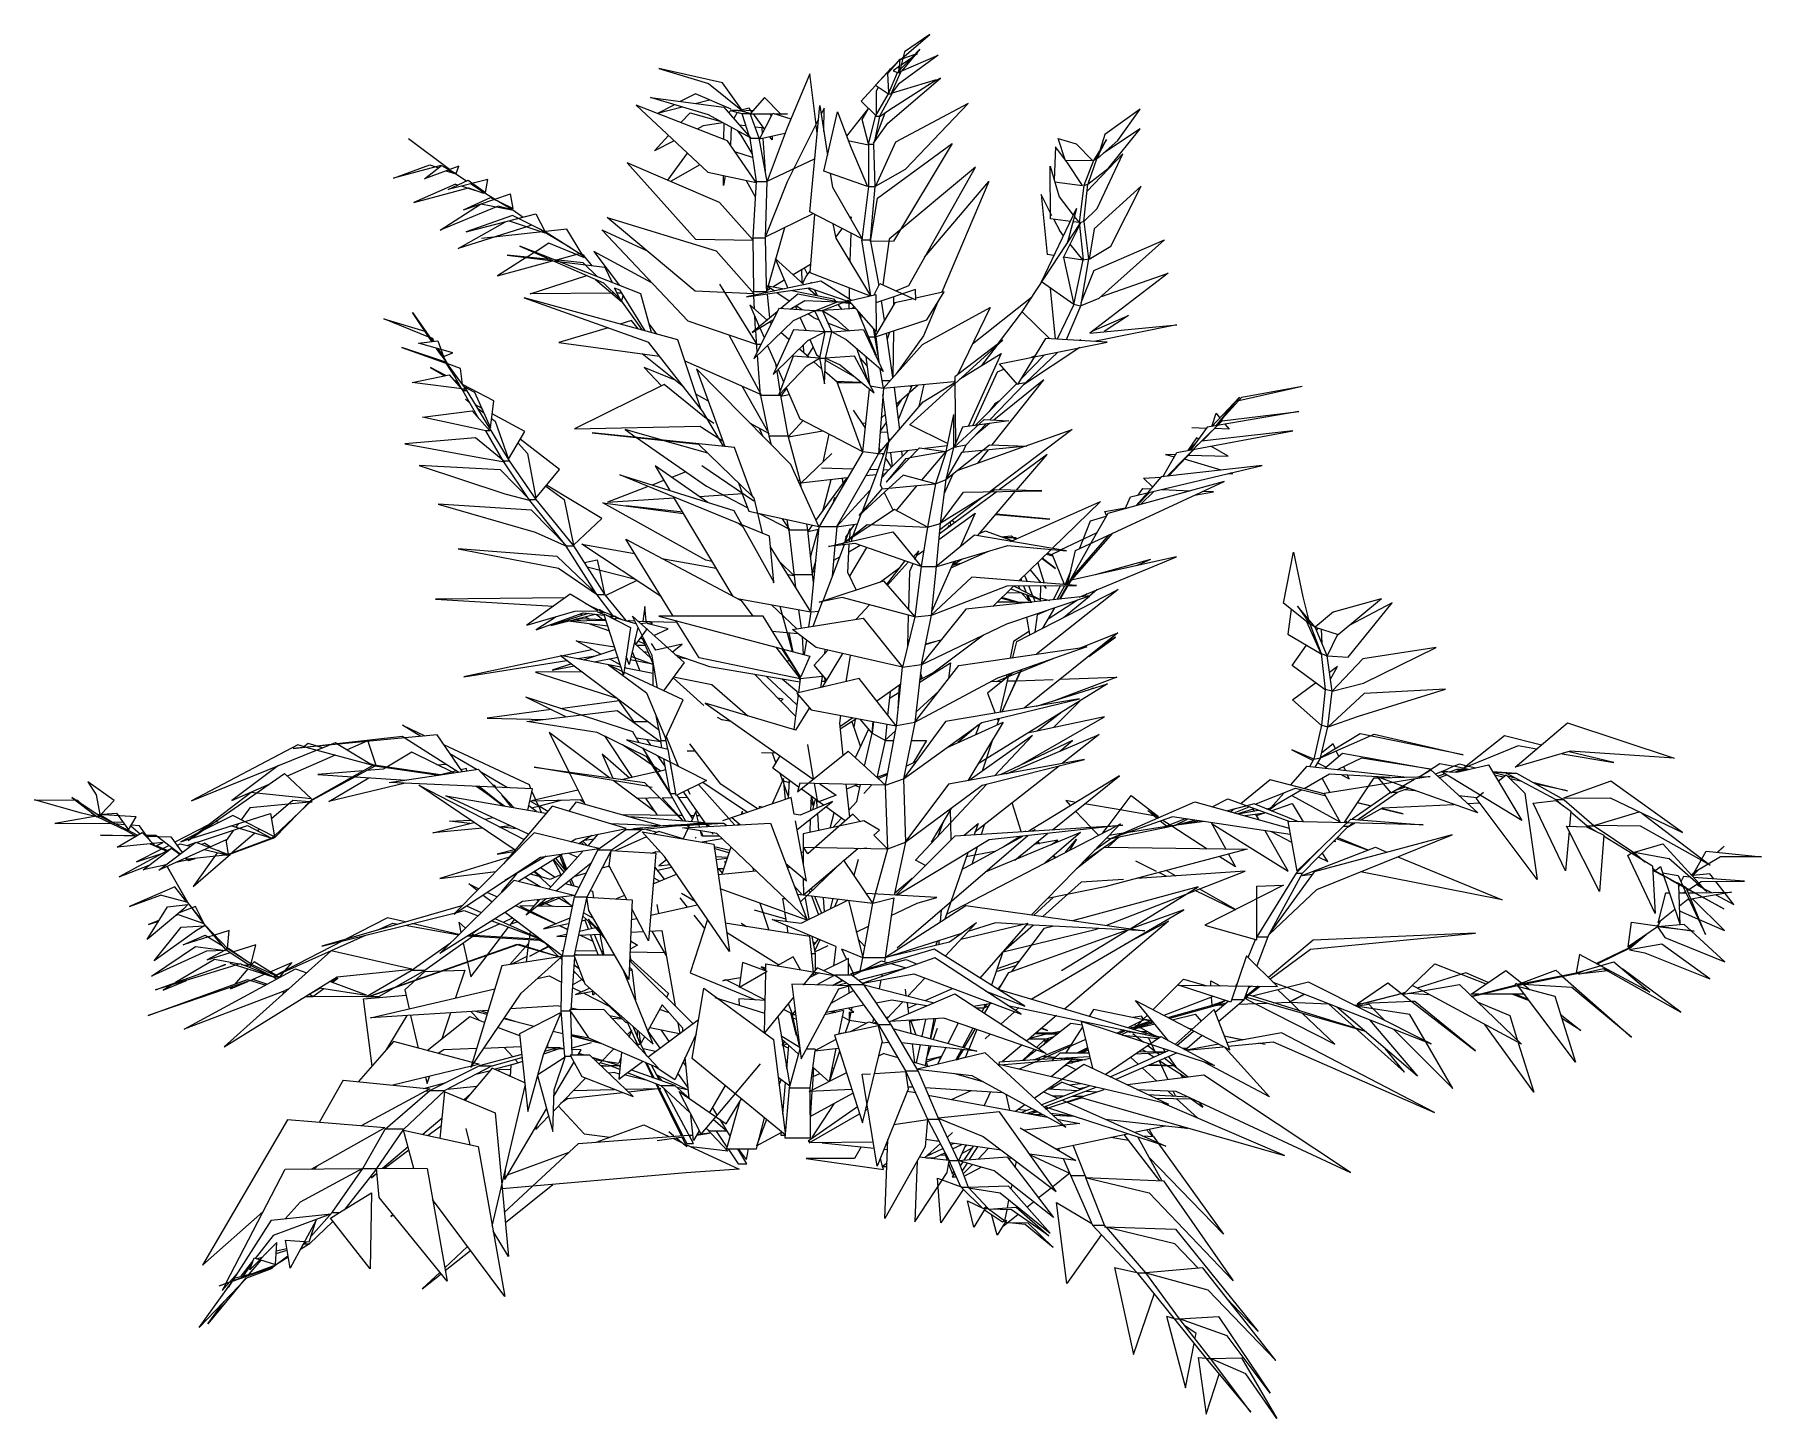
# Model space of a CAD drawing. Extents: x -0.0138 to 0.0171, y -0.0046 to 0.0201.
import ezdxf

# ---------------------------------------------------------------- set-up
doc = ezdxf.new("R2010")
doc.units = 0
doc.layers.get('0').update_dxf_attribs({"linetype": 'CONTINUOUS'})

msp = doc.modelspace()

# ---------------------------------------------------------------- linework, layer by layer
at = {"color": 0, "linetype": 'BYBLOCK'}
for p, q in [((0.001677, 0.019643), (0.002213, 0.020098)), ((0.002213, 0.020098), (0.001759, 0.019788)), ((0.001632, 0.019418), (0.002034, 0.019835)), ((0.002034, 0.019835), (0.001711, 0.019449)), ((0.001759, 0.019788), (0.001737, 0.019695)), ((0.001945, 0.01973), (0.001989, 0.019761)), ((0.001989, 0.019761), (0.001963, 0.019753)), ((-0.001495, 0.019235), (-0.002633, 0.019492)), ((-0.002633, 0.019492), (-0.001748, 0.019222)), ((0.001681, 0.019659), (0.001242, 0.019193)), ((0.001506, 0.019487), (0.001253, 0.019206)), ((0.001461, 0.0194), (0.001681, 0.019659)), ((0.001476, 0.019442), (0.001506, 0.019487)), ((0.00167, 0.019532), (0.001554, 0.019451)), ((0.001554, 0.019451), (0.001632, 0.019418)), ((0.002361, 0.019732), (0.001651, 0.01921)), ((0.001659, 0.019445), (0.00167, 0.019532)), ((0.001737, 0.019695), (0.00167, 0.019429)), ((0.00167, 0.019429), (0.001677, 0.019643)), ((0.00167, 0.019532), (0.001673, 0.019572)), ((0.00167, 0.019532), (0.00167, 0.019534)), ((0.00167, 0.019534), (0.00167, 0.019532)), ((0.001685, 0.019657), (0.001681, 0.019648)), ((0.001685, 0.019657), (0.001696, 0.019661)), ((0.001699, 0.019445), (0.002361, 0.019732)), ((0.001699, 0.019554), (0.001904, 0.019699)), ((0.001729, 0.019672), (0.001949, 0.019746)), ((-0.001748, 0.019222), (-0.001138, 0.018735)), ((-0.001138, 0.018735), (-0.001495, 0.019235)), ((0.000063, 0.019398), (-0.000338, 0.018432)), ((0.000178, 0.018492), (0.000063, 0.019398)), ((0.001242, 0.01919), (0.000985, 0.018905)), ((0.001242, 0.019193), (0.001469, 0.019041)), ((0.001257, 0.019094), (0.001294, 0.019155)), ((0.001476, 0.019061), (0.001461, 0.0194)), ((0.001461, 0.018514), (0.002399, 0.019317)), ((0.001469, 0.019039), (0.001632, 0.019418)), ((0.00148, 0.018744), (0.002324, 0.019288)), ((0.001521, 0.019039), (0.001699, 0.019445)), ((0.001651, 0.01921), (0.001521, 0.019039)), ((0.002324, 0.019288), (0.00154, 0.019048)), ((0.001632, 0.019418), (0.001685, 0.019418)), ((0.001685, 0.019418), (0.001659, 0.019351)), ((0.001685, 0.019418), (0.001688, 0.019425)), ((0.002399, 0.019317), (0.002183, 0.019199)), ((-0.001406, 0.018197), (-0.003038, 0.018838)), ((-0.003038, 0.018838), (-0.001759, 0.01764)), ((-0.001744, 0.018664), (-0.002782, 0.018972)), ((-0.002782, 0.018972), (-0.001469, 0.018798)), ((-0.002663, 0.018688), (-0.002358, 0.018844)), ((-0.001975, 0.019041), (-0.00225, 0.0189)), ((-0.001982, 0.018865), (-0.001729, 0.018931)), ((-0.001342, 0.018766), (-0.001975, 0.019041)), ((-0.000744, 0.018972), (-0.001, 0.018682)), ((-0.000461, 0.018682), (-0.000744, 0.018972)), ((0.000985, 0.018905), (0.001246, 0.01865)), ((0.001242, 0.018639), (0.001469, 0.019039)), ((0.001257, 0.018664), (0.001257, 0.019094)), ((0.00154, 0.019048), (0.001305, 0.018628)), ((0.001469, 0.019041), (0.001469, 0.019039)), ((0.001469, 0.019039), (0.001532, 0.019039)), ((0.001536, 0.019045), (0.001551, 0.019079)), ((0.002897, 0.018865), (0.001599, 0.018171)), ((0.001778, 0.017691), (0.002897, 0.018865)), ((-0.002216, 0.018802), (-0.002655, 0.018686)), ((-0.002239, 0.018523), (-0.002075, 0.018697)), ((-0.002075, 0.018697), (-0.00154, 0.01855)), ((-0.000993, 0.018253), (-0.001744, 0.018664)), ((-0.001469, 0.018798), (-0.000993, 0.018253)), ((-0.001376, 0.018691), (-0.00135, 0.018742)), ((-0.001216, 0.018742), (-0.00135, 0.018742)), ((-0.00135, 0.018742), (-0.001149, 0.018684)), ((-0.001235, 0.018706), (-0.001294, 0.018595)), ((-0.001, 0.018684), (-0.001216, 0.018742)), ((-0.001019, 0.01878), (-0.001209, 0.018737)), ((-0.001209, 0.018737), (-0.001201, 0.018737)), ((-0.001201, 0.018737), (-0.000945, 0.018749)), ((-0.001149, 0.018684), (-0.001, 0.018684)), ((-0.001149, 0.018684), (-0.001019, 0.018278)), ((-0.000993, 0.018746), (-0.001019, 0.01878)), ((-0.000837, 0.018244), (-0.001, 0.018684)), ((-0.001, 0.018682), (-0.000602, 0.018682)), ((-0.000971, 0.018715), (-0.000993, 0.018746)), ((-0.000948, 0.018682), (-0.000744, 0.018403)), ((-0.000833, 0.018226), (-0.000595, 0.018691)), ((-0.000628, 0.018624), (-0.000632, 0.018682)), ((-0.000595, 0.018691), (-0.000275, 0.018592)), ((-0.000569, 0.018682), (-0.000335, 0.018682)), ((-0.000461, 0.018682), (-0.000446, 0.018668)), ((-0.000335, 0.018682), (-0.000446, 0.018668)), ((-0.000335, 0.017472), (0.000219, 0.018577)), ((0.000067, 0.016928), (0.000245, 0.018829)), ((0.000245, 0.018829), (0.000379, 0.017943)), ((0.000324, 0.01878), (0.000268, 0.018673)), ((0.000316, 0.018363), (0.000324, 0.01878)), ((0.000316, 0.017655), (0.000562, 0.018715)), ((0.000562, 0.018715), (0.000796, 0.018084)), ((0.001112, 0.018782), (0.000721, 0.01828)), ((0.001004, 0.018579), (0.001112, 0.018778)), ((0.001116, 0.018144), (0.001004, 0.018579)), ((0.001116, 0.018135), (0.001242, 0.018639)), ((0.001406, 0.018695), (0.001201, 0.018155)), ((0.001313, 0.018635), (0.001227, 0.018224)), ((0.001242, 0.018639), (0.001309, 0.018639)), ((0.001305, 0.018628), (0.00148, 0.018744)), ((0.005968, 0.018766), (0.005336, 0.018309)), ((0.00557, 0.018206), (0.005968, 0.018766)), ((-0.006377, 0.017684), (-0.00711, 0.018231)), ((-0.002711, 0.018021), (-0.002458, 0.018291)), ((-0.001841, 0.018465), (-0.001949, 0.018409)), ((-0.001487, 0.018521), (-0.001841, 0.018465)), ((-0.001473, 0.018222), (-0.001465, 0.01851)), ((-0.001465, 0.01851), (-0.001465, 0.01851)), ((-0.001339, 0.018441), (-0.001354, 0.018122)), ((-0.00116, 0.018302), (-0.001227, 0.01838)), ((-0.001197, 0.018483), (-0.001082, 0.01847)), ((-0.000967, 0.01797), (-0.00116, 0.018302)), ((-0.001011, 0.018262), (-0.001004, 0.018244)), ((-0.001004, 0.018244), (-0.000837, 0.018244)), ((-0.001004, 0.018244), (-0.000896, 0.017468)), ((-0.000915, 0.01845), (-0.000792, 0.018436)), ((-0.000699, 0.017468), (-0.000837, 0.018244)), ((-0.000379, 0.018327), (-0.000833, 0.018226)), ((-0.000792, 0.018436), (-0.000785, 0.018322)), ((-0.000777, 0.018238), (-0.000733, 0.017653)), ((-0.000338, 0.018432), (-0.000699, 0.017479)), ((-0.000606, 0.018218), (-0.000647, 0.018267)), ((-0.00061, 0.018276), (-0.000606, 0.018218)), ((0.000197, 0.018338), (0.000182, 0.01847)), ((0.001201, 0.018155), (0.001461, 0.018514)), ((0.00463, 0.017861), (0.004507, 0.018238)), ((0.004507, 0.018238), (0.004827, 0.018146)), ((0.00537, 0.018224), (0.005135, 0.017847)), ((0.005195, 0.017885), (0.00537, 0.018224)), ((0.005336, 0.018309), (0.005258, 0.018043)), ((0.005968, 0.018412), (0.005314, 0.017977)), ((0.005403, 0.017707), (0.005968, 0.018412)), ((-0.002361, 0.0182), (-0.002711, 0.018021)), ((-0.002473, 0.017492), (-0.002123, 0.017977)), ((-0.000892, 0.01745), (-0.001406, 0.018197)), ((-0.000959, 0.017898), (-0.001275, 0.018003)), ((0.000747, 0.018206), (0.001112, 0.018126)), ((0.000796, 0.018084), (0.001097, 0.017381)), ((0.001116, 0.018135), (0.001112, 0.017383)), ((0.001209, 0.018135), (0.001116, 0.018135)), ((0.001209, 0.018135), (0.001216, 0.018177)), ((0.001235, 0.017383), (0.001209, 0.018135)), ((0.001599, 0.018171), (0.001242, 0.017385)), ((0.001275, 0.017173), (0.00261, 0.018153)), ((0.00261, 0.018153), (0.001562, 0.016406)), ((0.004459, 0.018093), (0.004433, 0.017497)), ((0.004671, 0.017807), (0.004459, 0.018093)), ((0.004827, 0.018146), (0.005121, 0.017847)), ((0.005663, 0.017963), (0.00502, 0.017292)), ((0.005202, 0.016988), (0.005663, 0.017963)), ((0.005202, 0.017901), (0.005217, 0.017912)), ((0.00521, 0.017881), (0.00557, 0.018206)), ((0.005232, 0.017956), (0.00521, 0.017881)), ((-0.007378, 0.01753), (-0.006727, 0.017771)), ((-0.00653, 0.017756), (-0.007378, 0.01753)), ((-0.006824, 0.017519), (-0.006519, 0.017758)), ((-0.00621, 0.017745), (-0.006824, 0.017519)), ((-0.006727, 0.017771), (-0.006619, 0.017731)), ((-0.006619, 0.017731), (-0.006575, 0.017713)), ((-0.006526, 0.017751), (-0.00653, 0.017756)), ((-0.006519, 0.017758), (-0.006381, 0.017682)), ((-0.006433, 0.017662), (-0.006288, 0.017613)), ((-0.006288, 0.017613), (-0.006396, 0.017675)), ((-0.006381, 0.017682), (-0.006258, 0.017613)), ((-0.006277, 0.017613), (-0.006337, 0.017655)), ((-0.006073, 0.017477), (-0.006277, 0.017613)), ((-0.006258, 0.017613), (-0.00621, 0.017745)), ((-0.001547, 0.017097), (-0.003202, 0.017807)), ((-0.003202, 0.017807), (-0.001975, 0.016442)), ((-0.0019, 0.017769), (-0.002425, 0.017472)), ((-0.001759, 0.01764), (-0.000892, 0.01745)), ((-0.000699, 0.017479), (0.000152, 0.017876)), ((0.001097, 0.017381), (0.000316, 0.017655)), ((0.000431, 0.017613), (0.000472, 0.017367)), ((0.001242, 0.017385), (0.001778, 0.017691)), ((0.003027, 0.017729), (0.001484, 0.016439)), ((0.001833, 0.015614), (0.003027, 0.017729)), ((0.004369, 0.016801), (0.004362, 0.017745)), ((0.004362, 0.017745), (0.004522, 0.017196)), ((0.005121, 0.017847), (0.004645, 0.01784)), ((0.004942, 0.017399), (0.004671, 0.017807)), ((0.005135, 0.017847), (0.004964, 0.017399)), ((0.005195, 0.017885), (0.005035, 0.017423)), ((0.005035, 0.017421), (0.005403, 0.017707)), ((0.005135, 0.017847), (0.005195, 0.017885)), ((-0.00627, 0.017423), (-0.00701, 0.017095)), ((-0.00701, 0.017095), (-0.006035, 0.017359)), ((-0.005689, 0.017504), (-0.006396, 0.017327)), ((-0.006396, 0.017327), (-0.006039, 0.017492)), ((-0.00627, 0.017423), (-0.006225, 0.017408)), ((-0.006054, 0.017354), (-0.006158, 0.017385)), ((-0.005768, 0.01726), (-0.006054, 0.017354)), ((-0.006039, 0.017492), (-0.005734, 0.017276)), ((-0.006035, 0.017359), (-0.005768, 0.01726)), ((-0.005753, 0.017267), (-0.005998, 0.017428)), ((-0.005734, 0.017276), (-0.005689, 0.017504)), ((-0.001476, 0.017401), (-0.001476, 0.017577)), ((-0.001447, 0.01757), (-0.001476, 0.017401)), ((-0.001075, 0.017488), (-0.000915, 0.017207)), ((-0.000896, 0.017468), (-0.000956, 0.016464)), ((-0.000896, 0.017468), (-0.000699, 0.017468)), ((-0.000729, 0.016479), (-0.000335, 0.017472)), ((-0.000725, 0.016464), (-0.000699, 0.017468)), ((0.000472, 0.017367), (0.001, 0.016444)), ((0.001112, 0.017383), (0.000993, 0.01643)), ((0.001112, 0.017383), (0.001235, 0.017383)), ((0.001149, 0.01643), (0.001235, 0.017383)), ((0.002116, 0.016118), (0.003265, 0.017472)), ((0.003265, 0.017472), (0.002425, 0.015491)), ((0.00444, 0.017463), (0.004942, 0.017399)), ((0.004964, 0.017399), (0.004883, 0.016736)), ((0.004964, 0.017399), (0.005035, 0.017423)), ((0.004964, 0.016758), (0.005035, 0.017423)), ((0.005061, 0.017499), (0.005035, 0.017421)), ((0.005035, 0.017423), (0.005035, 0.017421)), ((0.005987, 0.017388), (0.00515, 0.016624)), ((0.005448, 0.016317), (0.005987, 0.017388)), ((-0.006541, 0.0166), (-0.00582, 0.017068)), ((-0.005533, 0.017017), (-0.006541, 0.0166)), ((-0.006125, 0.016964), (-0.005284, 0.017251)), ((-0.006125, 0.016964), (-0.005645, 0.017187)), ((-0.005812, 0.017071), (-0.005258, 0.016964)), ((-0.00557, 0.017153), (-0.005753, 0.017267)), ((-0.005645, 0.017187), (-0.005236, 0.016986)), ((-0.005504, 0.017028), (-0.005533, 0.017017)), ((-0.005243, 0.016959), (-0.005522, 0.017126)), ((-0.005258, 0.016964), (-0.005504, 0.017028)), ((-0.005236, 0.016986), (-0.005284, 0.017251)), ((-0.000948, 0.016424), (-0.001547, 0.017097)), ((0.001149, 0.016395), (0.001275, 0.017173)), ((0.004392, 0.016859), (0.004202, 0.017238)), ((0.004202, 0.017238), (0.004306, 0.016167)), ((0.004206, 0.015676), (0.004834, 0.016988)), ((0.004522, 0.017196), (0.004775, 0.01687)), ((0.004834, 0.016988), (0.004667, 0.016361)), ((0.004964, 0.016754), (0.005202, 0.016988)), ((-0.006221, 0.01627), (-0.005377, 0.016749)), ((-0.00608, 0.016569), (-0.004834, 0.01689)), ((-0.005251, 0.016863), (-0.00608, 0.016569)), ((-0.005306, 0.016767), (-0.004671, 0.016555)), ((-0.004667, 0.016573), (-0.005251, 0.016863)), ((-0.005061, 0.01683), (-0.005243, 0.016959)), ((-0.004909, 0.016691), (-0.004994, 0.016662)), ((-0.004834, 0.01689), (-0.004667, 0.016573)), ((-0.001982, 0.015511), (-0.003559, 0.016825)), ((-0.003559, 0.016825), (-0.00161, 0.016234)), ((-0.000729, 0.016479), (0.000123, 0.016897)), ((0.001, 0.016444), (0.000067, 0.016928)), ((0.000149, 0.016883), (0.000067, 0.015841)), ((0.000535, 0.016457), (0.00048, 0.016711)), ((0.000785, 0.016816), (0.000803, 0.016841)), ((0.000803, 0.016841), (0.0008, 0.01679)), ((0.003864, 0.015139), (0.004912, 0.016736)), ((0.004723, 0.016756), (0.004369, 0.016801)), ((0.004425, 0.016792), (0.004526, 0.016598)), ((0.004912, 0.016736), (0.004592, 0.016105)), ((0.004883, 0.016738), (0.004771, 0.016752)), ((0.004793, 0.016845), (0.004883, 0.016738)), ((0.004883, 0.016736), (0.004964, 0.016758)), ((0.004883, 0.016736), (0.004886, 0.016696)), ((0.004886, 0.016687), (0.004953, 0.016071)), ((0.004964, 0.016758), (0.005046, 0.016089)), ((0.004964, 0.016758), (0.004964, 0.016754)), ((-0.004994, 0.016662), (-0.006221, 0.01627)), ((-0.004276, 0.01662), (-0.005801, 0.016453)), ((-0.0046, 0.016366), (-0.004845, 0.016209)), ((-0.004671, 0.016558), (-0.004756, 0.016616)), ((-0.004671, 0.016555), (-0.004738, 0.016607)), ((-0.004198, 0.016276), (-0.004671, 0.016558)), ((-0.004667, 0.016575), (-0.00399, 0.016149)), ((-0.003964, 0.016107), (-0.0046, 0.016366)), ((-0.00399, 0.016149), (-0.004276, 0.01662)), ((-0.002116, 0.014978), (-0.003655, 0.016609)), ((-0.003655, 0.016609), (-0.002863, 0.016243)), ((-0.001975, 0.016442), (-0.000948, 0.016424)), ((-0.000956, 0.016464), (-0.000725, 0.016464)), ((-0.000956, 0.016464), (-0.000941, 0.015504)), ((-0.000707, 0.015612), (-0.000725, 0.016464)), ((-0.000543, 0.016082), (-0.000379, 0.016651)), ((0.000528, 0.016477), (0.000643, 0.016627)), ((0.001156, 0.015426), (0.000535, 0.016457)), ((0.000796, 0.016549), (0.000781, 0.016047)), ((0.001156, 0.015426), (0.000993, 0.01643)), ((0.000993, 0.01643), (0.001149, 0.01643)), ((0.001149, 0.01643), (0.001149, 0.016412)), ((0.001562, 0.016406), (0.001149, 0.016395)), ((0.001153, 0.016399), (0.001298, 0.015614)), ((0.001484, 0.016439), (0.001368, 0.015623)), ((0.0046, 0.016502), (0.004526, 0.016598)), ((0.004685, 0.016392), (0.004678, 0.016406)), ((0.00515, 0.016624), (0.005057, 0.016085)), ((0.005143, 0.015881), (0.006403, 0.016428)), ((0.006403, 0.016428), (0.00524, 0.015382)), ((-0.005002, 0.016111), (-0.005515, 0.015783)), ((-0.005515, 0.015783), (-0.004533, 0.016053)), ((-0.004574, 0.016076), (-0.005344, 0.016156)), ((-0.005344, 0.016156), (-0.003596, 0.015937)), ((-0.002953, 0.015464), (-0.005117, 0.016317)), ((-0.005117, 0.016317), (-0.003622, 0.015658)), ((-0.00486, 0.016201), (-0.004987, 0.016118)), ((-0.003983, 0.016018), (-0.004488, 0.016069)), ((-0.004481, 0.016067), (-0.004117, 0.016167)), ((-0.004117, 0.016167), (-0.00405, 0.016185)), ((-0.003971, 0.016147), (-0.004001, 0.016163)), ((-0.003964, 0.016107), (-0.003994, 0.016149)), ((-0.003823, 0.015964), (-0.003971, 0.016147)), ((-0.00277, 0.015667), (-0.003793, 0.016218)), ((-0.003793, 0.016218), (-0.003336, 0.015614)), ((-0.00161, 0.016234), (-0.00093, 0.01546)), ((-0.000547, 0.016069), (-0.000677, 0.015605)), ((-0.000033, 0.015623), (-0.000554, 0.016096)), ((-0.000554, 0.016096), (-0.000327, 0.015562)), ((0.004429, 0.016147), (0.004306, 0.016167)), ((0.0046, 0.016122), (0.004946, 0.016071)), ((0.0046, 0.016111), (0.0046, 0.01612)), ((0.0046, 0.016111), (0.004786, 0.015272)), ((0.004946, 0.016071), (0.004719, 0.016352)), ((0.004782, 0.01527), (0.004953, 0.016071)), ((0.005046, 0.016089), (0.004901, 0.015243)), ((0.004953, 0.016071), (0.005046, 0.016089)), ((0.005057, 0.016085), (0.005448, 0.016317)), ((-0.004931, 0.015464), (-0.003923, 0.01579)), ((-0.003737, 0.015772), (-0.003983, 0.016018)), ((-0.003596, 0.015937), (-0.003469, 0.015667)), ((-0.000234, 0.015806), (0.000078, 0.015993)), ((-0.000071, 0.015656), (-0.000078, 0.015902)), ((-0.000063, 0.015649), (0, 0.015772)), ((-0.000033, 0.015928), (0.000026, 0.015806)), ((0, 0.015772), (0.000067, 0.015861)), ((0.000067, 0.015841), (0.001145, 0.015424)), ((0.005143, 0.015881), (0.004909, 0.015304)), ((0.00647, 0.01583), (0.005068, 0.014761)), ((0.005277, 0.015415), (0.00647, 0.01583)), ((-0.003473, 0.015473), (-0.004931, 0.015464)), ((-0.003767, 0.015721), (-0.003302, 0.015328)), ((-0.003332, 0.015375), (-0.003622, 0.015658)), ((-0.003432, 0.015473), (-0.003473, 0.015473)), ((-0.003429, 0.015571), (-0.003332, 0.015375)), ((-0.003429, 0.015571), (-0.003339, 0.015536)), ((-0.003302, 0.015473), (-0.00338, 0.015473)), ((-0.003339, 0.015536), (-0.002882, 0.014802)), ((-0.002767, 0.014768), (-0.002953, 0.015464)), ((-0.00093, 0.01546), (-0.001982, 0.015511)), ((-0.000878, 0.014554), (-0.00154, 0.015636)), ((0.000264, 0.015687), (-0.001067, 0.015406)), ((-0.001067, 0.015406), (0.000052, 0.015567)), ((-0.000937, 0.015433), (-0.000941, 0.015504)), ((-0.000941, 0.015504), (-0.000703, 0.015504)), ((-0.000565, 0.015511), (-0.000714, 0.015614)), ((-0.000714, 0.015614), (-0.00039, 0.015549)), ((-0.000707, 0.015607), (-0.000707, 0.015612)), ((-0.000703, 0.015504), (-0.000707, 0.015607)), ((-0.000703, 0.015504), (-0.000703, 0.015482)), ((-0.000684, 0.015589), (-0.000699, 0.015527)), ((-0.000699, 0.015527), (-0.00064, 0.015562)), ((-0.000699, 0.015458), (-0.000654, 0.015034)), ((-0.000595, 0.015589), (-0.00039, 0.015712)), ((-0.000301, 0.01533), (-0.000524, 0.015482)), ((-0.000149, 0.015458), (-0.000454, 0.015199)), ((-0.000257, 0.015522), (0.000491, 0.015375)), ((0.000558, 0.015319), (-0.000149, 0.015458)), ((0.000175, 0.015437), (0.000033, 0.015562)), ((0.000052, 0.015567), (0.000729, 0.015337)), ((0.000086, 0.015676), (0.000097, 0.015652)), ((0.000201, 0.015431), (0.000152, 0.015531)), ((0.000811, 0.015346), (0.000264, 0.015687)), ((0.00077, 0.015569), (0.000766, 0.015375)), ((0.000766, 0.015337), (0.001246, 0.015449)), ((0.001216, 0.015442), (0.001316, 0.015647)), ((0.001956, 0.015542), (0.001246, 0.015304)), ((0.001246, 0.015449), (0.001253, 0.01479)), ((0.001316, 0.015647), (0.001963, 0.015357)), ((0.001606, 0.015516), (0.001833, 0.015614)), ((0.001606, 0.015516), (0.001606, 0.015516)), ((0.001963, 0.015357), (0.001956, 0.015542)), ((0.002465, 0.0155), (0.00196, 0.015384)), ((0.002157, 0.015), (0.002465, 0.0155)), ((0.004786, 0.015272), (0.004206, 0.015676)), ((0.004455, 0.014652), (0.004369, 0.01556)), ((-0.00669, 0.01461), (-0.007039, 0.01513)), ((-0.007039, 0.01513), (-0.006671, 0.014612)), ((-0.002294, 0.014641), (-0.005039, 0.015393)), ((-0.005039, 0.015393), (-0.002819, 0.014601)), ((-0.003313, 0.015357), (-0.003339, 0.015384)), ((-0.002923, 0.014813), (-0.003313, 0.015357)), ((-0.003302, 0.015328), (-0.003272, 0.015424)), ((-0.000699, 0.014993), (-0.001004, 0.015266)), ((-0.001004, 0.015266), (-0.000837, 0.014877)), ((-0.000521, 0.015143), (-0.000967, 0.014768)), ((-0.000926, 0.015192), (-0.000937, 0.015424)), ((-0.000491, 0.015203), (-0.000937, 0.014302)), ((0.000152, 0.015161), (-0.000491, 0.015203)), ((-0.000283, 0.015188), (-0.000026, 0.015346)), ((-0.000227, 0.014985), (0.000152, 0.015161)), ((-0.000164, 0.015181), (-0.00019, 0.015246)), ((-0.000071, 0.015174), (-0.000182, 0.01525)), ((-0.000026, 0.015346), (0.000558, 0.015319)), ((0.000156, 0.015161), (0.000152, 0.015161)), ((0.000156, 0.015161), (0.000562, 0.015319)), ((0.000335, 0.014782), (0.000156, 0.015161)), ((0.000294, 0.015161), (0.000156, 0.015161)), ((0.000881, 0.015203), (0.00029, 0.015163)), ((0.00029, 0.015163), (0.000535, 0.015009)), ((0.000294, 0.015161), (0.000457, 0.014782)), ((0.000695, 0.015319), (0.000301, 0.015163)), ((0.000491, 0.015375), (0.000528, 0.015324)), ((0.000532, 0.015319), (0.000539, 0.01531)), ((0.000562, 0.015319), (0.000695, 0.015319)), ((0.000569, 0.01527), (0.000636, 0.015185)), ((0.000811, 0.015284), (0.000658, 0.015304)), ((0.000695, 0.015319), (0.000751, 0.01535)), ((0.000766, 0.015337), (0.000695, 0.015319)), ((0.000695, 0.015319), (0.000792, 0.015306)), ((0.000744, 0.01533), (0.000777, 0.015319)), ((0.000751, 0.01535), (0.000766, 0.015337)), ((0.000762, 0.015326), (0.000762, 0.01531)), ((0.000762, 0.01529), (0.000762, 0.015194)), ((0.001253, 0.01479), (0.000766, 0.015337)), ((0.000811, 0.015199), (0.000859, 0.01523)), ((0.001257, 0.014362), (0.000926, 0.015154)), ((0.001588, 0.015301), (0.00122, 0.01469)), ((0.001398, 0.014991), (0.001346, 0.015337)), ((0.001569, 0.015272), (0.001569, 0.015411)), ((0.001919, 0.015375), (0.001588, 0.015301)), ((0.002082, 0.014556), (0.003291, 0.015217)), ((0.002354, 0.015319), (0.002097, 0.014712)), ((0.003291, 0.015217), (0.002703, 0.014016)), ((0.004031, 0.015395), (0.002971, 0.014563)), ((0.00344, 0.014578), (0.003867, 0.015145)), ((0.004358, 0.014657), (0.003864, 0.015139)), ((0.004782, 0.01527), (0.004485, 0.01465)), ((0.004901, 0.015243), (0.004645, 0.014641)), ((0.004901, 0.015243), (0.004782, 0.01527)), ((0.004901, 0.015246), (0.00524, 0.015382)), ((-0.006746, 0.01469), (-0.007549, 0.015016)), ((-0.007549, 0.015016), (-0.006816, 0.014795)), ((-0.00354, 0.014857), (-0.004418, 0.014592)), ((-0.003124, 0.014985), (-0.003328, 0.014922)), ((-0.003005, 0.014835), (-0.003124, 0.014985)), ((-0.002808, 0.014918), (-0.002674, 0.014744)), ((-0.002116, 0.014978), (-0.000878, 0.014554)), ((-0.000967, 0.014768), (-0.000595, 0.014998)), ((-0.000937, 0.014302), (-0.000227, 0.014985)), ((-0.000904, 0.014822), (-0.000915, 0.01506)), ((-0.000826, 0.014855), (-0.000751, 0.014681)), ((-0.000628, 0.014929), (-0.000658, 0.014958)), ((-0.000647, 0.014964), (-0.000643, 0.014942)), ((-0.000227, 0.014819), (-0.000588, 0.014018)), ((0.000335, 0.014782), (-0.000227, 0.014819)), ((0, 0.014804), (-0.000104, 0.01504)), ((0.000138, 0.015036), (0.000033, 0.015105)), ((0.000138, 0.015036), (0.000231, 0.014998)), ((0.00074, 0.014802), (0.000387, 0.014938)), ((0.000457, 0.014784), (0.001023, 0.014822)), ((0.000535, 0.015009), (0.000762, 0.014804)), ((0.000967, 0.015109), (0.000978, 0.015034)), ((0.001023, 0.014822), (0.001376, 0.014072)), ((0.001197, 0.014851), (0.001305, 0.014219)), ((0.00122, 0.01469), (0.002157, 0.015)), ((0.005068, 0.014761), (0.006623, 0.014909)), ((0.005113, 0.014795), (0.005764, 0.015076)), ((0.006623, 0.014909), (0.005147, 0.014612)), ((0.005764, 0.015076), (0.005325, 0.014786)), ((-0.006932, 0.014583), (-0.006586, 0.014623)), ((-0.006314, 0.014407), (-0.006932, 0.014583)), ((-0.006675, 0.014663), (-0.00672, 0.014681)), ((-0.006653, 0.014614), (-0.006675, 0.014663)), ((-0.006586, 0.014623), (-0.006485, 0.014344)), ((-0.004418, 0.014592), (-0.002622, 0.014349)), ((-0.001844, 0.013358), (-0.002819, 0.014601)), ((-0.001882, 0.013409), (-0.002294, 0.014641)), ((-0.000803, 0.013661), (-0.001376, 0.014724)), ((-0.000878, 0.014427), (-0.0009, 0.014808)), ((-0.000811, 0.014558), (-0.000885, 0.014558)), ((-0.000688, 0.014541), (-0.000524, 0.014163)), ((-0.000588, 0.014018), (0.00003, 0.014625)), ((-0.000309, 0.014643), (-0.00045, 0.01477)), ((-0.000324, 0.014657), (-0.000297, 0.014665)), ((-0.000041, 0.014407), (-0.000045, 0.014554)), ((0.00003, 0.014625), (0.000335, 0.014782)), ((0.000067, 0.014643), (0.000186, 0.014371)), ((0.000335, 0.014782), (0.000238, 0.014313)), ((0.000457, 0.014782), (0.000335, 0.014782)), ((0.000346, 0.014313), (0.000457, 0.014782)), ((0.000707, 0.014648), (0.000457, 0.014784)), ((0.001376, 0.014072), (0.000707, 0.014648)), ((0.001116, 0.014694), (0.001223, 0.014694)), ((0.001242, 0.014728), (0.001231, 0.014813)), ((0.001246, 0.014699), (0.001302, 0.014235)), ((0.001376, 0.013771), (0.002082, 0.014556)), ((0.001551, 0.013967), (0.001435, 0.014761)), ((0.001491, 0.014779), (0.00145, 0.014654)), ((0.001558, 0.013972), (0.001566, 0.014804)), ((0.002097, 0.014712), (0.00161, 0.014032)), ((0.001856, 0.013122), (0.003514, 0.014636)), ((0.003514, 0.014636), (0.002655, 0.013978)), ((0.003414, 0.014545), (0.003135, 0.014179)), ((0.003455, 0.014213), (0.005381, 0.014599)), ((0.004276, 0.014663), (0.003778, 0.013844)), ((0.005381, 0.014599), (0.004276, 0.014663)), ((0.004909, 0.014639), (0.004879, 0.014628)), ((-0.006459, 0.014248), (-0.007229, 0.0145)), ((-0.007229, 0.0145), (-0.006441, 0.014221)), ((-0.006522, 0.014364), (-0.006608, 0.014487)), ((-0.006493, 0.014364), (-0.006578, 0.014478)), ((-0.006493, 0.014364), (-0.006522, 0.014364)), ((-0.006522, 0.014364), (-0.006396, 0.014195)), ((-0.006493, 0.014362), (-0.006493, 0.014364)), ((-0.006485, 0.014344), (-0.006314, 0.014407)), ((-0.006396, 0.014195), (-0.006485, 0.014344)), ((-0.006441, 0.014221), (-0.006459, 0.014248)), ((-0.006411, 0.014208), (-0.006441, 0.014221)), ((-0.006441, 0.014221), (-0.006273, 0.013969)), ((-0.006407, 0.014208), (-0.006411, 0.014208)), ((-0.00618, 0.01413), (-0.006407, 0.014208)), ((-0.002187, 0.013795), (-0.002934, 0.014391)), ((-0.002168, 0.014262), (-0.000803, 0.013661)), ((-0.000814, 0.013646), (-0.00087, 0.014364)), ((-0.000547, 0.014215), (-0.000535, 0.014139)), ((-0.000234, 0.014346), (-0.000495, 0.013646)), ((0.000238, 0.014313), (-0.000234, 0.014346)), ((0.000052, 0.014324), (-0.000123, 0.014478)), ((0.000015, 0.014175), (0.000238, 0.014313)), ((0.000026, 0.014346), (0.000126, 0.0145)), ((0.000271, 0.014128), (0.000134, 0.01425)), ((0.000186, 0.014371), (0.000242, 0.014338)), ((0.000238, 0.014313), (0.000346, 0.014313)), ((0.000238, 0.014313), (0.000327, 0.013853)), ((0.000327, 0.013853), (0.000346, 0.014313)), ((0.000881, 0.013965), (0.000342, 0.014277)), ((0.000863, 0.014346), (0.000346, 0.014313)), ((0.000346, 0.014313), (0.000606, 0.014195)), ((0.001216, 0.01369), (0.000863, 0.014346)), ((0.001112, 0.01388), (0.000911, 0.014469)), ((0.000963, 0.014313), (0.00109, 0.014168)), ((0.001067, 0.014333), (0.001134, 0.01384)), ((0.001223, 0.014389), (0.001257, 0.014362)), ((0.002744, 0.013934), (0.003488, 0.014398)), ((0.003488, 0.014398), (0.002897, 0.01309)), ((0.003778, 0.013844), (0.003455, 0.014213)), ((0.003826, 0.013925), (0.004262, 0.014373)), ((0.004894, 0.0145), (0.003886, 0.013835)), ((0.0045, 0.014422), (0.003923, 0.013871)), ((0.004031, 0.014329), (0.004083, 0.014351)), ((-0.007043, 0.013878), (-0.006381, 0.014014)), ((-0.006441, 0.014001), (-0.006712, 0.014146)), ((-0.006712, 0.014146), (-0.006456, 0.013998)), ((-0.006058, 0.013726), (-0.006396, 0.014195)), ((-0.006396, 0.014195), (-0.006162, 0.013764)), ((-0.006381, 0.014014), (-0.006158, 0.013762)), ((-0.00631, 0.013931), (-0.006232, 0.013889)), ((-0.006218, 0.013862), (-0.006281, 0.0139)), ((-0.006143, 0.01384), (-0.00618, 0.01413)), ((-0.002893, 0.014148), (-0.002584, 0.013818)), ((-0.002343, 0.013918), (-0.002893, 0.014148)), ((-0.000275, 0.012408), (-0.00196, 0.014121)), ((-0.00196, 0.014121), (-0.001454, 0.012731)), ((-0.000524, 0.014081), (-0.000469, 0.013722)), ((-0.000498, 0.014108), (-0.000405, 0.013891)), ((-0.000495, 0.013646), (0.000015, 0.014175)), ((0.000554, 0.01388), (0.000335, 0.014072)), ((0.000532, 0.013898), (0.000978, 0.013885)), ((0.000654, 0.013896), (0.000554, 0.013871)), ((0.000606, 0.014195), (0.001216, 0.01369)), ((0.001383, 0.013775), (0.001324, 0.014117)), ((0.001357, 0.013914), (0.001502, 0.013914)), ((0.002644, 0.013891), (0.001376, 0.013771)), ((0.002644, 0.013891), (0.002655, 0.013914)), ((0.002655, 0.013978), (0.002655, 0.013853)), ((0.002979, 0.013101), (0.003421, 0.014065)), ((0.003324, 0.01276), (0.004247, 0.013925)), ((0.004247, 0.013925), (0.003354, 0.013204)), ((0.003421, 0.014065), (0.003536, 0.014114)), ((-0.006106, 0.013755), (-0.007043, 0.013878)), ((-0.006162, 0.013764), (-0.006162, 0.013762)), ((-0.006162, 0.013762), (-0.006139, 0.013726)), ((-0.006158, 0.013762), (-0.006121, 0.013715)), ((-0.005582, 0.013548), (-0.006143, 0.013842)), ((-0.006143, 0.013842), (-0.006143, 0.01384)), ((-0.006139, 0.013726), (-0.006132, 0.013726)), ((-0.006132, 0.013726), (-0.006139, 0.013726)), ((-0.006139, 0.013726), (-0.005864, 0.013246)), ((-0.006121, 0.013715), (-0.006106, 0.013755)), ((-0.006117, 0.013806), (-0.005931, 0.013702)), ((-0.006058, 0.013726), (-0.006117, 0.013726)), ((-0.005303, 0.012479), (-0.006058, 0.013726)), ((-0.005931, 0.013702), (-0.005641, 0.013066)), ((-0.00254, 0.01384), (-0.004139, 0.013048)), ((-0.001818, 0.013258), (-0.00254, 0.01384)), ((-0.001755, 0.013552), (-0.001971, 0.01367)), ((-0.000688, 0.013012), (-0.001145, 0.013811)), ((-0.000454, 0.013646), (-0.000814, 0.013646)), ((-0.000814, 0.013646), (-0.000666, 0.012921)), ((-0.000454, 0.013646), (-0.000461, 0.013682)), ((-0.00032, 0.012921), (-0.000454, 0.013646)), ((-0.000353, 0.013775), (-0.00045, 0.01363)), ((-0.00045, 0.01363), (-0.000305, 0.013664)), ((-0.000357, 0.013789), (-0.000112, 0.013229)), ((0.001008, 0.012642), (0.000554, 0.01388)), ((0.000993, 0.013871), (0.000558, 0.013867)), ((0.001011, 0.01264), (0.00113, 0.01376)), ((0.001112, 0.013882), (0.001127, 0.01388)), ((0.001116, 0.013871), (0.00113, 0.013873)), ((0.001145, 0.013815), (0.001383, 0.013775)), ((0.001383, 0.013775), (0.001294, 0.012599)), ((0.00148, 0.01284), (0.001372, 0.013661)), ((0.001573, 0.013789), (0.001666, 0.013032)), ((0.002001, 0.013829), (0.00161, 0.013483)), ((0.001889, 0.01382), (0.001644, 0.013209)), ((0.001863, 0.013802), (0.001874, 0.013818)), ((0.002023, 0.013447), (0.002112, 0.01384)), ((0.002094, 0.01353), (0.002655, 0.013878)), ((0.002655, 0.013853), (0.00267, 0.012796)), ((0.003748, 0.013844), (0.003023, 0.013108)), ((0.003284, 0.013209), (0.003923, 0.013871)), ((0.003748, 0.013844), (0.003763, 0.01386)), ((0.003774, 0.013847), (0.003748, 0.013844)), ((0.003778, 0.013849), (0.003774, 0.013847)), ((0.003923, 0.013871), (0.003778, 0.013849)), ((0.007251, 0.01309), (0.007746, 0.013612)), ((0.007322, 0.013104), (0.007787, 0.013612)), ((0.007683, 0.013541), (0.008869, 0.013811)), ((0.007746, 0.013612), (0.00769, 0.013541)), ((0.007787, 0.013612), (0.008869, 0.013811)), ((-0.006857, 0.013255), (-0.005968, 0.013369)), ((-0.006028, 0.013528), (-0.006091, 0.013577)), ((-0.006091, 0.013577), (-0.006035, 0.013545)), ((-0.005968, 0.013369), (-0.005652, 0.013012)), ((-0.005805, 0.01342), (-0.005909, 0.013476)), ((-0.005872, 0.013416), (-0.005768, 0.01334)), ((-0.005641, 0.013066), (-0.005582, 0.013548)), ((-0.005028, 0.013001), (-0.005611, 0.013316)), ((-0.00148, 0.012736), (-0.001844, 0.013358)), ((0.001056, 0.013072), (0.000848, 0.013383)), ((0.001417, 0.013311), (0.001342, 0.013242)), ((0.00148, 0.012816), (0.002094, 0.01353)), ((0.001618, 0.013438), (0.001703, 0.013563)), ((0.002503, 0.012644), (0.00264, 0.013307)), ((0.00264, 0.012713), (0.00264, 0.013307)), ((0.003373, 0.013494), (0.003272, 0.01336)), ((0.003462, 0.013552), (0.003373, 0.013494)), ((0.007251, 0.013093), (0.007326, 0.013327)), ((0.007683, 0.013541), (0.007322, 0.013104)), ((0.007326, 0.013327), (0.007396, 0.013242)), ((0.008806, 0.013356), (0.007348, 0.013108)), ((0.007434, 0.013193), (0.008806, 0.013356)), ((-0.005723, 0.013012), (-0.006857, 0.013255)), ((-0.005414, 0.012479), (-0.005727, 0.013012)), ((-0.005652, 0.013012), (-0.005723, 0.013012)), ((-0.005663, 0.013023), (-0.005634, 0.013023)), ((-0.005623, 0.013233), (-0.005556, 0.013188)), ((-0.005556, 0.013188), (-0.005318, 0.012508)), ((-0.005318, 0.012508), (-0.005028, 0.013001)), ((-0.004139, 0.013048), (-0.001896, 0.013097)), ((-0.001279, 0.012715), (-0.003826, 0.012979)), ((-0.003826, 0.012979), (-0.001923, 0.012773)), ((-0.002592, 0.012849), (-0.003235, 0.013037)), ((-0.003235, 0.013037), (-0.003038, 0.012896)), ((-0.00187, 0.013072), (-0.001896, 0.013097)), ((-0.001487, 0.012829), (-0.00187, 0.013072)), ((-0.001651, 0.013142), (-0.001818, 0.013258)), ((-0.000654, 0.012961), (-0.001008, 0.013151)), ((-0.00084, 0.013059), (-0.000773, 0.012912)), ((-0.000052, 0.013195), (-0.00032, 0.012903)), ((-0.00032, 0.012903), (0.000297, 0.013012)), ((-0.000112, 0.013229), (0.001008, 0.012642)), ((0.001064, 0.013151), (0.001011, 0.013142)), ((0.001435, 0.013173), (0.001324, 0.013006)), ((0.001324, 0.012994), (0.001461, 0.01299)), ((0.002529, 0.012785), (0.001856, 0.013122)), ((0.002637, 0.012713), (0.003179, 0.013215)), ((0.002793, 0.013077), (0.002637, 0.012713)), ((0.003622, 0.013191), (0.002793, 0.013077)), ((0.003213, 0.013133), (0.002852, 0.012758)), ((0.003276, 0.013142), (0.003031, 0.012943)), ((0.003179, 0.013215), (0.003622, 0.013191)), ((0.004756, 0.013037), (0.003284, 0.011923)), ((0.003916, 0.012736), (0.004756, 0.013037)), ((0.006627, 0.012624), (0.008698, 0.01301)), ((0.007169, 0.013077), (0.006872, 0.012669)), ((0.007155, 0.013057), (0.006894, 0.013066)), ((0.007065, 0.012831), (0.007434, 0.013193)), ((0.008698, 0.01301), (0.007065, 0.012831)), ((0.007077, 0.012831), (0.007322, 0.013081)), ((0.007348, 0.013108), (0.007169, 0.013077)), ((0.007564, 0.013043), (0.007292, 0.013052)), ((0.007322, 0.013081), (0.007318, 0.013081)), ((0.007322, 0.013081), (0.007326, 0.013086)), ((0.007341, 0.013106), (0.007463, 0.01326)), ((0.007422, 0.013209), (0.007437, 0.013193)), ((0.007486, 0.01313), (0.007564, 0.013043)), ((-0.005913, 0.012885), (-0.007173, 0.01278)), ((-0.007173, 0.01278), (-0.005775, 0.012524)), ((-0.005388, 0.012461), (-0.005913, 0.012885)), ((-0.00515, 0.012794), (-0.004979, 0.012608)), ((-0.004407, 0.012321), (-0.005109, 0.012863)), ((-0.003031, 0.012892), (-0.001781, 0.012024)), ((-0.001759, 0.012611), (-0.002562, 0.01284)), ((-0.001923, 0.012773), (-0.000959, 0.011836)), ((-0.000959, 0.011836), (-0.001279, 0.012715)), ((-0.000666, 0.012921), (-0.00032, 0.012921)), ((-0.000666, 0.012921), (-0.000625, 0.01276)), ((-0.000104, 0.012122), (-0.00032, 0.012921)), ((0.000405, 0.012956), (0.000297, 0.012452)), ((0.001491, 0.012867), (0.000993, 0.011553)), ((0.00129, 0.012595), (0.001461, 0.012798)), ((0.001339, 0.012651), (0.001302, 0.012707)), ((0.001331, 0.012044), (0.001491, 0.012867)), ((0.001428, 0.012095), (0.002027, 0.012711)), ((0.001997, 0.01268), (0.001439, 0.012613)), ((0.001822, 0.01266), (0.001439, 0.012276)), ((0.00148, 0.012825), (0.001484, 0.01282)), ((0.002027, 0.012711), (0.002499, 0.012642)), ((0.002521, 0.012744), (0.002123, 0.012695)), ((0.002499, 0.012142), (0.003276, 0.012762)), ((0.002503, 0.012144), (0.00264, 0.012713)), ((0.00264, 0.012713), (0.002503, 0.012644)), ((0.002852, 0.012758), (0.00264, 0.012713)), ((0.002674, 0.012715), (0.002648, 0.012727)), ((0.00267, 0.012747), (0.002674, 0.012715)), ((0.003901, 0.012731), (0.002692, 0.012298)), ((0.003945, 0.012736), (0.002778, 0.012628)), ((0.002852, 0.012758), (0.002793, 0.012628)), ((0.003068, 0.012432), (0.003258, 0.012673)), ((0.003276, 0.012762), (0.003945, 0.012736)), ((0.007065, 0.012831), (0.006456, 0.012202)), ((0.00679, 0.012537), (0.006928, 0.01268)), ((0.00698, 0.012889), (0.00682, 0.01266)), ((0.006835, 0.012662), (0.006954, 0.012785)), ((0.006909, 0.012675), (0.00701, 0.012773)), ((0.007013, 0.012867), (0.00698, 0.012889)), ((0.007541, 0.012559), (0.007236, 0.012736)), ((-0.006917, 0.012394), (-0.005388, 0.011888)), ((-0.005466, 0.012318), (-0.006917, 0.012394)), ((-0.005775, 0.012524), (-0.005388, 0.012461)), ((-0.005411, 0.012479), (-0.005303, 0.012479)), ((-0.004957, 0.011792), (-0.005403, 0.012461)), ((-0.004827, 0.011785), (-0.005303, 0.012479)), ((-0.004979, 0.012608), (-0.004834, 0.011807)), ((-0.001755, 0.011732), (-0.0027, 0.012385)), ((-0.0027, 0.012385), (-0.002439, 0.011946)), ((-0.000933, 0.011754), (-0.001867, 0.012387)), ((0.000227, 0.011303), (-0.000275, 0.012408)), ((-0.000097, 0.01208), (0.000457, 0.012606)), ((0.001011, 0.01264), (0.000231, 0.011301)), ((0.000275, 0.01235), (0.000833, 0.012334)), ((0.000547, 0.011301), (0.001294, 0.012599)), ((0.001294, 0.012599), (0.001011, 0.01264)), ((0.001391, 0.012606), (0.00129, 0.012595)), ((0.001383, 0.012584), (0.001368, 0.012604)), ((0.001528, 0.012367), (0.001424, 0.012526)), ((0.001781, 0.012519), (0.001428, 0.012095)), ((0.001506, 0.01262), (0.00154, 0.012376)), ((0.001722, 0.012559), (0.001711, 0.012646)), ((0.001781, 0.012519), (0.001852, 0.01253)), ((0.002499, 0.012642), (0.001852, 0.01253)), ((0.002068, 0.012129), (0.002495, 0.01264)), ((0.002503, 0.012644), (0.002313, 0.012064)), ((0.002495, 0.012642), (0.002503, 0.012646)), ((0.002778, 0.012628), (0.002499, 0.012142)), ((0.00431, 0.012588), (0.003451, 0.011955)), ((0.00376, 0.01195), (0.00431, 0.012588)), ((0.005797, 0.011834), (0.008151, 0.012394)), ((0.008151, 0.012394), (0.006348, 0.012191)), ((0.006377, 0.012193), (0.006627, 0.012624)), ((0.006601, 0.012582), (0.006426, 0.012588)), ((0.006426, 0.012588), (0.006582, 0.012546)), ((0.006474, 0.012205), (0.00679, 0.012537)), ((0.007419, 0.012312), (0.00676, 0.012506)), ((0.00679, 0.012537), (0.006779, 0.012537)), ((0.006827, 0.012577), (0.007541, 0.012559)), ((-0.004927, 0.011765), (-0.005466, 0.012318)), ((-0.004834, 0.011807), (-0.004407, 0.012321)), ((-0.003655, 0.011448), (-0.004641, 0.012042)), ((-0.000654, 0.011129), (-0.003328, 0.012227)), ((-0.003328, 0.012227), (-0.00129, 0.011586)), ((-0.002547, 0.012124), (-0.002752, 0.012044)), ((-0.002149, 0.012278), (-0.002402, 0.012178)), ((-0.001212, 0.012082), (-0.001145, 0.011897)), ((-0.000104, 0.012122), (-0.000149, 0.012122)), ((-0.000086, 0.011986), (-0.000104, 0.012122)), ((0.000736, 0.012171), (-0.000097, 0.01208)), ((0.000175, 0.011408), (0.000733, 0.012171)), ((0.000297, 0.011575), (0.00045, 0.01214)), ((0.000662, 0.012073), (0.000647, 0.012162)), ((0.001249, 0.012229), (0.001067, 0.012209)), ((0.001134, 0.012325), (0.001283, 0.012323)), ((0.001365, 0.011975), (0.001331, 0.012044)), ((0.001439, 0.012276), (0.001357, 0.012187)), ((0.001368, 0.012242), (0.001413, 0.012247)), ((0.001383, 0.012321), (0.00148, 0.012316)), ((0.001737, 0.012222), (0.001476, 0.011986)), ((0.001476, 0.011986), (0.002309, 0.012064)), ((0.002309, 0.012064), (0.001737, 0.012222)), ((0.002313, 0.012064), (0.002172, 0.011292)), ((0.002313, 0.012064), (0.002503, 0.012144)), ((0.002399, 0.011357), (0.002503, 0.012144)), ((0.002622, 0.01224), (0.002469, 0.011892)), ((0.004812, 0.010873), (0.007474, 0.012109)), ((0.007474, 0.012109), (0.005392, 0.011537)), ((0.006028, 0.012169), (0.00634, 0.012182)), ((0.006192, 0.01201), (0.006028, 0.012169)), ((0.006348, 0.012191), (0.006102, 0.011906)), ((0.00753, 0.012245), (0.007627, 0.012251)), ((0.007627, 0.012251), (0.007593, 0.01226)), ((-0.005388, 0.011888), (-0.004927, 0.011765)), ((-0.004949, 0.011785), (-0.004827, 0.011785)), ((-0.004321, 0.010993), (-0.004938, 0.011765)), ((-0.00415, 0.010955), (-0.004827, 0.011785)), ((-0.004652, 0.012026), (-0.004325, 0.011787)), ((-0.004325, 0.011787), (-0.004157, 0.010968)), ((-0.002822, 0.012017), (-0.003548, 0.011736)), ((-0.003548, 0.011736), (-0.002358, 0.011812)), ((-0.001302, 0.010051), (-0.002369, 0.011832)), ((-0.001911, 0.011839), (-0.001134, 0.01189)), ((-0.001781, 0.012024), (-0.001052, 0.011644)), ((-0.001142, 0.011888), (-0.001026, 0.011575)), ((-0.000937, 0.011812), (-0.000974, 0.01187)), ((-0.000937, 0.011812), (-0.000788, 0.011183)), ((0.000509, 0.011823), (0.00048, 0.011732)), ((0.001142, 0.011952), (0.000543, 0.011294)), ((0.001476, 0.011986), (0.000948, 0.011502)), ((0.000948, 0.011502), (0.001361, 0.011975)), ((0.001361, 0.011975), (0.001476, 0.011986)), ((0.001394, 0.011912), (0.001554, 0.011591)), ((0.001614, 0.011589), (0.001986, 0.012033)), ((0.003414, 0.011926), (0.00238, 0.011163)), ((0.003142, 0.011814), (0.002387, 0.011243)), ((0.003321, 0.011926), (0.002395, 0.011354)), ((0.002395, 0.011354), (0.002815, 0.011914)), ((0.002815, 0.011914), (0.004213, 0.011943)), ((0.003064, 0.011138), (0.003745, 0.011932)), ((0.003373, 0.011957), (0.003321, 0.011926)), ((0.004213, 0.011943), (0.003373, 0.011957)), ((0.003655, 0.011035), (0.005262, 0.011747)), ((0.005262, 0.011747), (0.004399, 0.010908)), ((0.005701, 0.01162), (0.005797, 0.011834)), ((0.006102, 0.011906), (0.005901, 0.011678)), ((0.005913, 0.01168), (0.006136, 0.011912)), ((0.005935, 0.011865), (0.00602, 0.011984)), ((0.006214, 0.01193), (0.005983, 0.0117)), ((0.00602, 0.011984), (0.006162, 0.011975)), ((0.006359, 0.011966), (0.006868, 0.011941)), ((0.006943, 0.011861), (0.007281, 0.011923)), ((0.007281, 0.011923), (0.007091, 0.01193)), ((-0.006578, 0.011702), (-0.004842, 0.011203)), ((-0.004912, 0.011593), (-0.006578, 0.011702)), ((-0.004269, 0.010944), (-0.004912, 0.011593)), ((-0.004157, 0.010968), (-0.003655, 0.011448)), ((-0.001792, 0.010698), (-0.003633, 0.011725)), ((-0.003633, 0.011725), (-0.002194, 0.011535)), ((-0.002205, 0.01156), (-0.00322, 0.011669)), ((-0.00129, 0.011586), (-0.00058, 0.010308)), ((-0.001026, 0.011575), (0.000227, 0.011303)), ((-0.00084, 0.011533), (-0.000297, 0.011254)), ((-0.000297, 0.011254), (-0.00042, 0.011441)), ((-0.000316, 0.011281), (-0.000342, 0.011426)), ((0.00158, 0.011609), (0.000643, 0.010984)), ((0.000985, 0.011537), (0.000833, 0.011136)), ((0.002172, 0.011292), (0.00158, 0.011609)), ((0.002369, 0.011069), (0.00302, 0.011542)), ((0.00302, 0.011542), (0.002752, 0.010937)), ((0.003388, 0.011515), (0.004355, 0.011433)), ((0.004355, 0.011433), (0.003395, 0.011524)), ((0.005083, 0.011401), (0.005362, 0.011488)), ((0.005392, 0.011537), (0.005091, 0.011002)), ((0.00534, 0.011573), (0.005708, 0.011638)), ((0.00537, 0.011497), (0.00534, 0.011573)), ((-0.004842, 0.011203), (-0.004269, 0.010944)), ((-0.001138, 0.011305), (-0.001209, 0.011354)), ((-0.001156, 0.011332), (-0.001149, 0.011325)), ((-0.00058, 0.010308), (-0.000654, 0.011129)), ((-0.000309, 0.011238), (-0.000316, 0.011261)), ((0.00003, 0.011238), (-0.000309, 0.011238)), ((-0.000309, 0.011238), (-0.00019, 0.01021)), ((0.00003, 0.011238), (0.000011, 0.011348)), ((0.00003, 0.011209), (0.000115, 0.011325)), ((0.000223, 0.011247), (0.00003, 0.011207)), ((0.000112, 0.010446), (0.00003, 0.011238)), ((0.00003, 0.011207), (0.00003, 0.011209)), ((0.000078, 0.010752), (0.000212, 0.011245)), ((0.000086, 0.009775), (0.000231, 0.011301)), ((0.000231, 0.011301), (0.000547, 0.011301)), ((0.000547, 0.011301), (0.000517, 0.010973)), ((0.000543, 0.011294), (0.000915, 0.011348)), ((0.000569, 0.011323), (0.000558, 0.011321)), ((0.000643, 0.010984), (0.00109, 0.011339)), ((0.000684, 0.011011), (0.001547, 0.011209)), ((0.000695, 0.011026), (0.000788, 0.011265)), ((0.00071, 0.011111), (0.000755, 0.011176)), ((0.000788, 0.011265), (0.000777, 0.011091)), ((0.000785, 0.011223), (0.000866, 0.011341)), ((0.00109, 0.011339), (0.002172, 0.011292)), ((0.001547, 0.011209), (0.002053, 0.010585)), ((0.002172, 0.011292), (0.002056, 0.010585)), ((0.002172, 0.011292), (0.002399, 0.011357)), ((0.003008, 0.011149), (0.00232, 0.010582)), ((0.002328, 0.010585), (0.002399, 0.011357)), ((0.002551, 0.011325), (0.002518, 0.011265)), ((0.002551, 0.011325), (0.002558, 0.011294)), ((0.002573, 0.011386), (0.002581, 0.01131)), ((0.002659, 0.011368), (0.002603, 0.011408)), ((0.004656, 0.010866), (0.003008, 0.011149)), ((0.003205, 0.011221), (0.003098, 0.01118)), ((0.003685, 0.011049), (0.003205, 0.011221)), ((0.003481, 0.01112), (0.00367, 0.011134)), ((0.00367, 0.011134), (0.003711, 0.011102)), ((0.004548, 0.010884), (0.005199, 0.011196)), ((0.004749, 0.010346), (0.005481, 0.011183)), ((0.005407, 0.011149), (0.004749, 0.010393)), ((0.004886, 0.010906), (0.005083, 0.011401)), ((-0.006218, 0.010904), (-0.004429, 0.010556)), ((-0.004451, 0.010765), (-0.006218, 0.010904)), ((-0.003756, 0.010105), (-0.004288, 0.010951)), ((-0.00428, 0.010955), (-0.00415, 0.010955)), ((-0.003592, 0.010078), (-0.00415, 0.010955)), ((-0.002588, 0.010043), (-0.004012, 0.010986)), ((-0.004012, 0.010986), (-0.003068, 0.010819)), ((-0.003224, 0.011078), (-0.001164, 0.00998)), ((-0.002376, 0.009699), (-0.003224, 0.011078)), ((0.000082, 0.009775), (-0.00064, 0.010939)), ((0.000677, 0.010977), (0.000297, 0.009969)), ((0.000398, 0.010946), (0.000673, 0.011009)), ((0.000878, 0.011), (0.000398, 0.010946)), ((0.000513, 0.010957), (0.000465, 0.010413)), ((0.000673, 0.010975), (0.000666, 0.010948)), ((0.00071, 0.011111), (0.000684, 0.011018)), ((0.000692, 0.011018), (0.000692, 0.011013)), ((0.000744, 0.010473), (0.00077, 0.010986)), ((0.000762, 0.01085), (0.000967, 0.010966)), ((0.000773, 0.011031), (0.000777, 0.011073)), ((0.001078, 0.010926), (0.000773, 0.010413)), ((0.000822, 0.011102), (0.000803, 0.011051)), ((0.000803, 0.011051), (0.000837, 0.011047)), ((0.002053, 0.010585), (0.000878, 0.011)), ((0.002015, 0.01087), (0.001911, 0.010756)), ((0.001945, 0.010714), (0.002015, 0.01087)), ((0.001975, 0.010781), (0.002101, 0.010875)), ((0.00232, 0.010582), (0.003607, 0.010962)), ((0.002584, 0.010562), (0.003246, 0.010855)), ((0.003711, 0.011102), (0.00354, 0.0111)), ((0.003607, 0.010962), (0.004656, 0.010866)), ((0.003711, 0.011102), (0.003745, 0.011076)), ((0.003741, 0.011102), (0.003711, 0.011102)), ((0.003763, 0.011084), (0.003741, 0.011102)), ((0.004381, 0.01089), (0.003804, 0.010328)), ((0.004314, 0.010826), (0.004399, 0.010794)), ((0.004395, 0.01081), (0.004533, 0.010875)), ((0.004619, 0.010263), (0.004395, 0.01081)), ((0.005091, 0.011002), (0.004674, 0.010259)), ((0.004674, 0.010259), (0.004812, 0.010873)), ((0.008531, 0.009933), (0.008709, 0.010843)), ((0.008709, 0.010843), (0.00888, 0.010043)), ((-0.00373, 0.010083), (-0.004451, 0.010765)), ((-0.004429, 0.010556), (-0.00373, 0.010083)), ((-0.004098, 0.010627), (-0.004087, 0.010629)), ((-0.004098, 0.010627), (-0.004079, 0.01062)), ((-0.00396, 0.010656), (-0.003737, 0.010705)), ((-0.003072, 0.010362), (-0.003912, 0.010578)), ((-0.003737, 0.010705), (-0.003696, 0.010524)), ((-0.003696, 0.010524), (-0.003603, 0.010094)), ((-0.002581, 0.010732), (-0.001606, 0.01056)), ((-0.001677, 0.010676), (-0.001792, 0.010698)), ((-0.000216, 0.010422), (-0.000472, 0.010669)), ((0.000171, 0.010694), (0.000108, 0.010478)), ((0.000108, 0.010478), (0.000152, 0.010502)), ((0.000595, 0.010754), (0.000491, 0.010694)), ((0.001673, 0.010562), (0.001328, 0.01031)), ((0.001439, 0.010257), (0.001766, 0.010683)), ((0.001447, 0.010248), (0.001826, 0.010663)), ((0.001833, 0.009813), (0.001852, 0.010507)), ((0.001908, 0.010634), (0.001852, 0.010507)), ((0.002056, 0.010585), (0.001945, 0.00969)), ((0.002056, 0.010585), (0.002328, 0.010585)), ((0.002239, 0.009715), (0.002328, 0.010585)), ((0.002637, 0.010674), (0.002246, 0.00979)), ((0.002677, 0.010687), (0.002603, 0.010603)), ((0.002759, 0.01064), (0.002607, 0.010605)), ((0.002622, 0.010609), (0.002778, 0.010716)), ((0.004202, 0.010297), (0.004012, 0.010529)), ((0.004139, 0.010654), (0.004254, 0.010292)), ((0.004217, 0.01073), (0.004459, 0.010553)), ((0.004459, 0.010553), (0.004221, 0.010734)), ((0.00441, 0.010772), (0.004288, 0.010799)), ((0.00473, 0.010516), (0.00463, 0.010263)), ((0.006619, 0.010761), (0.004738, 0.010344)), ((0.004879, 0.010038), (0.006619, 0.010761)), ((0.006158, 0.010712), (0.005169, 0.01044)), ((0.006158, 0.010712), (0.005898, 0.0106)), ((-0.003585, 0.010067), (-0.003034, 0.010337)), ((-0.000576, 0.01029), (-0.000584, 0.010308)), ((-0.000584, 0.010308), (-0.00058, 0.010308)), ((-0.000216, 0.010422), (-0.000331, 0.01044)), ((-0.000219, 0.010446), (0.000112, 0.010446)), ((0.000134, 0.010308), (0.000112, 0.010446)), ((0.000231, 0.009947), (0.00138, 0.010328)), ((0.000744, 0.010473), (0.000896, 0.010167)), ((0.00138, 0.010328), (0.001945, 0.00969)), ((0.00296, 0.010395), (0.002231, 0.009712)), ((0.002231, 0.009712), (0.003596, 0.010243)), ((0.00483, 0.010248), (0.00296, 0.010395)), ((0.003715, 0.010243), (0.003336, 0.009873)), ((0.003596, 0.010243), (0.00483, 0.010248)), ((0.003659, 0.010188), (0.004191, 0.009989)), ((0.004191, 0.009989), (0.003711, 0.010237)), ((0.003826, 0.010176), (0.003797, 0.010243)), ((0.003856, 0.010324), (0.003841, 0.010366)), ((0.003886, 0.010243), (0.003931, 0.010123)), ((0.003905, 0.010426), (0.003949, 0.010317)), ((0.00405, 0.010058), (0.003979, 0.010243)), ((0.004187, 0.010243), (0.004183, 0.009991)), ((0.004191, 0.01031), (0.004191, 0.010297)), ((0.004243, 0.010246), (0.004288, 0.010192)), ((0.004288, 0.010192), (0.004269, 0.010246)), ((0.004421, 0.009989), (0.004544, 0.010246)), ((0.004485, 0.009996), (0.004622, 0.010246)), ((0.004663, 0.010246), (0.004522, 0.01)), ((0.004678, 0.010246), (0.004537, 0.010002)), ((0.004555, 0.01027), (0.004552, 0.010268)), ((0.004555, 0.01027), (0.004611, 0.010283)), ((0.004633, 0.010261), (0.004685, 0.010321)), ((0.004641, 0.010292), (0.004671, 0.010301)), ((0.004711, 0.010304), (0.004674, 0.010261)), ((0.004738, 0.010344), (0.004685, 0.010259)), ((-0.004314, 0.010025), (-0.006627, 0.010005)), ((-0.006627, 0.010005), (-0.004518, 0.009877)), ((-0.004221, 0.010092), (-0.00499, 0.009536)), ((-0.003722, 0.009797), (-0.004221, 0.010092)), ((-0.003637, 0.009773), (-0.003938, 0.009922)), ((-0.003737, 0.010078), (-0.003748, 0.010094)), ((-0.003458, 0.009712), (-0.003737, 0.010078)), ((-0.003592, 0.010078), (-0.003737, 0.010078)), ((-0.003217, 0.009621), (-0.003592, 0.010078)), ((-0.001231, 0.010013), (0.000082, 0.009775)), ((-0.001164, 0.00998), (-0.000956, 0.009699)), ((-0.000167, 0.009474), (-0.000617, 0.009902)), ((0.000126, 0.00952), (0.000294, 0.00996)), ((0.000643, 0.010034), (0.000231, 0.009947)), ((0.001945, 0.00969), (0.000643, 0.010034)), ((0.00113, 0.009904), (0.000896, 0.009645)), ((0.005068, 0.01006), (0.002852, 0.009822)), ((0.003425, 0.009958), (0.003737, 0.009953)), ((0.003838, 0.009926), (0.003484, 0.010016)), ((0.003782, 0.009951), (0.003499, 0.010031)), ((0.003588, 0.009563), (0.005068, 0.01006)), ((0.003592, 0.010123), (0.003849, 0.010118)), ((0.003763, 0.009246), (0.005578, 0.010176)), ((0.003782, 0.009951), (0.004035, 0.009949)), ((0.003849, 0.010118), (0.003849, 0.010116)), ((0.003849, 0.010116), (0.003856, 0.010107)), ((0.003856, 0.010107), (0.003986, 0.009969)), ((0.003986, 0.009969), (0.003945, 0.01008)), ((0.003957, 0.010076), (0.00402, 0.009949)), ((0.004094, 0.009955), (0.004061, 0.010036)), ((0.005578, 0.010176), (0.00412, 0.009021)), ((0.004183, 0.010025), (0.004347, 0.009982)), ((0.004183, 0.009991), (0.004183, 0.009964)), ((0.004849, 0.009987), (0.004325, 0.009645)), ((0.004533, 0.010016), (0.004548, 0.010022)), ((0.0046, 0.009674), (0.005065, 0.010058)), ((0.005024, 0.010098), (0.004942, 0.010045)), ((0.005202, 0.010174), (0.005065, 0.010058)), ((0.009003, 0.009558), (0.008531, 0.009933)), ((0.009099, 0.009503), (0.00878, 0.00988)), ((0.00878, 0.00988), (0.009003, 0.009561)), ((0.00888, 0.010043), (0.00898, 0.009641)), ((0.009427, 0.009775), (0.010282, 0.010018)), ((0.009512, 0.009369), (0.010282, 0.010018)), ((0.009691, 0.008969), (0.010472, 0.009938)), ((0.010472, 0.009938), (0.009706, 0.009534)), ((-0.00499, 0.009536), (-0.004135, 0.009786)), ((-0.004827, 0.009456), (-0.003986, 0.009757)), ((-0.00447, 0.009688), (-0.004827, 0.009456)), ((-0.003897, 0.009746), (-0.004566, 0.009534)), ((-0.004566, 0.009534), (-0.003774, 0.009735)), ((-0.004254, 0.009614), (-0.003581, 0.009628)), ((-0.004254, 0.009612), (-0.004254, 0.009614)), ((-0.003544, 0.009518), (-0.004254, 0.009612)), ((-0.004135, 0.009786), (-0.003722, 0.009797)), ((-0.004117, 0.009648), (-0.004031, 0.009619)), ((-0.003585, 0.009632), (-0.004105, 0.00965)), ((-0.003998, 0.009715), (-0.004038, 0.009737)), ((-0.003986, 0.009757), (-0.003614, 0.009719)), ((-0.003953, 0.00969), (-0.003867, 0.009643)), ((-0.003752, 0.009732), (-0.003626, 0.009634)), ((-0.003618, 0.00973), (-0.003722, 0.009773)), ((-0.003722, 0.009773), (-0.003607, 0.009773)), ((-0.003696, 0.00981), (-0.003707, 0.009806)), ((-0.003622, 0.009773), (-0.003696, 0.00981)), ((-0.003618, 0.009741), (-0.003142, 0.009496)), ((-0.003265, 0.00865), (-0.003618, 0.009741)), ((-0.003607, 0.009773), (-0.003406, 0.009694)), ((-0.003514, 0.009694), (-0.003566, 0.009712)), ((-0.003514, 0.009694), (-0.00341, 0.009645)), ((-0.003406, 0.009694), (-0.003514, 0.009694)), ((-0.00341, 0.009641), (-0.003477, 0.009665)), ((-0.003042, 0.009565), (-0.00341, 0.009672)), ((-0.00341, 0.009672), (-0.00341, 0.009632)), ((-0.003406, 0.009694), (-0.003284, 0.009634)), ((-0.003235, 0.009621), (-0.003068, 0.009614)), ((-0.003157, 0.009599), (-0.003165, 0.009628)), ((-0.00315, 0.009596), (-0.003165, 0.009628)), ((-0.003105, 0.009697), (-0.002179, 0.008871)), ((-0.002767, 0.009018), (-0.003105, 0.009697)), ((-0.003016, 0.009612), (-0.002309, 0.00959)), ((-0.00286, 0.009574), (-0.00296, 0.009563)), ((-0.002882, 0.009875), (-0.002919, 0.00961)), ((-0.00286, 0.009607), (-0.002882, 0.009875)), ((-0.002826, 0.009565), (-0.00286, 0.009599)), ((-0.00286, 0.009599), (-0.00286, 0.009574)), ((-0.002841, 0.009576), (-0.002752, 0.009585)), ((-0.002752, 0.009585), (-0.002778, 0.009552)), ((-0.00077, 0.009699), (-0.002633, 0.009701)), ((-0.002633, 0.009701), (0.000067, 0.008987)), ((-0.001915, 0.008954), (-0.002328, 0.009619)), ((-0.0001, 0.008615), (-0.00077, 0.009699)), ((-0.000242, 0.009067), (-0.000465, 0.009873)), ((-0.000242, 0.009462), (0.001019, 0.009665)), ((-0.000134, 0.009813), (-0.000089, 0.009487)), ((0.000086, 0.009775), (0.000041, 0.009507)), ((0.000086, 0.009775), (0.000231, 0.009788)), ((0.001019, 0.009665), (0.001722, 0.008789)), ((0.001945, 0.00969), (0.001725, 0.008789)), ((0.001818, 0.00917), (0.00183, 0.009719)), ((0.001945, 0.00969), (0.002239, 0.009715)), ((0.002852, 0.009822), (0.002053, 0.008831)), ((0.00206, 0.008835), (0.002239, 0.009715)), ((0.004001, 0.009369), (0.003945, 0.009683)), ((0.004128, 0.009726), (0.004087, 0.009411)), ((0.00434, 0.009815), (0.004128, 0.009726)), ((0.004232, 0.009487), (0.004447, 0.009851)), ((0.004336, 0.009813), (0.00434, 0.009815)), ((0.004336, 0.009813), (0.004336, 0.009813)), ((0.008668, 0.009822), (0.008612, 0.009375)), ((0.009207, 0.009027), (0.008951, 0.009599)), ((0.009427, 0.009775), (0.009099, 0.009503)), ((-0.003871, 0.009563), (-0.003518, 0.009436)), ((-0.003142, 0.009496), (-0.003265, 0.00865)), ((-0.003064, 0.009264), (-0.003165, 0.008838)), ((-0.003008, 0.009498), (-0.003064, 0.009271)), ((-0.003064, 0.009271), (-0.003064, 0.009264)), ((-0.003042, 0.00919), (-0.003064, 0.009264)), ((-0.003042, 0.00919), (-0.002834, 0.009476)), ((-0.00293, 0.009293), (-0.00296, 0.009304)), ((-0.002956, 0.009311), (-0.00293, 0.009293)), ((-0.002927, 0.009293), (-0.002953, 0.009313)), ((-0.002904, 0.009293), (-0.002927, 0.009293)), ((-0.002927, 0.009293), (-0.002741, 0.008853)), ((-0.002469, 0.009474), (-0.002826, 0.009565)), ((-0.002722, 0.009351), (-0.002469, 0.009474)), ((-0.000606, 0.009431), (-0.000149, 0.009389)), ((-0.000231, 0.009063), (-0.000305, 0.009402)), ((0.000178, 0.009139), (-0.000242, 0.009462)), ((-0.000074, 0.009331), (-0.000056, 0.009018)), ((0.000004, 0.009271), (-0.000037, 0.009014)), ((0.001841, 0.009275), (0.001818, 0.009266)), ((0.002053, 0.008831), (0.003588, 0.009563)), ((0.002406, 0.009268), (0.002134, 0.009201)), ((0.003168, 0.009362), (0.002291, 0.008699)), ((0.00399, 0.009429), (0.003707, 0.009244)), ((0.00557, 0.009402), (0.003897, 0.008052)), ((0.004901, 0.009134), (0.00557, 0.009402)), ((0.00505, 0.00898), (0.00553, 0.009322)), ((0.00553, 0.009322), (0.005295, 0.009181)), ((0.008612, 0.009375), (0.009207, 0.009027)), ((0.009099, 0.009503), (0.008999, 0.009561)), ((0.008999, 0.009561), (0.009003, 0.009558)), ((0.009003, 0.009561), (0.009207, 0.009032)), ((0.009059, 0.009351), (0.009073, 0.009371)), ((0.009315, 0.008989), (0.009099, 0.009503)), ((0.009099, 0.009503), (0.009512, 0.009369)), ((0.009122, 0.009442), (0.009152, 0.009485)), ((0.009207, 0.009467), (0.009218, 0.009213)), ((0.009497, 0.009371), (0.009315, 0.008989)), ((-0.004384, 0.008987), (-0.006121, 0.008617)), ((-0.00331, 0.008786), (-0.004392, 0.008996)), ((-0.004392, 0.008996), (-0.002637, 0.007675)), ((-0.004373, 0.008992), (-0.003834, 0.009105)), ((-0.00367, 0.009018), (-0.004113, 0.009259)), ((-0.004113, 0.009259), (-0.003425, 0.009148)), ((-0.003767, 0.008985), (-0.004087, 0.008936)), ((-0.003979, 0.008916), (-0.003421, 0.009101)), ((-0.003369, 0.008963), (-0.003789, 0.008878)), ((-0.003432, 0.009163), (-0.003432, 0.009168)), ((-0.003421, 0.009101), (-0.00341, 0.009094)), ((-0.003165, 0.008838), (-0.003217, 0.008987)), ((-0.003131, 0.008987), (-0.002744, 0.008842)), ((-0.003112, 0.009065), (-0.002975, 0.008722)), ((-0.003046, 0.00919), (-0.003075, 0.009219)), ((-0.003042, 0.00919), (-0.003046, 0.00919)), ((-0.002789, 0.008963), (-0.003042, 0.00919)), ((-0.002878, 0.009177), (-0.003027, 0.009177)), ((-0.002997, 0.00925), (-0.002897, 0.009213)), ((-0.002904, 0.009065), (-0.002826, 0.009054)), ((-0.002767, 0.009018), (-0.002666, 0.008418)), ((-0.002685, 0.009092), (-0.002763, 0.009208)), ((-0.002216, 0.009199), (-0.002685, 0.009092)), ((-0.002391, 0.009059), (-0.002216, 0.009199)), ((-0.002346, 0.009016), (-0.001725, 0.008798)), ((-0.002291, 0.008967), (-0.002142, 0.008945)), ((-0.000108, 0.008577), (-0.001915, 0.008954)), ((-0.000539, 0.009146), (-0.000108, 0.008577)), ((-0.000141, 0.008673), (-0.000435, 0.009119)), ((0.000067, 0.008987), (-0.000097, 0.008612)), ((0.000145, 0.008822), (0.000387, 0.00909)), ((0.001722, 0.008789), (0.000178, 0.009139)), ((0.00029, 0.008427), (0.000658, 0.00903)), ((0.000331, 0.009025), (0.000338, 0.009101)), ((0.000788, 0.008998), (0.00071, 0.008528)), ((0.002131, 0.00919), (0.002306, 0.009244)), ((0.002729, 0.00882), (0.00502, 0.009152)), ((0.00502, 0.009152), (0.003421, 0.008592)), ((0.003707, 0.009244), (0.003648, 0.008951)), ((0.003696, 0.008958), (0.003763, 0.009246)), ((0.00869, 0.008815), (0.008943, 0.009181)), ((0.009207, 0.009032), (0.009315, 0.008989)), ((0.009207, 0.009032), (0.009278, 0.008389)), ((0.009404, 0.008356), (0.009315, 0.008989)), ((0.009315, 0.008989), (0.009691, 0.008969)), ((0.01126, 0.009137), (0.009951, 0.008934)), ((0.009962, 0.008503), (0.01126, 0.009137)), ((-0.006121, 0.008617), (-0.004276, 0.008907)), ((-0.004001, 0.008702), (-0.004838, 0.008697)), ((-0.004838, 0.008697), (-0.003384, 0.008235)), ((-0.004195, 0.008844), (-0.004537, 0.008731)), ((-0.004537, 0.008731), (-0.004146, 0.008809)), ((-0.003287, 0.00871), (-0.003533, 0.008829)), ((-0.003533, 0.008829), (-0.002852, 0.008327)), ((-0.003324, 0.008831), (-0.003514, 0.008934)), ((-0.002198, 0.008202), (-0.003261, 0.008699)), ((-0.002741, 0.008677), (-0.00325, 0.008773)), ((-0.003205, 0.008766), (-0.003246, 0.008789)), ((-0.003198, 0.008931), (-0.003224, 0.008936)), ((-0.002744, 0.008842), (-0.003146, 0.00892)), ((-0.002741, 0.008853), (-0.002741, 0.008454)), ((-0.002179, 0.008871), (-0.002547, 0.008365)), ((-0.001725, 0.008798), (-0.000112, 0.008523)), ((-0.00019, 0.007914), (-0.000926, 0.008661)), ((-0.000286, 0.008893), (-0.000357, 0.008902)), ((-0.000141, 0.008673), (-0.000149, 0.00869)), ((-0.000119, 0.008635), (-0.000126, 0.008659)), ((0.000368, 0.008557), (0.000145, 0.008822)), ((0.000283, 0.008615), (0.000294, 0.008644)), ((0.00029, 0.008648), (0.00029, 0.008623)), ((0.001614, 0.00774), (0.001725, 0.008789)), ((0.001725, 0.008789), (0.00206, 0.008835)), ((0.001937, 0.007796), (0.002729, 0.00882)), ((0.00206, 0.008835), (0.001941, 0.0078)), ((0.002023, 0.008514), (0.002581, 0.008862)), ((0.002291, 0.008699), (0.002027, 0.008554)), ((0.002075, 0.008597), (0.002042, 0.008688)), ((0.002581, 0.008862), (0.002547, 0.008586)), ((0.0037, 0.00869), (0.003239, 0.008322)), ((0.003838, 0.008737), (0.003496, 0.007983)), ((0.003499, 0.007983), (0.003849, 0.008742)), ((0.003588, 0.00865), (0.003577, 0.008592)), ((0.003614, 0.008621), (0.003819, 0.008702)), ((0.003618, 0.008623), (0.003626, 0.008664)), ((0.00383, 0.008706), (0.004414, 0.00894)), ((0.009278, 0.008385), (0.00869, 0.008815)), ((0.009497, 0.0088), (0.009356, 0.008695)), ((0.009371, 0.008572), (0.009497, 0.0088)), ((0.009951, 0.008934), (0.009404, 0.008356)), ((-0.00238, 0.008597), (-0.00183, 0.008101)), ((-0.001688, 0.008474), (-0.002372, 0.008606)), ((-0.001045, 0.007914), (-0.001688, 0.008474)), ((-0.000164, 0.008113), (-0.000707, 0.008623)), ((-0.000428, 0.008577), (-0.000164, 0.00836)), ((0.000945, 0.008583), (-0.000164, 0.008322)), ((-0.000164, 0.00836), (-0.00016, 0.008322)), ((-0.000104, 0.008577), (-0.000138, 0.008327)), ((-0.000104, 0.008581), (-0.00013, 0.008601)), ((-0.000115, 0.008581), (-0.000119, 0.008635)), ((-0.000108, 0.00855), (-0.000112, 0.008577)), ((0.00029, 0.008623), (-0.000104, 0.008577)), ((-0.000104, 0.008577), (-0.0001, 0.008615)), ((0.00026, 0.00842), (0.00029, 0.008623)), ((0.000335, 0.008534), (0.000275, 0.008534)), ((0.000309, 0.008626), (0.000283, 0.008615)), ((0.000331, 0.008601), (0.000327, 0.008579)), ((0.000327, 0.008579), (0.000342, 0.008588)), ((0.000331, 0.008601), (0.000335, 0.008534)), ((0.000338, 0.008507), (0.000335, 0.008534)), ((0.00161, 0.00774), (0.000945, 0.008583)), ((0.001692, 0.008481), (0.001261, 0.008179)), ((0.001461, 0.007925), (0.001506, 0.008349)), ((0.001491, 0.008233), (0.001677, 0.008349)), ((0.001644, 0.008039), (0.001666, 0.008463)), ((0.003421, 0.008592), (0.001937, 0.007796)), ((0.00196, 0.007983), (0.002376, 0.008367)), ((0.002027, 0.008568), (0.002075, 0.008597)), ((0.005385, 0.00849), (0.003075, 0.007062)), ((0.00331, 0.008532), (0.00351, 0.008539)), ((0.003403, 0.008534), (0.003611, 0.008619)), ((0.003469, 0.007979), (0.003618, 0.008623)), ((0.003596, 0.008541), (0.003748, 0.008545)), ((0.003611, 0.008619), (0.003614, 0.008621)), ((0.00376, 0.008545), (0.004414, 0.008568)), ((0.004117, 0.008088), (0.005385, 0.00849)), ((0.005556, 0.008606), (0.004433, 0.008188)), ((0.00454, 0.008572), (0.005556, 0.008606)), ((0.005109, 0.008403), (0.005132, 0.008418)), ((0.005132, 0.008418), (0.005117, 0.008405)), ((0.008694, 0.008206), (0.009103, 0.00851)), ((0.009278, 0.008389), (0.009211, 0.007751)), ((0.009278, 0.008385), (0.009274, 0.008396)), ((0.009404, 0.008356), (0.009278, 0.008389)), ((0.009326, 0.007718), (0.009404, 0.008356)), ((0.009404, 0.008356), (0.009962, 0.008503)), ((0.009873, 0.00791), (0.011431, 0.008394)), ((0.011431, 0.008394), (0.009973, 0.008318)), ((-0.004559, 0.00803), (-0.005701, 0.007878)), ((-0.003098, 0.007631), (-0.005009, 0.008253)), ((-0.004295, 0.007898), (-0.005009, 0.008253)), ((-0.004395, 0.00805), (-0.003343, 0.008191)), ((-0.003053, 0.007776), (-0.003365, 0.008222)), ((-0.002852, 0.008327), (-0.002514, 0.007519)), ((-0.002514, 0.007519), (-0.002198, 0.008202)), ((-0.000182, 0.00766), (-0.001807, 0.008142)), ((-0.001807, 0.008142), (0.000126, 0.006785)), ((-0.000509, 0.008237), (-0.000409, 0.00822)), ((-0.000409, 0.00822), (-0.000454, 0.008179)), ((-0.000141, 0.008293), (-0.000219, 0.007671)), ((-0.000182, 0.00766), (0.000059, 0.008055)), ((-0.000164, 0.008322), (0.000089, 0.008023)), ((-0.000156, 0.008311), (-0.000145, 0.008255)), ((-0.000145, 0.008278), (-0.000152, 0.00828)), ((0.00167, 0.008295), (0.001659, 0.008287)), ((0.004886, 0.00822), (0.002491, 0.007814)), ((0.003139, 0.0078), (0.004886, 0.00822)), ((0.003239, 0.008322), (0.00338, 0.007963)), ((0.004421, 0.007706), (0.004909, 0.008195)), ((0.009211, 0.007747), (0.008694, 0.008206)), ((0.009973, 0.008318), (0.00933, 0.007718)), ((-0.006887, 0.00755), (-0.007218, 0.007749)), ((-0.007218, 0.007749), (-0.006816, 0.007559)), ((-0.005701, 0.007878), (-0.004656, 0.007854)), ((-0.00499, 0.007814), (-0.003377, 0.008012)), ((-0.003733, 0.007622), (-0.00499, 0.007814)), ((-0.003377, 0.008012), (-0.002599, 0.007452)), ((-0.003112, 0.007818), (-0.002822, 0.007814)), ((-0.002685, 0.007918), (-0.002599, 0.007479)), ((-0.001592, 0.007892), (-0.001502, 0.007845)), ((-0.001346, 0.007816), (-0.001502, 0.007845)), ((0.000089, 0.008023), (0.00161, 0.00774)), ((0.000614, 0.007923), (0.000595, 0.007787)), ((0.000595, 0.007787), (0.000654, 0.007209)), ((0.000837, 0.007883), (0.000602, 0.007718)), ((0.000907, 0.007869), (0.000606, 0.00768)), ((0.000818, 0.007814), (0.000971, 0.007365)), ((0.000878, 0.007851), (0.000852, 0.007711)), ((0.001179, 0.007608), (0.000963, 0.007858)), ((0.001179, 0.007608), (0.001197, 0.007816)), ((0.001205, 0.007814), (0.001179, 0.007606)), ((0.001417, 0.007479), (0.001447, 0.007769)), ((0.001421, 0.006678), (0.001614, 0.00774)), ((0.001941, 0.0078), (0.001614, 0.00774)), ((0.002491, 0.007814), (0.001733, 0.006785)), ((0.001733, 0.006785), (0.003139, 0.0078)), ((0.001941, 0.0078), (0.00174, 0.006789)), ((0.00251, 0.007347), (0.003522, 0.007805)), ((0.003075, 0.007753), (0.002711, 0.007439)), ((0.003522, 0.007805), (0.002893, 0.006758)), ((0.003034, 0.007584), (0.003109, 0.007778)), ((0.003417, 0.007758), (0.003455, 0.007876)), ((0.003436, 0.007827), (0.003417, 0.007867)), ((0.003443, 0.007874), (0.003436, 0.007827)), ((0.003447, 0.007874), (0.003443, 0.00786)), ((0.003443, 0.007863), (0.003447, 0.007874)), ((0.003443, 0.00786), (0.003443, 0.007863)), ((0.003496, 0.007983), (0.003499, 0.007983)), ((0.003797, 0.007017), (0.005333, 0.007901)), ((0.005333, 0.007901), (0.003957, 0.007606)), ((0.004578, 0.00799), (0.004128, 0.007644)), ((0.009211, 0.007751), (0.009077, 0.007142)), ((0.009196, 0.007167), (0.009326, 0.007718)), ((0.009211, 0.007747), (0.009211, 0.007753)), ((0.009211, 0.007753), (0.009211, 0.007747)), ((0.009211, 0.007751), (0.009326, 0.007718)), ((0.00933, 0.007718), (0.009873, 0.00791)), ((0.012673, 0.006999), (0.013606, 0.007791)), ((0.013606, 0.007791), (0.015514, 0.007158)), ((-0.007173, 0.007526), (-0.00917, 0.007334)), ((-0.00917, 0.007334), (-0.008486, 0.00741)), ((-0.008899, 0.007425), (-0.00898, 0.007365)), ((-0.008761, 0.007378), (-0.008899, 0.007425)), ((-0.008486, 0.00741), (-0.008415, 0.007439)), ((-0.008415, 0.007439), (-0.008389, 0.007421)), ((-0.008389, 0.007421), (-0.007218, 0.007555)), ((-0.008371, 0.00741), (-0.007738, 0.00703)), ((-0.007865, 0.007459), (-0.008203, 0.007309)), ((-0.007686, 0.00703), (-0.007828, 0.007461)), ((-0.007218, 0.007555), (-0.007173, 0.007526)), ((-0.006597, 0.007579), (-0.007173, 0.007526)), ((-0.007173, 0.007526), (-0.006206, 0.00691)), ((-0.006143, 0.006919), (-0.006597, 0.007579)), ((-0.003518, 0.00681), (-0.004592, 0.007617)), ((-0.004592, 0.007617), (-0.004239, 0.006912)), ((-0.002848, 0.007187), (-0.003733, 0.007622)), ((-0.003607, 0.007559), (-0.003109, 0.006816)), ((-0.003209, 0.00749), (-0.001781, 0.00676)), ((-0.002465, 0.007318), (-0.003209, 0.00749)), ((-0.002982, 0.007436), (-0.003098, 0.007631)), ((-0.002599, 0.007452), (-0.003031, 0.007515)), ((-0.002848, 0.007488), (-0.002782, 0.00739)), ((-0.002577, 0.007343), (-0.002599, 0.007479)), ((-0.002599, 0.007479), (-0.00251, 0.007479)), ((-0.002521, 0.007528), (-0.00248, 0.00732)), ((-0.002503, 0.007548), (-0.002287, 0.007019)), ((-0.001525, 0.006696), (-0.002082, 0.007416)), ((0.001116, 0.007677), (0.000878, 0.007167)), ((0.001045, 0.007015), (0.001179, 0.007606)), ((0.001179, 0.007606), (0.001179, 0.007608)), ((0.001179, 0.007606), (0.001417, 0.007479)), ((0.001268, 0.00681), (0.001417, 0.007479)), ((0.001595, 0.007648), (0.001406, 0.007474)), ((0.001406, 0.007474), (0.001413, 0.007474)), ((0.001413, 0.007474), (0.001566, 0.007474)), ((0.001874, 0.007474), (0.002149, 0.007474)), ((0.002149, 0.007474), (0.001915, 0.007077)), ((0.004046, 0.007568), (0.002915, 0.006763)), ((0.003153, 0.006932), (0.003336, 0.007495)), ((0.003321, 0.007472), (0.003321, 0.00747)), ((0.003328, 0.007472), (0.003321, 0.00747)), ((0.003369, 0.006845), (0.004046, 0.007568)), ((0.00476, 0.007474), (0.003469, 0.006863)), ((0.003581, 0.006883), (0.00524, 0.007586)), ((0.004537, 0.007287), (0.00476, 0.007474)), ((0.00524, 0.007586), (0.004578, 0.007064)), ((0.009903, 0.007593), (0.009196, 0.007167)), ((0.009196, 0.007167), (0.010152, 0.007588)), ((0.009419, 0.007419), (0.009215, 0.007256)), ((0.00946, 0.007325), (0.009419, 0.007419)), ((0.011743, 0.007222), (0.009903, 0.007593)), ((0.010152, 0.007588), (0.011743, 0.007222)), ((0.01174, 0.006975), (0.012483, 0.007564)), ((0.012483, 0.007564), (0.013142, 0.007399)), ((-0.009088, 0.007396), (-0.010989, 0.006395)), ((-0.010989, 0.006395), (-0.00875, 0.007305)), ((-0.008419, 0.007213), (-0.009274, 0.006839)), ((-0.008951, 0.007358), (-0.009088, 0.007396)), ((-0.007738, 0.00703), (-0.00894, 0.007354)), ((-0.00875, 0.007305), (-0.008523, 0.007394)), ((-0.008653, 0.007343), (-0.008746, 0.007374)), ((-0.007051, 0.007265), (-0.007493, 0.007001)), ((-0.006299, 0.006897), (-0.007051, 0.007265)), ((-0.004946, 0.006685), (-0.006474, 0.007399)), ((-0.00637, 0.007245), (-0.005883, 0.006957)), ((-0.003157, 0.006805), (-0.003644, 0.007229)), ((-0.003644, 0.007229), (-0.003458, 0.006803)), ((-0.002752, 0.007033), (-0.003284, 0.007399)), ((-0.002927, 0.007345), (-0.002432, 0.006533)), ((-0.002432, 0.006533), (-0.002848, 0.007187)), ((-0.002521, 0.007019), (-0.002651, 0.007204)), ((-0.002432, 0.006526), (-0.002544, 0.007149)), ((-0.002324, 0.00649), (-0.002465, 0.007318)), ((-0.002127, 0.007294), (-0.001986, 0.007289)), ((-0.0008, 0.007262), (-0.000547, 0.007256)), ((-0.00061, 0.007258), (-0.000543, 0.007073)), ((-0.000595, 0.006984), (-0.000465, 0.0072)), ((-0.000156, 0.006557), (0.000751, 0.007285)), ((0.000134, 0.006789), (0.00003, 0.007405)), ((0.000751, 0.007285), (0.001417, 0.006678)), ((0.004976, 0.007138), (0.002544, 0.006696)), ((0.003146, 0.006676), (0.004976, 0.007138)), ((0.009073, 0.007142), (0.008679, 0.007312)), ((0.008679, 0.007312), (0.009062, 0.007117)), ((0.009003, 0.00701), (0.009077, 0.007142)), ((0.009073, 0.007142), (0.009077, 0.007146)), ((0.009077, 0.007142), (0.009073, 0.007142)), ((0.009077, 0.007142), (0.009196, 0.007167)), ((0.009196, 0.007167), (0.009092, 0.007001)), ((0.009271, 0.006981), (0.009587, 0.007249)), ((0.00952, 0.007193), (0.009475, 0.007289)), ((0.009925, 0.007162), (0.009501, 0.006955)), ((0.009587, 0.007249), (0.011174, 0.006966)), ((0.011163, 0.006961), (0.009925, 0.007162)), ((0.012729, 0.007381), (0.01174, 0.006975)), ((0.013658, 0.007283), (0.012673, 0.006999)), ((0.013052, 0.007323), (0.012729, 0.007381)), ((0.013513, 0.00724), (0.014436, 0.00708)), ((0.014436, 0.00708), (0.013636, 0.007276)), ((0.015514, 0.007158), (0.013658, 0.007283)), ((-0.011044, 0.005689), (-0.009323, 0.006888)), ((-0.00943, 0.007028), (-0.010263, 0.006403)), ((-0.009323, 0.006888), (-0.008839, 0.006432)), ((-0.008847, 0.006408), (-0.00775, 0.00703)), ((-0.007698, 0.007021), (-0.008828, 0.006408)), ((-0.007921, 0.006934), (-0.008731, 0.006868)), ((-0.008731, 0.006868), (-0.008107, 0.006827)), ((-0.008534, 0.006386), (-0.007817, 0.00681)), ((-0.008058, 0.006825), (-0.007147, 0.006769)), ((-0.00756, 0.006963), (-0.00785, 0.006939)), ((-0.007802, 0.007066), (-0.007686, 0.00703)), ((-0.007683, 0.00703), (-0.00775, 0.00703)), ((-0.00775, 0.00703), (-0.006563, 0.006856)), ((-0.006534, 0.006861), (-0.007683, 0.00703)), ((-0.007508, 0.006995), (-0.00756, 0.006963)), ((-0.007456, 0.006725), (-0.005861, 0.006961)), ((-0.006601, 0.007042), (-0.006437, 0.007055)), ((-0.006244, 0.006932), (-0.006537, 0.006861)), ((-0.006069, 0.006975), (-0.006165, 0.00695)), ((-0.006065, 0.00693), (-0.006069, 0.006975)), ((-0.005861, 0.006961), (-0.005567, 0.006644)), ((-0.005831, 0.006926), (-0.005336, 0.006633)), ((-0.00486, 0.006999), (-0.002889, 0.006725)), ((-0.002819, 0.006656), (-0.00486, 0.006999)), ((-0.004232, 0.006892), (-0.003949, 0.006332)), ((-0.002677, 0.006914), (-0.003276, 0.006776)), ((-0.002607, 0.006932), (-0.002726, 0.007015)), ((-0.002666, 0.006919), (-0.00251, 0.006955)), ((-0.002436, 0.007095), (-0.002369, 0.00674)), ((-0.00238, 0.006821), (-0.002384, 0.006825)), ((-0.000402, 0.006796), (-0.000606, 0.006343)), ((-0.000134, 0.006644), (-0.000595, 0.006984)), ((-0.000472, 0.006892), (-0.00042, 0.006756)), ((-0.000368, 0.006424), (-0.000402, 0.006796)), ((0.001272, 0.006821), (0.001458, 0.006894)), ((0.001287, 0.006794), (0.001454, 0.00687)), ((0.001785, 0.007019), (0.001963, 0.0071)), ((0.001785, 0.007019), (0.001796, 0.007024)), ((0.004526, 0.007024), (0.003016, 0.005835)), ((0.0056, 0.006845), (0.003983, 0.005855)), ((0.004403, 0.005881), (0.0056, 0.006845)), ((0.008657, 0.006676), (0.008958, 0.007017)), ((0.009352, 0.006874), (0.008902, 0.006615)), ((0.008958, 0.007017), (0.010736, 0.006818)), ((0.00914, 0.007077), (0.009293, 0.007001)), ((0.009367, 0.006542), (0.009222, 0.006801)), ((0.010438, 0.006812), (0.009352, 0.006874)), ((0.009568, 0.006861), (0.009709, 0.006792)), ((0.009639, 0.006941), (0.009609, 0.007008)), ((0.009616, 0.006002), (0.010152, 0.006807)), ((0.009709, 0.006792), (0.009676, 0.006854)), ((0.011152, 0.00683), (0.010048, 0.006651)), ((0.010152, 0.006807), (0.010219, 0.006807)), ((0.010665, 0.006662), (0.010208, 0.006825)), ((0.010208, 0.006825), (0.010453, 0.006542)), ((0.010249, 0.006807), (0.011152, 0.00683)), ((0.010948, 0.006823), (0.011167, 0.00695)), ((0.011003, 0.006856), (0.011327, 0.007066)), ((0.011167, 0.00695), (0.012007, 0.006185)), ((0.011353, 0.006917), (0.011249, 0.006872)), ((0.011286, 0.006841), (0.011409, 0.006883)), ((0.011453, 0.006856), (0.011316, 0.00681)), ((0.011327, 0.007066), (0.011576, 0.007015)), ((0.012792, 0.006044), (0.011349, 0.006921)), ((0.011349, 0.006921), (0.011632, 0.006908)), ((0.011576, 0.007015), (0.01136, 0.006919)), ((0.011375, 0.006926), (0.011442, 0.006914)), ((0.011468, 0.006914), (0.011383, 0.00693)), ((0.011628, 0.006959), (0.011494, 0.006912)), ((0.011576, 0.007015), (0.011676, 0.007057)), ((0.01184, 0.006957), (0.011576, 0.007015)), ((0.011729, 0.00695), (0.011602, 0.006908)), ((0.011751, 0.006959), (0.011628, 0.006959)), ((0.011628, 0.006959), (0.011795, 0.006946)), ((0.011632, 0.006908), (0.012197, 0.007042)), ((0.011676, 0.007057), (0.011803, 0.007024)), ((0.011825, 0.006952), (0.011751, 0.006959)), ((0.01184, 0.007015), (0.011963, 0.006986)), ((0.012197, 0.007042), (0.012792, 0.006044)), ((0.012264, 0.006923), (0.012699, 0.006894)), ((0.012513, 0.006894), (0.012271, 0.00691)), ((0.012275, 0.006908), (0.012495, 0.006852)), ((0.012457, 0.006823), (0.012305, 0.006856)), ((0.012368, 0.006752), (0.012513, 0.006865)), ((0.013409, 0.006417), (0.012513, 0.006894)), ((0.012513, 0.006894), (0.012699, 0.006894)), ((0.012513, 0.006865), (0.012844, 0.006537)), ((0.012532, 0.006843), (0.012669, 0.00681)), ((0.01258, 0.006798), (0.012766, 0.006758)), ((0.012699, 0.006894), (0.013551, 0.006417)), ((-0.012372, 0.006406), (-0.01284, 0.00674)), ((-0.01284, 0.00674), (-0.012688, 0.006502)), ((-0.012688, 0.006502), (-0.012628, 0.006156)), ((-0.009921, 0.006548), (-0.011044, 0.005689)), ((-0.010263, 0.006403), (-0.009598, 0.006696)), ((-0.009825, 0.006537), (-0.009921, 0.006548)), ((-0.008839, 0.006432), (-0.009825, 0.006537)), ((-0.007166, 0.006711), (-0.008534, 0.006386)), ((-0.00489, 0.006615), (-0.007456, 0.006725)), ((-0.006924, 0.006678), (-0.005042, 0.005705)), ((-0.005202, 0.005513), (-0.006924, 0.006678)), ((-0.004964, 0.005799), (-0.006441, 0.006488)), ((-0.006441, 0.006488), (-0.004656, 0.006178)), ((-0.005392, 0.006305), (-0.005905, 0.006658)), ((-0.005868, 0.006656), (-0.005418, 0.00631)), ((-0.005485, 0.006368), (-0.005842, 0.006656)), ((-0.0056, 0.006676), (-0.00557, 0.006676)), ((-0.005548, 0.006642), (-0.00557, 0.006676)), ((-0.005567, 0.006644), (-0.005228, 0.006276)), ((-0.005266, 0.006283), (-0.005437, 0.006504)), ((-0.004976, 0.006232), (-0.00489, 0.006615)), ((-0.00492, 0.006615), (-0.004946, 0.006685)), ((-0.004079, 0.006591), (-0.004909, 0.006399)), ((-0.004834, 0.006417), (-0.004901, 0.006573)), ((-0.0027, 0.006203), (-0.003447, 0.00676)), ((-0.00344, 0.006758), (-0.003432, 0.006749)), ((-0.003391, 0.006749), (-0.003425, 0.006743)), ((-0.002889, 0.006725), (-0.002819, 0.006656)), ((-0.002819, 0.006656), (-0.002752, 0.006644)), ((-0.002819, 0.006656), (-0.002201, 0.006035)), ((-0.002432, 0.006526), (-0.002332, 0.006526)), ((-0.002153, 0.006031), (-0.002432, 0.006526)), ((-0.001781, 0.00676), (-0.002324, 0.00649)), ((-0.002309, 0.006497), (-0.002034, 0.006075)), ((-0.002194, 0.006555), (-0.001811, 0.006006)), ((-0.002116, 0.006593), (-0.002082, 0.006515)), ((-0.001383, 0.006082), (-0.001923, 0.006689)), ((-0.001844, 0.006729), (-0.001049, 0.006194)), ((-0.00087, 0.006254), (-0.001525, 0.006696)), ((-0.000416, 0.006765), (-0.000424, 0.006767)), ((-0.000402, 0.006758), (-0.000305, 0.006727)), ((-0.00032, 0.006486), (-0.000394, 0.006682)), ((-0.000301, 0.006767), (-0.00032, 0.006439)), ((-0.000112, 0.006711), (-0.000156, 0.006557)), ((0.001417, 0.006678), (-0.000112, 0.006711)), ((0.000312, 0.006319), (-0.000089, 0.006611)), ((0.000208, 0.006372), (0.000149, 0.006705)), ((0.000539, 0.006499), (0.000208, 0.006372)), ((0.000245, 0.006702), (0.000539, 0.006499)), ((0.00071, 0.006694), (0.000777, 0.006104)), ((0.000926, 0.006687), (0.000721, 0.006609)), ((0.000959, 0.006638), (0.000878, 0.006669)), ((0.000904, 0.006383), (0.000971, 0.006687)), ((0.001034, 0.006528), (0.001175, 0.006682)), ((0.001421, 0.006678), (0.00174, 0.006789)), ((0.001458, 0.005542), (0.001421, 0.006678)), ((0.00174, 0.006789), (0.001774, 0.005658)), ((0.002544, 0.006696), (0.001766, 0.005654)), ((0.001766, 0.005654), (0.003146, 0.006676)), ((0.001956, 0.005337), (0.003228, 0.006696)), ((0.005396, 0.005944), (0.005812, 0.006493)), ((0.005812, 0.006493), (0.006299, 0.006116)), ((0.008293, 0.006772), (0.007772, 0.006345)), ((0.008028, 0.006337), (0.008746, 0.006622)), ((0.009259, 0.006524), (0.008293, 0.006772)), ((0.008861, 0.006593), (0.008304, 0.006272)), ((0.008304, 0.006272), (0.008538, 0.006537)), ((0.008683, 0.00649), (0.009538, 0.006024)), ((0.008746, 0.006622), (0.009274, 0.006495)), ((0.010048, 0.006651), (0.009259, 0.006526)), ((0.009259, 0.006526), (0.009549, 0.006004)), ((0.010446, 0.006548), (0.009761, 0.006067)), ((0.009858, 0.006058), (0.010568, 0.006555)), ((0.010453, 0.006542), (0.010877, 0.006785)), ((0.010475, 0.006555), (0.010568, 0.006555)), ((0.010713, 0.006644), (0.010513, 0.006575)), ((0.010568, 0.006555), (0.010769, 0.006624)), ((0.010635, 0.006618), (0.010687, 0.006651)), ((0.012007, 0.006185), (0.010665, 0.006662)), ((0.01071, 0.006602), (0.010884, 0.006582)), ((0.011665, 0.006495), (0.011989, 0.006457)), ((0.011974, 0.006446), (0.012108, 0.006551)), ((0.012844, 0.006537), (0.013067, 0.004989)), ((0.012989, 0.006729), (0.01361, 0.006577)), ((0.01361, 0.006577), (0.013049, 0.006698)), ((0.014384, 0.006752), (0.013539, 0.006446)), ((0.015667, 0.005832), (0.014384, 0.006752)), ((-0.012952, 0.006178), (-0.013792, 0.006417)), ((-0.013792, 0.006417), (-0.013064, 0.006408)), ((-0.012621, 0.006116), (-0.013127, 0.006457)), ((-0.013127, 0.006457), (-0.012677, 0.006116)), ((-0.013064, 0.006408), (-0.013056, 0.006408)), ((-0.013056, 0.006408), (-0.013026, 0.006408)), ((-0.013026, 0.006408), (-0.01293, 0.006321)), ((-0.01268, 0.006109), (-0.012952, 0.006178)), ((-0.012773, 0.006185), (-0.01268, 0.006109)), ((-0.012662, 0.006154), (-0.012327, 0.006178)), ((-0.012599, 0.006158), (-0.012372, 0.006406)), ((-0.012327, 0.006178), (-0.012112, 0.005877)), ((-0.009947, 0.00627), (-0.0101, 0.006058)), ((-0.00888, 0.006374), (-0.009947, 0.00627)), ((-0.009557, 0.00608), (-0.009174, 0.006412)), ((-0.008847, 0.006408), (-0.009505, 0.005736)), ((-0.009505, 0.00577), (-0.008828, 0.006408)), ((-0.009174, 0.006412), (-0.008873, 0.006383)), ((-0.008861, 0.006377), (-0.008828, 0.006381)), ((-0.008828, 0.006381), (-0.008854, 0.006383)), ((-0.008828, 0.006408), (-0.008847, 0.006408)), ((-0.004537, 0.006303), (-0.005407, 0.005272)), ((-0.004819, 0.006205), (-0.004957, 0.00631)), ((-0.004938, 0.006397), (-0.004786, 0.00631)), ((-0.004909, 0.006399), (-0.003994, 0.006419)), ((-0.004909, 0.006274), (-0.004786, 0.006305)), ((-0.004786, 0.00631), (-0.004827, 0.006399)), ((-0.004619, 0.006207), (-0.004786, 0.00631)), ((-0.004786, 0.00631), (-0.004738, 0.006192)), ((-0.004786, 0.006305), (-0.004782, 0.006305)), ((-0.004782, 0.006305), (-0.004377, 0.00641)), ((-0.004656, 0.006178), (-0.004652, 0.006167)), ((-0.003217, 0.005904), (-0.004537, 0.006303)), ((-0.004239, 0.006212), (-0.004102, 0.006377)), ((-0.004102, 0.006377), (-0.002577, 0.005953)), ((-0.003964, 0.006363), (-0.004046, 0.006417)), ((-0.002618, 0.00645), (-0.00302, 0.006441)), ((-0.002659, 0.00614), (-0.002863, 0.006444)), ((-0.002573, 0.00645), (-0.002395, 0.006455)), ((-0.00219, 0.006035), (-0.002573, 0.00645)), ((-0.002283, 0.006457), (-0.002131, 0.006461)), ((-0.001971, 0.006205), (-0.002056, 0.006024)), ((-0.001926, 0.006015), (-0.001971, 0.006205)), ((-0.000268, 0.006457), (-0.001495, 0.006042)), ((-0.001156, 0.006158), (-0.001138, 0.006212)), ((-0.00113, 0.006165), (-0.001138, 0.006212)), ((-0.000785, 0.006283), (-0.00084, 0.006296)), ((-0.00084, 0.006296), (-0.000837, 0.006265)), ((-0.000216, 0.006162), (-0.000268, 0.006457)), ((-0.000164, 0.005879), (0.000469, 0.006388)), ((0.000469, 0.006388), (-0.000104, 0.00614)), ((0.000089, 0.006482), (0.000078, 0.006218)), ((0.0001, 0.006457), (0.000086, 0.006432)), ((0.00013, 0.006301), (0.000086, 0.006401)), ((0.000138, 0.006332), (0.000093, 0.006477)), ((0.00016, 0.00643), (0.000115, 0.006234)), ((0.000186, 0.006412), (0.000193, 0.00627)), ((0.000699, 0.006038), (0.00035, 0.006292)), ((0.000428, 0.005908), (0.000498, 0.006183)), ((0.000762, 0.006229), (0.000904, 0.006383)), ((0.002599, 0.006272), (0.002235, 0.00566)), ((0.002573, 0.006227), (0.002581, 0.006004)), ((0.003841, 0.005848), (0.003685, 0.006363)), ((0.004823, 0.00637), (0.004641, 0.006403)), ((0.004641, 0.006403), (0.004726, 0.00631)), ((0.004816, 0.006214), (0.005091, 0.005924)), ((0.005615, 0.006234), (0.004976, 0.006343)), ((0.005448, 0.005723), (0.00695, 0.006381)), ((0.006214, 0.006129), (0.005615, 0.006234)), ((0.006106, 0.006223), (0.006303, 0.006096)), ((0.00627, 0.006082), (0.006106, 0.006223)), ((0.00695, 0.006381), (0.008631, 0.005906)), ((0.007259, 0.006292), (0.007538, 0.006432)), ((0.007876, 0.00631), (0.007534, 0.006216)), ((0.007538, 0.006432), (0.008646, 0.006026)), ((0.007649, 0.006247), (0.00759, 0.006198)), ((0.007649, 0.006183), (0.007921, 0.006292)), ((0.007991, 0.006247), (0.007716, 0.006165)), ((0.007716, 0.006165), (0.008084, 0.006232)), ((0.0082, 0.00618), (0.007846, 0.006127)), ((0.00801, 0.006345), (0.007876, 0.00631)), ((0.008006, 0.006216), (0.007991, 0.006247)), ((0.008798, 0.006022), (0.00801, 0.006345)), ((0.008051, 0.006133), (0.008177, 0.006176)), ((0.008207, 0.006187), (0.0082, 0.00618)), ((0.008207, 0.006185), (0.008207, 0.006187)), ((0.008226, 0.006256), (0.008304, 0.006272)), ((0.008304, 0.006272), (0.008266, 0.006241)), ((0.008274, 0.006236), (0.008397, 0.006325)), ((0.008311, 0.006221), (0.008687, 0.006348)), ((0.008687, 0.006348), (0.008884, 0.00602)), ((0.010092, 0.006301), (0.009851, 0.006359)), ((0.009862, 0.00637), (0.010103, 0.006308)), ((0.00991, 0.006053), (0.010301, 0.006272)), ((0.010275, 0.006258), (0.010672, 0.006165)), ((0.010672, 0.006165), (0.010282, 0.006263)), ((0.010301, 0.006272), (0.011584, 0.006334)), ((0.012037, 0.006357), (0.011829, 0.006345)), ((0.013067, 0.004989), (0.011974, 0.006446)), ((0.012997, 0.006354), (0.013406, 0.006403)), ((0.013573, 0.005145), (0.012997, 0.006354)), ((0.013406, 0.006403), (0.01367, 0.006212)), ((0.013551, 0.006417), (0.013409, 0.006417)), ((0.013409, 0.006417), (0.013528, 0.006312)), ((0.013539, 0.006446), (0.014369, 0.00645)), ((0.013551, 0.006417), (0.014086, 0.005951)), ((0.01367, 0.006212), (0.013644, 0.005942)), ((0.013952, 0.005951), (0.013666, 0.006194)), ((0.014079, 0.005957), (0.014889, 0.0062)), ((0.014369, 0.00645), (0.015667, 0.005832)), ((0.014938, 0.006178), (0.016161, 0.00525)), ((-0.012721, 0.006118), (-0.013428, 0.005991)), ((-0.013428, 0.005991), (-0.012472, 0.005997)), ((-0.012688, 0.006122), (-0.012699, 0.006122)), ((-0.012677, 0.006116), (-0.012156, 0.005868)), ((-0.012621, 0.006116), (-0.012677, 0.006116)), ((-0.011974, 0.006113), (-0.012662, 0.006154)), ((-0.01261, 0.006138), (-0.012647, 0.006131)), ((-0.012625, 0.006149), (-0.012621, 0.006131)), ((-0.012621, 0.006131), (-0.012606, 0.006149)), ((-0.012112, 0.005868), (-0.012621, 0.006116)), ((-0.012368, 0.005991), (-0.01261, 0.006138)), ((-0.012472, 0.005997), (-0.012424, 0.005993)), ((-0.012424, 0.006024), (-0.012212, 0.006015)), ((-0.012364, 0.005988), (-0.012368, 0.005991)), ((-0.012182, 0.005971), (-0.012364, 0.005988)), ((-0.012112, 0.005868), (-0.012156, 0.005868)), ((-0.012156, 0.005868), (-0.011978, 0.005768)), ((-0.012112, 0.005877), (-0.011974, 0.006113)), ((-0.011955, 0.005781), (-0.012112, 0.005868)), ((-0.012071, 0.005951), (-0.011903, 0.00581)), ((-0.011918, 0.005951), (-0.012063, 0.005962)), ((-0.011721, 0.005676), (-0.011918, 0.005951)), ((-0.010684, 0.005966), (-0.011286, 0.005656)), ((-0.010992, 0.005725), (-0.009572, 0.006174)), ((-0.010899, 0.005654), (-0.009984, 0.005955)), ((-0.010245, 0.006133), (-0.010817, 0.005848)), ((-0.01049, 0.006011), (-0.010557, 0.006029)), ((-0.010234, 0.005875), (-0.010368, 0.005687)), ((-0.009561, 0.00573), (-0.010286, 0.005948)), ((-0.009501, 0.005752), (-0.010245, 0.006133)), ((-0.010148, 0.005991), (-0.0102, 0.005922)), ((-0.009984, 0.005955), (-0.009557, 0.00573)), ((-0.00981, 0.005861), (-0.009776, 0.00589)), ((-0.009572, 0.006174), (-0.009501, 0.005752)), ((-0.006671, 0.005823), (-0.005939, 0.006011)), ((-0.005786, 0.005908), (-0.006671, 0.005823)), ((-0.006374, 0.006035), (-0.005998, 0.006051)), ((-0.006009, 0.005993), (-0.006374, 0.006035)), ((-0.005604, 0.006096), (-0.005734, 0.006062)), ((-0.005489, 0.005935), (-0.005299, 0.005955)), ((-0.00518, 0.005899), (-0.005485, 0.005933)), ((-0.004117, 0.005718), (-0.003217, 0.005904)), ((-0.003224, 0.005877), (-0.003726, 0.00552)), ((-0.003488, 0.005988), (-0.003492, 0.005986)), ((-0.002614, 0.005948), (-0.003488, 0.005988)), ((-0.003477, 0.00552), (-0.002941, 0.005877)), ((-0.002306, 0.006138), (-0.003272, 0.006145)), ((-0.003224, 0.005877), (-0.002562, 0.005955)), ((-0.002941, 0.005877), (-0.003224, 0.005877)), ((-0.001804, 0.006006), (-0.003139, 0.006109)), ((-0.003083, 0.005899), (-0.003094, 0.005893)), ((-0.002919, 0.005913), (-0.003083, 0.005899)), ((-0.003068, 0.005899), (-0.003038, 0.005899)), ((-0.002953, 0.005908), (-0.002949, 0.005908)), ((-0.002231, 0.005955), (-0.002941, 0.005877)), ((-0.002856, 0.005886), (-0.002659, 0.005837)), ((-0.002562, 0.005955), (-0.001804, 0.006)), ((-0.002562, 0.005955), (-0.002231, 0.005955)), ((-0.002213, 0.006138), (-0.002287, 0.006138)), ((-0.002231, 0.005955), (-0.001473, 0.006)), ((-0.002209, 0.005913), (-0.000636, 0.005997)), ((-0.001599, 0.005812), (-0.002209, 0.005913)), ((-0.002116, 0.005897), (-0.002201, 0.005716)), ((-0.002101, 0.005933), (-0.002127, 0.005959)), ((-0.002127, 0.005959), (-0.00212, 0.005959)), ((-0.00212, 0.005959), (-0.002097, 0.005937)), ((-0.002097, 0.005937), (-0.002112, 0.005962)), ((-0.002086, 0.005962), (-0.002108, 0.005917)), ((-0.002075, 0.006138), (-0.002004, 0.006138)), ((-0.001804, 0.006006), (-0.002075, 0.005982)), ((-0.001956, 0.006136), (-0.0019, 0.006136)), ((-0.001923, 0.005991), (-0.001923, 0.005995)), ((-0.001908, 0.005928), (-0.001915, 0.005973)), ((-0.001811, 0.006006), (-0.001811, 0.006004)), ((-0.001811, 0.006004), (-0.001804, 0.006)), ((-0.001804, 0.006), (-0.001473, 0.006)), ((-0.001792, 0.00598), (-0.001763, 0.005935)), ((-0.001729, 0.005937), (-0.001781, 0.00598)), ((-0.001473, 0.006), (-0.001417, 0.005955)), ((-0.001383, 0.00608), (-0.001383, 0.006082)), ((-0.001275, 0.005962), (-0.001383, 0.00608)), ((-0.001328, 0.0061), (-0.001328, 0.006102)), ((-0.001328, 0.0061), (-0.001175, 0.005968)), ((-0.00122, 0.005964), (-0.001209, 0.005995)), ((-0.000636, 0.005997), (0.000015, 0.004279)), ((-0.000104, 0.00614), (-0.000216, 0.006162)), ((0.000004, 0.00496), (-0.000193, 0.006038)), ((0.001034, 0.006038), (-0.000056, 0.005806)), ((0.000837, 0.006158), (0.000033, 0.005451)), ((0.000074, 0.006071), (0.000067, 0.00583)), ((0.000074, 0.006073), (0.000074, 0.006067)), ((0.000201, 0.006174), (0.000223, 0.005864)), ((0.000476, 0.005919), (0.000632, 0.006087)), ((0.000971, 0.006022), (0.000837, 0.006158)), ((0.001313, 0.005875), (0.001034, 0.006038)), ((0.001209, 0.005785), (0.001313, 0.005875)), ((0.002358, 0.005765), (0.002454, 0.006029)), ((0.00251, 0.004373), (0.005541, 0.005946)), ((0.002581, 0.006004), (0.002584, 0.005696)), ((0.002663, 0.005772), (0.005663, 0.005962)), ((0.002822, 0.005781), (0.003072, 0.005991)), ((0.003072, 0.005991), (0.003001, 0.005792)), ((0.003135, 0.005801), (0.003187, 0.005968)), ((0.005663, 0.005962), (0.003269, 0.005698)), ((0.005582, 0.005953), (0.004031, 0.004357)), ((0.004046, 0.005859), (0.004094, 0.005886)), ((0.004094, 0.005886), (0.004064, 0.005859)), ((0.005113, 0.005899), (0.005225, 0.005783)), ((0.005306, 0.005828), (0.005385, 0.00593)), ((0.006548, 0.006113), (0.005448, 0.005723)), ((0.005451, 0.005723), (0.006582, 0.005957)), ((0.005552, 0.005953), (0.005619, 0.005988)), ((0.005585, 0.005955), (0.005582, 0.005953)), ((0.005619, 0.005988), (0.005585, 0.005955)), ((0.006444, 0.005939), (0.00576, 0.005832)), ((0.006299, 0.006116), (0.006266, 0.00612)), ((0.006441, 0.005942), (0.006325, 0.006035)), ((0.006374, 0.006051), (0.006508, 0.005968)), ((0.006775, 0.006078), (0.006441, 0.005942)), ((0.007121, 0.006026), (0.006444, 0.005939)), ((0.006508, 0.005968), (0.006534, 0.005951)), ((0.006534, 0.005951), (0.006537, 0.005948)), ((0.006537, 0.005948), (0.007166, 0.005542)), ((0.008653, 0.005794), (0.006548, 0.006113)), ((0.006582, 0.005957), (0.006586, 0.005957)), ((0.006586, 0.005957), (0.006816, 0.006071)), ((0.006586, 0.005957), (0.006939, 0.006053)), ((0.006593, 0.005957), (0.006586, 0.005957)), ((0.007032, 0.00604), (0.006593, 0.005957)), ((0.0075, 0.00554), (0.007248, 0.006006)), ((0.007259, 0.005988), (0.008616, 0.005143)), ((0.008095, 0.006055), (0.00804, 0.006156)), ((0.009668, 0.006002), (0.008612, 0.006029)), ((0.008612, 0.006029), (0.008772, 0.005143)), ((0.008772, 0.005143), (0.009739, 0.006069)), ((0.008873, 0.005107), (0.009687, 0.005939)), ((0.009687, 0.005939), (0.009601, 0.005939)), ((0.009642, 0.006042), (0.009668, 0.006002)), ((0.009657, 0.005993), (0.009668, 0.006)), ((0.011029, 0.005966), (0.009668, 0.006002)), ((0.009668, 0.006002), (0.009668, 0.006)), ((0.009668, 0.006), (0.009668, 0.006)), ((0.00978, 0.005997), (0.009683, 0.005928)), ((0.009683, 0.005928), (0.009806, 0.005997)), ((0.009687, 0.005939), (0.009769, 0.005997)), ((0.009691, 0.005942), (0.009694, 0.005937)), ((0.009698, 0.005946), (0.009698, 0.005942)), ((0.009706, 0.005935), (0.009698, 0.005937)), ((0.009702, 0.005937), (0.009706, 0.005935)), ((0.009739, 0.006069), (0.011029, 0.005966)), ((0.009862, 0.006058), (0.010003, 0.006162)), ((0.013592, 0.005946), (0.013949, 0.00593)), ((0.014183, 0.004779), (0.013592, 0.005946)), ((0.013949, 0.00593), (0.014257, 0.005781)), ((0.014116, 0.005848), (0.013952, 0.005951)), ((0.013952, 0.005951), (0.014086, 0.005951)), ((0.014912, 0.005944), (0.014079, 0.005957)), ((0.014086, 0.005951), (0.014811, 0.005462)), ((0.016161, 0.00525), (0.014912, 0.005944)), ((-0.011978, 0.005768), (-0.012614, 0.005781)), ((-0.012614, 0.005781), (-0.011996, 0.005779)), ((-0.012316, 0.005571), (-0.01187, 0.00583)), ((-0.011494, 0.005654), (-0.012316, 0.005571)), ((-0.01187, 0.00583), (-0.011628, 0.005587)), ((-0.011624, 0.005779), (-0.011795, 0.005779)), ((-0.011784, 0.005763), (-0.011357, 0.005756)), ((-0.011725, 0.005629), (-0.011673, 0.005602)), ((-0.011658, 0.005616), (-0.011691, 0.005634)), ((-0.011691, 0.005634), (-0.011688, 0.005634)), ((-0.011688, 0.005634), (-0.011688, 0.005629)), ((-0.011647, 0.005602), (-0.011673, 0.005602)), ((-0.011673, 0.005602), (-0.011416, 0.005491)), ((-0.011628, 0.005587), (-0.011494, 0.005654)), ((-0.011602, 0.005761), (-0.011624, 0.005779)), ((-0.011401, 0.005502), (-0.011613, 0.005594)), ((-0.011189, 0.005446), (-0.011602, 0.005761)), ((-0.010368, 0.005701), (-0.011569, 0.005156)), ((-0.011569, 0.005156), (-0.01091, 0.00566)), ((-0.011502, 0.005544), (-0.011394, 0.0056)), ((-0.011357, 0.005756), (-0.011156, 0.005471)), ((-0.011249, 0.0056), (-0.011189, 0.005631)), ((-0.011189, 0.005631), (-0.011007, 0.005587)), ((-0.010877, 0.005817), (-0.011178, 0.005667)), ((-0.011178, 0.005667), (-0.011003, 0.005723)), ((-0.011067, 0.0056), (-0.010933, 0.005645)), ((-0.01091, 0.00566), (-0.010323, 0.005437)), ((-0.010751, 0.005638), (-0.010803, 0.005618)), ((-0.010751, 0.005638), (-0.010643, 0.005578)), ((-0.010323, 0.005437), (-0.010368, 0.005701)), ((-0.009505, 0.005736), (-0.010327, 0.005433)), ((-0.010327, 0.005446), (-0.009542, 0.005736)), ((-0.010263, 0.005471), (-0.009858, 0.005821)), ((-0.009557, 0.00573), (-0.009561, 0.00573)), ((-0.009542, 0.005736), (-0.00952, 0.005759)), ((-0.009505, 0.005736), (-0.009542, 0.005736)), ((-0.004864, 0.005823), (-0.006296, 0.004369)), ((-0.003704, 0.005544), (-0.004864, 0.005823)), ((-0.004209, 0.005665), (-0.004117, 0.005718)), ((-0.00383, 0.005777), (-0.004064, 0.005629)), ((-0.004057, 0.005627), (-0.004064, 0.005631)), ((-0.004024, 0.005656), (-0.003968, 0.005607)), ((-0.003908, 0.005591), (-0.003994, 0.005674)), ((-0.003964, 0.005694), (-0.003789, 0.005721)), ((-0.003722, 0.005799), (-0.003905, 0.005591)), ((-0.002852, 0.005752), (-0.003414, 0.005504)), ((-0.00293, 0.005841), (-0.001651, 0.005625)), ((-0.002532, 0.005402), (-0.00293, 0.005841)), ((-0.002633, 0.005848), (-0.002729, 0.005806)), ((-0.002201, 0.005716), (-0.002633, 0.005848)), ((-0.002302, 0.005745), (-0.002201, 0.005721)), ((-0.001967, 0.00573), (-0.001978, 0.00575)), ((-0.001867, 0.005774), (-0.001889, 0.005859)), ((-0.001867, 0.005823), (-0.001889, 0.005852)), ((-0.001882, 0.005823), (-0.001867, 0.005823)), ((-0.001844, 0.005772), (-0.001867, 0.005823)), ((-0.001867, 0.005774), (-0.001558, 0.005772)), ((-0.001499, 0.005716), (-0.001859, 0.005658)), ((-0.001796, 0.005669), (-0.001785, 0.005647)), ((-0.001685, 0.005826), (-0.001662, 0.005799)), ((-0.001651, 0.005625), (-0.001372, 0.003702)), ((-0.001647, 0.005582), (-0.001365, 0.005513)), ((0.000015, 0.004279), (-0.001599, 0.005812)), ((-0.001346, 0.005571), (-0.001506, 0.005085)), ((-0.000056, 0.005806), (-0.000056, 0.005266)), ((0.000033, 0.005451), (-0.000045, 0.005571)), ((-0.000045, 0.005571), (0.001454, 0.005542)), ((0.001454, 0.005542), (0.001209, 0.005785)), ((0.001458, 0.005542), (0.001774, 0.005658)), ((0.001774, 0.005658), (0.001573, 0.004712)), ((0.001603, 0.00471), (0.002663, 0.005772)), ((0.003964, 0.005774), (0.001625, 0.003762)), ((0.003269, 0.005698), (0.001632, 0.004708)), ((0.002785, 0.005167), (0.003871, 0.005763)), ((0.002967, 0.005268), (0.00306, 0.005573)), ((0.004905, 0.00583), (0.003202, 0.005121)), ((0.003826, 0.005759), (0.003522, 0.005571)), ((0.00373, 0.005339), (0.004317, 0.005812)), ((0.003838, 0.005846), (0.003841, 0.005848)), ((0.003916, 0.005864), (0.003927, 0.00585)), ((0.0045, 0.005692), (0.004068, 0.005614)), ((0.004131, 0.005665), (0.004169, 0.005631)), ((0.004176, 0.005634), (0.004139, 0.005669)), ((0.004905, 0.00583), (0.004265, 0.005286)), ((0.004384, 0.005614), (0.0045, 0.005692)), ((0.004637, 0.005478), (0.00483, 0.005712)), ((0.00483, 0.005712), (0.004708, 0.005515)), ((0.005333, 0.005567), (0.00483, 0.005181)), ((0.004979, 0.005333), (0.005593, 0.005752)), ((0.005161, 0.005522), (0.005444, 0.005723)), ((0.005333, 0.005567), (0.007883, 0.005536)), ((0.00537, 0.005734), (0.005444, 0.005723)), ((0.005593, 0.005752), (0.005388, 0.005565)), ((0.005667, 0.005819), (0.005414, 0.005779)), ((0.005444, 0.005723), (0.005448, 0.005723)), ((0.005448, 0.005723), (0.005451, 0.005723)), ((0.008616, 0.005143), (0.008207, 0.005861)), ((0.008679, 0.005652), (0.008315, 0.005846)), ((0.009222, 0.005573), (0.008761, 0.005107)), ((0.008869, 0.005063), (0.010174, 0.005567)), ((0.011546, 0.005792), (0.009081, 0.005129)), ((0.009129, 0.004813), (0.011546, 0.005792)), ((0.00943, 0.005676), (0.009468, 0.005672)), ((0.009468, 0.005672), (0.009434, 0.005681)), ((0.009475, 0.005723), (0.010044, 0.005515)), ((0.010044, 0.005518), (0.009494, 0.005741)), ((0.010174, 0.005567), (0.010382, 0.005478)), ((0.013636, 0.005855), (0.013573, 0.005145)), ((0.014257, 0.005781), (0.014183, 0.004779)), ((0.015127, 0.00523), (0.014253, 0.005763)), ((0.014808, 0.005482), (0.015313, 0.005627)), ((0.015313, 0.005627), (0.016098, 0.004772)), ((0.016288, 0.005478), (0.01641, 0.005585)), ((0.01641, 0.005585), (0.016291, 0.005475)), ((-0.011431, 0.005498), (-0.012279, 0.005036)), ((-0.012279, 0.005036), (-0.011743, 0.005248)), ((-0.01152, 0.005536), (-0.011967, 0.005306)), ((-0.011967, 0.005306), (-0.011517, 0.005453)), ((-0.011851, 0.005165), (-0.011342, 0.005549)), ((-0.011438, 0.005254), (-0.011851, 0.005165)), ((-0.011442, 0.005254), (-0.011442, 0.005254)), ((-0.011331, 0.005553), (-0.011416, 0.005509)), ((-0.011342, 0.005549), (-0.011197, 0.005442)), ((-0.010922, 0.005368), (-0.011267, 0.005295)), ((-0.011204, 0.00546), (-0.011215, 0.005455)), ((-0.01116, 0.005478), (-0.011137, 0.005486)), ((-0.011096, 0.00537), (-0.011037, 0.005333)), ((-0.011089, 0.005375), (-0.011093, 0.005373)), ((-0.011093, 0.005373), (-0.011081, 0.005368)), ((-0.011041, 0.00535), (-0.011093, 0.00537)), ((-0.011081, 0.005368), (-0.011089, 0.005375)), ((-0.011067, 0.00535), (-0.011041, 0.00535)), ((-0.010327, 0.005433), (-0.011052, 0.005353)), ((-0.011037, 0.005333), (-0.010922, 0.005368)), ((-0.010527, 0.005466), (-0.010959, 0.004866)), ((-0.010959, 0.004866), (-0.010289, 0.005446)), ((-0.010379, 0.005431), (-0.010758, 0.005524)), ((-0.010371, 0.005431), (-0.010513, 0.005509)), ((-0.010501, 0.005502), (-0.010501, 0.005502)), ((-0.010368, 0.005428), (-0.010364, 0.005428)), ((-0.010338, 0.005442), (-0.010364, 0.005433)), ((-0.010364, 0.005433), (-0.010327, 0.005433)), ((-0.005306, 0.005393), (-0.006548, 0.005011)), ((-0.006296, 0.004369), (-0.004749, 0.005393)), ((-0.005217, 0.005524), (-0.005522, 0.005442)), ((-0.005522, 0.005442), (-0.005225, 0.005489)), ((-0.004645, 0.005406), (-0.005388, 0.004971)), ((-0.005143, 0.004962), (-0.004358, 0.005449)), ((-0.004749, 0.005393), (-0.003704, 0.005544)), ((-0.003986, 0.005502), (-0.004592, 0.004822)), ((-0.004526, 0.005346), (-0.004384, 0.005078)), ((-0.004325, 0.005123), (-0.004514, 0.005353)), ((-0.004481, 0.005373), (-0.004302, 0.005145)), ((-0.004466, 0.004788), (-0.003845, 0.005288)), ((-0.004407, 0.00542), (-0.004295, 0.005156)), ((-0.004299, 0.00515), (-0.004384, 0.005368)), ((-0.004276, 0.005174), (-0.004377, 0.005437)), ((-0.004247, 0.005464), (-0.004087, 0.005391)), ((-0.003726, 0.00552), (-0.004135, 0.004706)), ((-0.003916, 0.004683), (-0.003492, 0.005493)), ((-0.003726, 0.00552), (-0.003477, 0.00552)), ((-0.003522, 0.005234), (-0.003488, 0.005511)), ((-0.003496, 0.005469), (-0.003507, 0.005462)), ((-0.003496, 0.005469), (-0.003503, 0.005471)), ((-0.003488, 0.005511), (-0.002685, 0.00546)), ((-0.003477, 0.00552), (-0.003484, 0.005509)), ((-0.002685, 0.00546), (-0.002815, 0.003896)), ((-0.002767, 0.005464), (-0.002692, 0.005486)), ((-0.002603, 0.005478), (-0.002692, 0.005486)), ((-0.002495, 0.005344), (-0.002633, 0.005237)), ((-0.002633, 0.005237), (-0.002436, 0.005259)), ((-0.001372, 0.003702), (-0.002532, 0.005402)), ((-0.00138, 0.005469), (-0.001644, 0.005547)), ((-0.001621, 0.005404), (-0.001406, 0.005388)), ((-0.001614, 0.00535), (-0.001409, 0.005375)), ((-0.001439, 0.005286), (-0.001454, 0.005315)), ((0.000004, 0.00496), (-0.000364, 0.005272)), ((-0.000056, 0.005473), (-0.000093, 0.005482)), ((-0.000048, 0.004719), (0.000628, 0.005292)), ((0.000673, 0.005337), (0.000026, 0.004708)), ((0.000673, 0.005333), (0.00093, 0.005551)), ((0.00119, 0.004567), (0.000673, 0.005337)), ((0.00093, 0.005348), (0.000855, 0.00506)), ((0.001086, 0.005549), (0.000978, 0.005538)), ((0.001194, 0.004567), (0.001458, 0.005542)), ((0.002131, 0.005241), (0.001956, 0.005337)), ((0.002889, 0.005469), (0.00248, 0.004284)), ((0.003369, 0.005489), (0.002863, 0.005397)), ((0.003834, 0.005382), (0.003834, 0.005424)), ((0.004444, 0.005379), (0.00441, 0.005408)), ((0.004421, 0.00542), (0.004462, 0.005386)), ((0.004905, 0.005254), (0.004935, 0.005259)), ((0.007883, 0.005536), (0.005336, 0.004857)), ((0.006262, 0.005136), (0.00589, 0.005319)), ((0.007675, 0.005219), (0.007385, 0.005402)), ((0.007549, 0.005446), (0.007675, 0.005219)), ((0.009085, 0.005435), (0.009081, 0.00544)), ((0.009155, 0.005397), (0.009323, 0.005312)), ((0.009181, 0.005536), (0.009181, 0.005536)), ((0.009323, 0.005312), (0.009226, 0.005469)), ((0.010044, 0.005515), (0.010044, 0.005518)), ((0.010576, 0.005399), (0.012443, 0.004625)), ((0.014689, 0.005422), (0.014744, 0.00546)), ((0.015176, 0.004386), (0.014689, 0.005422)), ((0.014744, 0.00546), (0.014744, 0.005462)), ((0.014744, 0.005462), (0.014755, 0.005451)), ((0.014744, 0.005462), (0.014811, 0.005462)), ((0.014808, 0.005482), (0.015421, 0.005368)), ((0.014811, 0.005462), (0.014993, 0.005308)), ((0.016098, 0.004772), (0.015421, 0.005368)), ((0.016343, 0.005397), (0.015871, 0.005116)), ((0.015871, 0.005116), (0.015998, 0.005339)), ((0.016012, 0.005362), (0.01609, 0.005498)), ((0.01609, 0.005498), (0.017076, 0.005399)), ((0.017076, 0.005399), (0.016343, 0.005397)), ((-0.011052, 0.004578), (-0.011424, 0.005223)), ((-0.011424, 0.005223), (-0.011424, 0.005221)), ((-0.011424, 0.005221), (-0.011059, 0.004578)), ((-0.006548, 0.005011), (-0.005544, 0.005132)), ((-0.006545, 0.00367), (-0.005221, 0.004982)), ((-0.005176, 0.005094), (-0.005444, 0.004775)), ((-0.005221, 0.004982), (-0.004131, 0.004706)), ((-0.004756, 0.004862), (-0.005031, 0.005029)), ((-0.004931, 0.005094), (-0.004778, 0.005051)), ((-0.004868, 0.005132), (-0.004563, 0.004855)), ((-0.004738, 0.00504), (-0.00486, 0.005138)), ((-0.004749, 0.005208), (-0.004488, 0.005031)), ((-0.004574, 0.004993), (-0.004738, 0.00504)), ((-0.004351, 0.005092), (-0.004574, 0.004993)), ((-0.004232, 0.004978), (-0.004195, 0.004888)), ((-0.004232, 0.004978), (-0.004195, 0.004888)), ((-0.004146, 0.004875), (-0.004202, 0.005002)), ((-0.003934, 0.005107), (-0.004154, 0.00504)), ((-0.003522, 0.005232), (-0.003648, 0.005194)), ((-0.003533, 0.00523), (-0.003514, 0.005216)), ((-0.003533, 0.00523), (-0.003533, 0.00523)), ((-0.003205, 0.004632), (-0.003522, 0.005234)), ((-0.002733, 0.004915), (-0.00232, 0.005085)), ((-0.002722, 0.005022), (-0.002618, 0.004962)), ((-0.002532, 0.004998), (-0.002707, 0.005216)), ((-0.002406, 0.005203), (-0.002659, 0.005154)), ((-0.002406, 0.005203), (-0.002395, 0.005194)), ((-0.001592, 0.00519), (-0.001473, 0.005185)), ((-0.001588, 0.005187), (-0.001577, 0.005187)), ((-0.001562, 0.005167), (-0.00158, 0.00519)), ((-0.001573, 0.005078), (-0.000904, 0.005147)), ((-0.001521, 0.005187), (-0.001562, 0.005167)), ((-0.001554, 0.005172), (-0.001499, 0.005107)), ((-0.000937, 0.005143), (-0.000948, 0.00519)), ((-0.000338, 0.005205), (-0.000294, 0.00521)), ((-0.000052, 0.005005), (-0.000048, 0.004719)), ((0.000283, 0.005), (0.000283, 0.00496)), ((0.001896, 0.005007), (0.00158, 0.004739)), ((0.004916, 0.004942), (0.004232, 0.004328)), ((0.00489, 0.005243), (0.004912, 0.005243)), ((0.005675, 0.004993), (0.004916, 0.004942)), ((0.005359, 0.00417), (0.007846, 0.005143)), ((0.007846, 0.005143), (0.005909, 0.005009)), ((0.006448, 0.005047), (0.006307, 0.005114)), ((0.006444, 0.005152), (0.006608, 0.005058)), ((0.008761, 0.005107), (0.008055, 0.003967)), ((0.008255, 0.003967), (0.008873, 0.005107)), ((0.009081, 0.005129), (0.008304, 0.004061)), ((0.008761, 0.005107), (0.008873, 0.005107)), ((0.008869, 0.005063), (0.009051, 0.005089)), ((0.012443, 0.004625), (0.009906, 0.005127)), ((0.015127, 0.00523), (0.015176, 0.004386)), ((0.015127, 0.005196), (0.015179, 0.005154)), ((0.015161, 0.005141), (0.015131, 0.005163)), ((0.015328, 0.005049), (0.015161, 0.005141)), ((0.015161, 0.005141), (0.015176, 0.005141)), ((0.015168, 0.005145), (0.015269, 0.005225)), ((0.015328, 0.005054), (0.015168, 0.005145)), ((0.015269, 0.005225), (0.015622, 0.004183)), ((0.015306, 0.005112), (0.015585, 0.005065)), ((0.015321, 0.005071), (0.016403, 0.004469)), ((0.0156, 0.0049), (0.015328, 0.005054)), ((0.016403, 0.004469), (0.015458, 0.004978)), ((0.015585, 0.005065), (0.01567, 0.00488)), ((0.015681, 0.005042), (0.015637, 0.004949)), ((0.0158, 0.005031), (0.015681, 0.005042)), ((0.015826, 0.005065), (0.015845, 0.005087)), ((0.015871, 0.005087), (0.015841, 0.005049)), ((0.01589, 0.005127), (0.015845, 0.005087)), ((0.015845, 0.005087), (0.015871, 0.005087)), ((0.016154, 0.005094), (0.015852, 0.005065)), ((0.016771, 0.00496), (0.01586, 0.005027)), ((0.015871, 0.005087), (0.015957, 0.005167)), ((0.015953, 0.004926), (0.015998, 0.004955)), ((0.015998, 0.004955), (0.016771, 0.00496)), ((0.016224, 0.005), (0.016154, 0.005094)), ((0.016414, 0.004761), (0.016262, 0.004955)), ((-0.011286, 0.004857), (-0.012093, 0.004507)), ((-0.012093, 0.004507), (-0.011543, 0.00471)), ((-0.01107, 0.004583), (-0.011543, 0.00471)), ((-0.01107, 0.004583), (-0.011286, 0.004857)), ((-0.005879, 0.004793), (-0.006032, 0.004911)), ((-0.006032, 0.004911), (-0.005849, 0.004824)), ((-0.005775, 0.004712), (-0.005615, 0.004592)), ((-0.00553, 0.004679), (-0.005704, 0.004759)), ((-0.005444, 0.004775), (-0.005411, 0.004797)), ((-0.004131, 0.004706), (-0.005068, 0.004596)), ((-0.004645, 0.004645), (-0.005005, 0.004355)), ((-0.005005, 0.004355), (-0.00476, 0.004632)), ((-0.004804, 0.004893), (-0.00483, 0.004882)), ((-0.004793, 0.004527), (-0.004496, 0.004663)), ((-0.00441, 0.004656), (-0.004775, 0.004514)), ((-0.004433, 0.00467), (-0.004183, 0.004518)), ((-0.004183, 0.004511), (-0.004366, 0.004677)), ((-0.004146, 0.004683), (-0.004362, 0.003628)), ((-0.004306, 0.004918), (-0.004064, 0.004851)), ((-0.004302, 0.00492), (-0.004299, 0.004918)), ((-0.004139, 0.004703), (-0.004146, 0.004683)), ((-0.004146, 0.004683), (-0.003916, 0.004683)), ((-0.004135, 0.004706), (-0.004139, 0.004703)), ((-0.004139, 0.003637), (-0.003923, 0.004659)), ((-0.003886, 0.004438), (-0.003923, 0.004674)), ((-0.003923, 0.004674), (-0.003109, 0.004627)), ((-0.003919, 0.004672), (-0.003916, 0.004683)), ((-0.00386, 0.004793), (-0.003819, 0.004784)), ((-0.003819, 0.004784), (-0.0038, 0.004665)), ((-0.003246, 0.004706), (-0.003395, 0.004643)), ((-0.002729, 0.004918), (-0.002729, 0.004929)), ((-0.002257, 0.004661), (-0.002127, 0.004498)), ((-0.001986, 0.004598), (-0.002231, 0.004739)), ((0.000019, 0.004262), (-0.001536, 0.004822)), ((-0.000383, 0.004436), (-0.000416, 0.004654)), ((-0.000416, 0.004654), (-0.000383, 0.004654)), ((-0.000216, 0.004877), (-0.000074, 0.004719)), ((-0.000156, 0.004728), (0.00119, 0.004567)), ((0.000026, 0.004708), (-0.000104, 0.004583)), ((-0.00003, 0.004654), (-0.000015, 0.004654)), ((-0.000022, 0.004661), (-0.000015, 0.004654)), ((-0.000015, 0.004654), (0.000048, 0.004286)), ((0.000074, 0.004755), (0.000056, 0.004806)), ((0.000089, 0.004835), (0.000108, 0.004788)), ((0.000093, 0.004699), (0.000219, 0.00436)), ((0.000149, 0.004692), (0.000275, 0.004389)), ((0.000305, 0.004672), (0.00032, 0.004411)), ((0.000435, 0.004467), (0.00048, 0.004652)), ((0.000565, 0.004641), (0.000506, 0.004503)), ((0.002335, 0.004668), (0.001071, 0.004741)), ((0.001194, 0.004567), (0.001566, 0.004665)), ((0.001566, 0.004665), (0.001413, 0.003592)), ((0.00158, 0.004739), (0.001588, 0.004748)), ((0.001986, 0.004569), (0.002335, 0.004668)), ((0.004068, 0.004353), (0.004414, 0.00467)), ((0.005336, 0.004857), (0.004314, 0.00465)), ((0.00701, 0.004857), (0.00476, 0.004255)), ((0.00579, 0.00411), (0.00701, 0.004857)), ((0.006961, 0.004797), (0.007672, 0.004451)), ((0.007672, 0.004453), (0.007024, 0.004822)), ((0.008534, 0.004888), (0.007125, 0.004177)), ((0.008055, 0.004873), (0.008534, 0.004888)), ((0.008055, 0.003913), (0.008055, 0.004873)), ((0.008274, 0.004005), (0.009129, 0.004813)), ((0.015228, 0.004219), (0.015369, 0.00475)), ((0.015369, 0.00475), (0.015429, 0.00475)), ((0.01573, 0.004848), (0.015574, 0.004929)), ((0.015622, 0.004183), (0.0156, 0.0049)), ((0.015611, 0.004895), (0.0156, 0.004868)), ((0.015603, 0.004752), (0.015726, 0.004752)), ((0.01576, 0.004632), (0.015611, 0.004516)), ((0.015618, 0.004906), (0.015614, 0.004906)), ((0.01567, 0.00488), (0.01567, 0.004875)), ((0.015678, 0.004859), (0.016076, 0.004005)), ((0.015681, 0.004752), (0.015715, 0.004775)), ((0.01573, 0.004842), (0.01573, 0.004848)), ((0.016076, 0.004005), (0.015737, 0.004828)), ((0.015748, 0.004795), (0.015771, 0.004808)), ((0.01576, 0.004632), (0.015782, 0.004634)), ((0.015767, 0.004755), (0.015871, 0.004755)), ((0.015778, 0.004815), (0.015934, 0.004915)), ((0.01602, 0.004674), (0.015812, 0.004641)), ((0.015852, 0.004641), (0.015815, 0.004634)), ((0.016418, 0.004079), (0.015852, 0.004641)), ((0.015886, 0.004755), (0.01654, 0.004764)), ((0.015912, 0.0049), (0.016009, 0.004848)), ((0.01654, 0.004764), (0.016027, 0.004677)), ((0.016042, 0.004833), (0.01618, 0.004759)), ((0.016262, 0.004717), (0.016585, 0.004547)), ((0.016585, 0.004547), (0.016429, 0.004743)), ((-0.011777, 0.00392), (-0.011416, 0.004503)), ((-0.011122, 0.004467), (-0.011777, 0.00392)), ((-0.011416, 0.004503), (-0.011055, 0.004545)), ((-0.011256, 0.004355), (-0.011227, 0.004366)), ((-0.011227, 0.004366), (-0.010769, 0.004204)), ((-0.010918, 0.004507), (-0.011208, 0.004395)), ((-0.011055, 0.004545), (-0.011122, 0.004467)), ((-0.011059, 0.004578), (-0.010851, 0.004315)), ((-0.011059, 0.004578), (-0.011052, 0.004578)), ((-0.010743, 0.004177), (-0.011052, 0.004578)), ((-0.010758, 0.004201), (-0.010918, 0.004507)), ((-0.006139, 0.004529), (-0.008657, 0.003802)), ((-0.008657, 0.003802), (-0.00627, 0.004398)), ((-0.005068, 0.004596), (-0.006545, 0.00367)), ((-0.006244, 0.004404), (-0.00611, 0.004438)), ((-0.00611, 0.004438), (-0.005864, 0.004344)), ((-0.006069, 0.004518), (-0.005808, 0.0044)), ((-0.005373, 0.004404), (-0.004362, 0.003632)), ((-0.004953, 0.004413), (-0.005187, 0.004523)), ((-0.004864, 0.004514), (-0.005117, 0.00452)), ((-0.005117, 0.00452), (-0.004938, 0.004431)), ((-0.004994, 0.004433), (-0.004968, 0.004447)), ((-0.004957, 0.00444), (-0.004987, 0.004429)), ((-0.004481, 0.004197), (-0.004938, 0.004409)), ((-0.004923, 0.004422), (-0.00447, 0.004201)), ((-0.004823, 0.004355), (-0.004801, 0.004362)), ((-0.004808, 0.004625), (-0.004778, 0.004612)), ((-0.004183, 0.004503), (-0.004808, 0.004514)), ((-0.004715, 0.004587), (-0.004685, 0.004576)), ((-0.004652, 0.004561), (-0.004522, 0.004509)), ((-0.004183, 0.004518), (-0.004183, 0.004511)), ((-0.00399, 0.004335), (-0.003793, 0.004157)), ((-0.003804, 0.004291), (-0.003979, 0.004395)), ((-0.003168, 0.003202), (-0.003886, 0.004438)), ((-0.003109, 0.004627), (-0.003168, 0.003202)), ((-0.00312, 0.004444), (-0.003109, 0.004447)), ((-0.002815, 0.003896), (-0.003116, 0.004465)), ((-0.002778, 0.004351), (-0.001949, 0.00454)), ((-0.002633, 0.004384), (-0.002663, 0.004543)), ((-0.002027, 0.004623), (-0.002004, 0.004621)), ((-0.002008, 0.004353), (-0.001818, 0.004117)), ((-0.000361, 0.004284), (-0.000926, 0.004442)), ((-0.000829, 0.004567), (-0.000669, 0.004088)), ((-0.000353, 0.004241), (-0.000379, 0.004407)), ((-0.000089, 0.004208), (0.000744, 0.004621)), ((0.000759, 0.004619), (0.001011, 0.003592)), ((0.001015, 0.003592), (0.001194, 0.004567)), ((0.001402, 0.00359), (0.002852, 0.004525)), ((0.001517, 0.004346), (0.001986, 0.004569)), ((0.002402, 0.004235), (0.002417, 0.004444)), ((0.002852, 0.004525), (0.006054, 0.004074)), ((0.004024, 0.002849), (0.006753, 0.004451)), ((0.006753, 0.004451), (0.005801, 0.004108)), ((0.007672, 0.004451), (0.007672, 0.004453)), ((0.015529, 0.004453), (0.015228, 0.004219)), ((0.015611, 0.004429), (0.015945, 0.004284)), ((0.015786, 0.004627), (0.015745, 0.004621)), ((-0.011569, 0.004257), (-0.011755, 0.004186)), ((-0.011755, 0.004186), (-0.011576, 0.004246)), ((-0.011654, 0.003536), (-0.011174, 0.004137)), ((-0.010896, 0.004079), (-0.011654, 0.003536)), ((-0.011174, 0.004137), (-0.010754, 0.004161)), ((-0.010754, 0.004161), (-0.010896, 0.004079)), ((-0.010851, 0.004315), (-0.010747, 0.004177)), ((-0.010769, 0.004204), (-0.010765, 0.004201)), ((-0.010765, 0.004201), (-0.010758, 0.004201)), ((-0.010747, 0.004177), (-0.010382, 0.003748)), ((-0.010747, 0.004177), (-0.010743, 0.004177)), ((-0.010334, 0.003748), (-0.010743, 0.004177)), ((-0.010315, 0.004079), (-0.010576, 0.003996)), ((-0.010341, 0.003755), (-0.010315, 0.004079)), ((-0.007482, 0.004308), (-0.008218, 0.003929)), ((-0.007657, 0.00409), (-0.007385, 0.004212)), ((-0.007166, 0.004233), (-0.007482, 0.004308)), ((-0.007385, 0.004212), (-0.007296, 0.004195)), ((-0.007169, 0.004172), (-0.00621, 0.004003)), ((-0.00621, 0.004005), (-0.007047, 0.004204)), ((-0.006091, 0.004121), (-0.00621, 0.004226)), ((-0.00621, 0.004226), (-0.006173, 0.004041)), ((-0.005935, 0.003992), (-0.00598, 0.004025)), ((-0.005864, 0.004096), (-0.005968, 0.004018)), ((-0.005474, 0.004197), (-0.005935, 0.003992)), ((-0.005619, 0.004253), (-0.00476, 0.003931)), ((-0.00476, 0.003931), (-0.005559, 0.004288)), ((-0.005455, 0.00396), (-0.005318, 0.004139)), ((-0.00524, 0.004304), (-0.005414, 0.004224)), ((-0.005295, 0.00417), (-0.00521, 0.004282)), ((-0.005154, 0.004237), (-0.00528, 0.00419)), ((-0.004935, 0.004067), (-0.004942, 0.004009)), ((-0.004224, 0.004302), (-0.004693, 0.00411)), ((-0.004693, 0.00411), (-0.004247, 0.004204)), ((-0.004269, 0.004099), (-0.004418, 0.004168)), ((-0.00441, 0.00417), (-0.004265, 0.004101)), ((-0.004064, 0.003994), (-0.003685, 0.004016)), ((-0.003767, 0.004128), (-0.00405, 0.004063)), ((-0.004009, 0.004255), (-0.003923, 0.004273)), ((-0.00396, 0.004266), (-0.003953, 0.004253)), ((-0.003957, 0.004266), (-0.003893, 0.004099)), ((-0.003897, 0.004279), (-0.003588, 0.00392)), ((-0.003655, 0.004036), (-0.003897, 0.004279)), ((-0.00383, 0.004114), (-0.003882, 0.004237)), ((-0.003752, 0.004132), (-0.003715, 0.004139)), ((-0.003685, 0.004016), (-0.003614, 0.003637)), ((-0.003135, 0.004047), (-0.002904, 0.004061)), ((-0.003124, 0.004273), (-0.003027, 0.004295)), ((-0.002804, 0.004067), (-0.002581, 0.004079)), ((-0.002503, 0.003637), (-0.002755, 0.00407)), ((-0.002581, 0.004079), (-0.002343, 0.002735)), ((-0.001766, 0.004277), (-0.002075, 0.003324)), ((-0.001751, 0.004255), (-0.001766, 0.004266)), ((-0.001766, 0.004266), (-0.001759, 0.004264)), ((0.000063, 0.003971), (-0.00145, 0.004212)), ((-0.001424, 0.00405), (-0.000491, 0.003463)), ((-0.00116, 0.004212), (-0.001064, 0.004152)), ((0.000532, 0.003793), (-0.00061, 0.004277)), ((-0.00061, 0.004277), (-0.000089, 0.004208)), ((-0.000324, 0.004032), (-0.000342, 0.004163)), ((0.000896, 0.004052), (0.001116, 0.004154)), ((0.002759, 0.004018), (0.001413, 0.003592)), ((0.003046, 0.004224), (0.002484, 0.003621)), ((0.002562, 0.003876), (0.003046, 0.004224)), ((0.002767, 0.003922), (0.00396, 0.004208)), ((0.003384, 0.004215), (0.002893, 0.004059)), ((0.00396, 0.004208), (0.003105, 0.003229)), ((0.003879, 0.004188), (0.003384, 0.004215)), ((0.004061, 0.004177), (0.003522, 0.003695)), ((0.003522, 0.003695), (0.005165, 0.004096)), ((0.003622, 0.003327), (0.005745, 0.00409)), ((0.004254, 0.004121), (0.003667, 0.003342)), ((0.003864, 0.004188), (0.00386, 0.004183)), ((0.006054, 0.004074), (0.003938, 0.004183)), ((0.004254, 0.004121), (0.004403, 0.004159)), ((0.005756, 0.004088), (0.004566, 0.003358)), ((0.006474, 0.004248), (0.004615, 0.002673)), ((0.005165, 0.004096), (0.005217, 0.004117)), ((0.006474, 0.004248), (0.005704, 0.003835)), ((0.007125, 0.004177), (0.008055, 0.003913)), ((0.009018, 0.003744), (0.011963, 0.004032)), ((0.011963, 0.004032), (0.009062, 0.003907)), ((0.014696, 0.003786), (0.014752, 0.004226)), ((0.01522, 0.004143), (0.014696, 0.003786)), ((0.014752, 0.004226), (0.015871, 0.004065)), ((0.015228, 0.004177), (0.015205, 0.004159)), ((0.015871, 0.004065), (0.01522, 0.004143)), ((0.015224, 0.004141), (0.015347, 0.003954)), ((0.015228, 0.004177), (0.015272, 0.004255)), ((0.015269, 0.004253), (0.015228, 0.004177)), ((0.015272, 0.004255), (0.015269, 0.004253)), ((0.015696, 0.004188), (0.015284, 0.004148)), ((0.015819, 0.004072), (0.015696, 0.004188)), ((0.015823, 0.00407), (0.015819, 0.004072)), ((0.016421, 0.003521), (0.015823, 0.00407)), ((0.01596, 0.004277), (0.016418, 0.004079)), ((-0.011699, 0.003262), (-0.010918, 0.003795)), ((-0.010721, 0.00371), (-0.011699, 0.003262)), ((-0.011137, 0.003822), (-0.010743, 0.003998)), ((-0.010684, 0.003963), (-0.011137, 0.003822)), ((-0.010918, 0.003795), (-0.010379, 0.003722)), ((-0.010743, 0.003998), (-0.010438, 0.003813)), ((-0.010379, 0.003722), (-0.010721, 0.00371)), ((-0.010394, 0.003719), (-0.010706, 0.003552)), ((-0.010591, 0.003992), (-0.010684, 0.003963)), ((-0.00849, 0.003713), (-0.010401, 0.001999)), ((-0.01039, 0.003722), (-0.010394, 0.003719)), ((-0.010368, 0.003735), (-0.01039, 0.003722)), ((-0.010334, 0.003748), (-0.010382, 0.003748)), ((-0.010382, 0.003748), (-0.00997, 0.003469)), ((-0.010327, 0.003757), (-0.010338, 0.003751)), ((-0.010338, 0.003751), (-0.010334, 0.003748)), ((-0.00991, 0.003469), (-0.010334, 0.003748)), ((-0.010237, 0.003699), (-0.010327, 0.003757)), ((-0.009836, 0.003824), (-0.010256, 0.003693)), ((-0.009918, 0.003485), (-0.009836, 0.003824)), ((-0.009509, 0.003262), (-0.007857, 0.004)), ((-0.008281, 0.003896), (-0.009509, 0.003262)), ((-0.007047, 0.003385), (-0.00849, 0.003713)), ((-0.007791, 0.002903), (-0.005135, 0.003833)), ((-0.005173, 0.003829), (-0.007791, 0.002903)), ((-0.007058, 0.003365), (-0.006355, 0.003858)), ((-0.005954, 0.003978), (-0.006816, 0.003365)), ((-0.006128, 0.003853), (-0.005994, 0.003249)), ((-0.006046, 0.003983), (-0.004771, 0.003905)), ((-0.005935, 0.003992), (-0.006035, 0.003992)), ((-0.004734, 0.003916), (-0.005935, 0.003992)), ((-0.005697, 0.003644), (-0.005466, 0.003947)), ((-0.00502, 0.003782), (-0.005299, 0.003469)), ((-0.005161, 0.003824), (-0.005173, 0.003829)), ((-0.004418, 0.003606), (-0.005161, 0.003824)), ((-0.005135, 0.003833), (-0.004425, 0.003617)), ((-0.005009, 0.003793), (-0.004961, 0.003849)), ((-0.004972, 0.003768), (-0.005005, 0.003516)), ((-0.004953, 0.003916), (-0.004972, 0.003782)), ((-0.004942, 0.003998), (-0.004949, 0.003929)), ((-0.004938, 0.003623), (-0.004775, 0.00371)), ((-0.004767, 0.003708), (-0.004938, 0.003623)), ((-0.004663, 0.003851), (-0.004771, 0.003905)), ((-0.004771, 0.003905), (-0.004719, 0.003905)), ((-0.004607, 0.003797), (-0.00476, 0.003717)), ((-0.004752, 0.003715), (-0.0046, 0.003791)), ((-0.004425, 0.003617), (-0.004704, 0.003893)), ((-0.004284, 0.004009), (-0.004459, 0.003971)), ((-0.004459, 0.003971), (-0.004291, 0.00398)), ((-0.004347, 0.003715), (-0.004366, 0.003722)), ((-0.004366, 0.003722), (-0.004343, 0.003719)), ((-0.003745, 0.003708), (-0.00412, 0.003715)), ((-0.004038, 0.003994), (-0.003815, 0.003891)), ((-0.00386, 0.004005), (-0.003719, 0.003637)), ((-0.003629, 0.003637), (-0.003786, 0.004009)), ((-0.003629, 0.003706), (-0.003659, 0.003706)), ((-0.003012, 0.003818), (-0.003146, 0.003746)), ((-0.003142, 0.003893), (-0.003012, 0.003818)), ((0.000138, 0.003275), (0.000063, 0.003971)), ((0.000104, 0.003974), (0.000164, 0.003664)), ((0.000123, 0.003876), (0.00016, 0.003853)), ((0.000216, 0.003927), (0.000138, 0.003824)), ((0.000245, 0.003913), (0.000152, 0.003708)), ((0.000156, 0.003697), (0.000394, 0.003811)), ((0.000532, 0.003793), (0.000487, 0.003447)), ((0.000721, 0.003565), (0.000636, 0.003748)), ((0.001011, 0.003592), (0.000636, 0.003748)), ((0.002291, 0.003746), (0.0008, 0.003304)), ((0.001049, 0.003791), (0.000926, 0.003929)), ((0.001521, 0.003628), (0.002562, 0.003876)), ((0.003908, 0.002724), (0.002291, 0.003746)), ((0.002343, 0.003884), (0.002317, 0.003815)), ((0.002376, 0.003831), (0.00238, 0.003898)), ((0.003525, 0.00371), (0.003518, 0.003695)), ((0.003711, 0.003864), (0.003663, 0.003869)), ((0.007898, 0.003599), (0.008032, 0.003918)), ((0.008055, 0.003967), (0.008255, 0.003967)), ((0.008255, 0.003967), (0.008055, 0.003445)), ((0.009062, 0.003907), (0.008263, 0.003237)), ((0.008289, 0.003211), (0.009018, 0.003744)), ((0.014123, 0.00349), (0.014696, 0.003764)), ((0.014722, 0.003764), (0.014142, 0.003478)), ((0.014927, 0.003945), (0.014696, 0.003764)), ((0.014696, 0.003764), (0.014722, 0.003764)), ((0.015295, 0.003835), (0.014718, 0.003735)), ((0.014718, 0.003735), (0.014993, 0.003679)), ((0.014722, 0.003764), (0.015016, 0.004005)), ((0.016154, 0.003217), (0.015295, 0.003835)), ((0.015347, 0.003954), (0.016421, 0.003521)), ((-0.010118, 0.003483), (-0.011628, 0.003019)), ((-0.011628, 0.003019), (-0.010371, 0.003472)), ((-0.010576, 0.003561), (-0.011271, 0.003148)), ((-0.011119, 0.002314), (-0.009125, 0.003396)), ((-0.010706, 0.003552), (-0.010289, 0.003684)), ((-0.01013, 0.003478), (-0.010576, 0.003561)), ((-0.010531, 0.003414), (-0.01039, 0.003474)), ((-0.01039, 0.003474), (-0.010371, 0.003472)), ((-0.010301, 0.003498), (-0.009509, 0.003242)), ((-0.010237, 0.003699), (-0.009918, 0.003485)), ((-0.0102, 0.003463), (-0.010185, 0.003463)), ((-0.009509, 0.003242), (-0.010118, 0.003483)), ((-0.0101, 0.003474), (-0.00997, 0.003452)), ((-0.00997, 0.003452), (-0.010051, 0.003454)), ((-0.009527, 0.003249), (-0.00997, 0.003469)), ((-0.00997, 0.003469), (-0.00991, 0.003469)), ((-0.009929, 0.003447), (-0.009958, 0.003418)), ((-0.009865, 0.003521), (-0.009914, 0.003469)), ((-0.00991, 0.003469), (-0.009419, 0.003242)), ((-0.009579, 0.003342), (-0.009865, 0.003521)), ((-0.009579, 0.003342), (-0.009196, 0.003505)), ((-0.009196, 0.003505), (-0.009323, 0.003358)), ((-0.009125, 0.003396), (-0.008928, 0.00332)), ((-0.005994, 0.003249), (-0.005704, 0.003635)), ((-0.005437, 0.003449), (-0.005991, 0.001627)), ((-0.004366, 0.003614), (-0.005437, 0.003449)), ((-0.00499, 0.003617), (-0.005273, 0.003474)), ((-0.005095, 0.002956), (-0.004366, 0.003612)), ((-0.004436, 0.003612), (-0.004447, 0.003601)), ((-0.004425, 0.003619), (-0.004429, 0.003617)), ((-0.004425, 0.003617), (-0.004425, 0.003619)), ((-0.004392, 0.003585), (-0.004366, 0.003559)), ((-0.004381, 0.002644), (-0.004362, 0.003628)), ((-0.004366, 0.00359), (-0.004381, 0.003597)), ((-0.004366, 0.003612), (-0.004366, 0.003614)), ((-0.004362, 0.003628), (-0.004154, 0.003628)), ((-0.004143, 0.003601), (-0.004206, 0.002662)), ((-0.003421, 0.003637), (-0.004154, 0.003637)), ((-0.004154, 0.003637), (-0.003957, 0.003126)), ((-0.00415, 0.003469), (-0.004068, 0.003405)), ((-0.004135, 0.003655), (-0.004068, 0.003637)), ((-0.003161, 0.003429), (-0.003116, 0.00338)), ((-0.002023, 0.002416), (-0.003157, 0.003541)), ((-0.003153, 0.003577), (-0.003139, 0.003565)), ((-0.00315, 0.003697), (-0.002532, 0.003686)), ((-0.00315, 0.003648), (-0.003139, 0.003565)), ((-0.003139, 0.003565), (-0.002462, 0.00295)), ((-0.003139, 0.003565), (-0.003135, 0.003521)), ((-0.00119, 0.003061), (-0.001134, 0.003507)), ((-0.000695, 0.003345), (-0.001134, 0.003507)), ((-0.000807, 0.003432), (-0.000721, 0.003378)), ((-0.000721, 0.003403), (-0.000807, 0.003432)), ((-0.000721, 0.003353), (-0.000718, 0.003481)), ((-0.000718, 0.003481), (0.000506, 0.003275)), ((-0.000234, 0.00361), (-0.000521, 0.003445)), ((-0.0001, 0.003376), (-0.000234, 0.00361)), ((0.000197, 0.003411), (-0.000056, 0.003099)), ((0.000164, 0.003664), (0.000097, 0.003664)), ((0.000164, 0.003664), (0.000164, 0.003371)), ((0.000506, 0.003275), (0.000197, 0.003411)), ((0.000755, 0.003581), (0.000309, 0.00336)), ((0.000759, 0.00328), (0.000755, 0.003581)), ((0.000755, 0.003498), (0.00084, 0.003316)), ((0.0008, 0.003304), (0.001785, 0.003559)), ((0.001781, 0.003407), (0.00093, 0.003188)), ((0.000963, 0.003351), (0.001015, 0.003592)), ((0.001008, 0.003367), (0.001346, 0.003536)), ((0.001413, 0.003592), (0.001015, 0.003592)), ((0.002302, 0.003592), (0.001019, 0.003139)), ((0.001346, 0.003536), (0.001465, 0.003501)), ((0.001413, 0.003592), (0.001398, 0.003521)), ((0.001406, 0.003592), (0.001402, 0.00359)), ((0.001413, 0.003601), (0.001424, 0.003603)), ((0.001513, 0.003487), (0.001789, 0.003411)), ((0.001785, 0.003559), (0.001982, 0.003478)), ((0.003845, 0.002586), (0.002302, 0.003592)), ((0.003518, 0.003695), (0.003313, 0.003099)), ((0.003399, 0.003345), (0.003748, 0.003452)), ((0.003808, 0.00353), (0.003414, 0.003394)), ((0.00351, 0.003695), (0.003518, 0.003695)), ((0.007872, 0.003628), (0.00759, 0.002798)), ((0.008426, 0.003077), (0.007872, 0.003628)), ((0.010832, 0.003095), (0.011238, 0.003485)), ((0.011238, 0.003485), (0.012152, 0.003126)), ((0.013826, 0.00365), (0.013763, 0.003322)), ((0.013763, 0.003322), (0.014436, 0.003521)), ((0.013804, 0.0033), (0.01425, 0.003398)), ((0.015079, 0.002976), (0.013826, 0.00365)), ((0.01425, 0.003398), (0.014324, 0.003358)), ((0.014436, 0.003521), (0.015079, 0.002976)), ((0.014993, 0.003679), (0.016154, 0.003217)), ((-0.011762, 0.002561), (-0.009988, 0.003204)), ((-0.009932, 0.003186), (-0.011762, 0.002561)), ((-0.011494, 0.003014), (-0.011078, 0.003186)), ((-0.011338, 0.003108), (-0.011494, 0.003014)), ((-0.010401, 0.001999), (-0.008382, 0.003251)), ((-0.010289, 0.003037), (-0.009981, 0.003168)), ((-0.009981, 0.003391), (-0.010215, 0.003121)), ((-0.009988, 0.003204), (-0.009661, 0.003104)), ((-0.00994, 0.003186), (-0.009683, 0.003298)), ((-0.009932, 0.003186), (-0.009888, 0.003202)), ((-0.009639, 0.003119), (-0.009888, 0.003202)), ((-0.009668, 0.003304), (-0.009654, 0.003311)), ((-0.009609, 0.003329), (-0.009579, 0.003342)), ((-0.009479, 0.003278), (-0.009579, 0.003342)), ((-0.009512, 0.003242), (-0.00952, 0.003244)), ((-0.009419, 0.003242), (-0.009512, 0.003242)), ((-0.009512, 0.003242), (-0.009468, 0.003211)), ((-0.009479, 0.003275), (-0.009479, 0.003278)), ((-0.009419, 0.003242), (-0.009479, 0.003275)), ((-0.009337, 0.003338), (-0.009419, 0.003242)), ((-0.009416, 0.003237), (-0.009419, 0.003242)), ((-0.007857, 0.002923), (-0.008516, 0.003166)), ((-0.008371, 0.003226), (-0.00849, 0.003157)), ((-0.008475, 0.00315), (-0.008371, 0.003226)), ((-0.008382, 0.003251), (-0.007047, 0.003385)), ((-0.007872, 0.002894), (-0.007058, 0.003365)), ((-0.006816, 0.003365), (-0.007645, 0.002894)), ((-0.007173, 0.003021), (-0.006813, 0.003347)), ((-0.006816, 0.003365), (-0.007058, 0.003365)), ((-0.006813, 0.003347), (-0.006508, 0.003356)), ((-0.006493, 0.003356), (-0.006102, 0.003371)), ((-0.006102, 0.003371), (-0.00627, 0.002874)), ((-0.004804, 0.00322), (-0.004592, 0.003269)), ((-0.004592, 0.003269), (-0.004373, 0.003157)), ((-0.004176, 0.003108), (-0.004009, 0.003204)), ((-0.004143, 0.00334), (-0.004161, 0.003304)), ((-0.004157, 0.003356), (-0.003979, 0.003175)), ((-0.003957, 0.003126), (-0.002733, 0.002046)), ((-0.002733, 0.002046), (-0.003258, 0.003349)), ((-0.003161, 0.00338), (-0.003116, 0.003367)), ((-0.003116, 0.00338), (-0.003053, 0.00284)), ((-0.002075, 0.003324), (-0.000907, 0.002838)), ((-0.001171, 0.003235), (-0.001487, 0.003177)), ((-0.001487, 0.003177), (-0.001439, 0.003204)), ((-0.001439, 0.003204), (-0.00119, 0.003075)), ((-0.000695, 0.003345), (-0.00119, 0.003061)), ((-0.000721, 0.00332), (-0.000747, 0.003316)), ((-0.000744, 0.002251), (-0.000721, 0.003329)), ((0.00077, 0.003088), (-0.000253, 0.003121)), ((-0.000253, 0.003121), (-0.000089, 0.001785)), ((0.000231, 0.00332), (0.000052, 0.003233)), ((0.000164, 0.003331), (0.000164, 0.003289)), ((0.000502, 0.003275), (0.000193, 0.003106)), ((0.000647, 0.003191), (0.000472, 0.003097)), ((0.000476, 0.003097), (0.000654, 0.003186)), ((0.000502, 0.003275), (0.000513, 0.00328)), ((0.000814, 0.00328), (0.000513, 0.00328)), ((0.000513, 0.00328), (0.00077, 0.003115)), ((0.000729, 0.003137), (0.000562, 0.003095)), ((0.000584, 0.003034), (0.00077, 0.003088)), ((0.000759, 0.003119), (0.000759, 0.003088)), ((0.000759, 0.003088), (0.000759, 0.003083)), ((0.001294, 0.002392), (0.00077, 0.003115)), ((0.00077, 0.003115), (0.00103, 0.003115)), ((0.00103, 0.003115), (0.000814, 0.00328)), ((0.000822, 0.003271), (0.000978, 0.003349)), ((0.000852, 0.003287), (0.00084, 0.003313)), ((0.000959, 0.00334), (0.000959, 0.003345)), ((0.001019, 0.003139), (0.001926, 0.003302)), ((0.001517, 0.002392), (0.00103, 0.003115)), ((0.001034, 0.003108), (0.001037, 0.00311)), ((0.001037, 0.00311), (0.002287, 0.002787)), ((0.001335, 0.003195), (0.001305, 0.003039)), ((0.001357, 0.003298), (0.001346, 0.003255)), ((0.00212, 0.003229), (0.001818, 0.002907)), ((0.001926, 0.003302), (0.003845, 0.002586)), ((0.003429, 0.003025), (0.003496, 0.003117)), ((0.00344, 0.003021), (0.003622, 0.003327)), ((0.006199, 0.002662), (0.006746, 0.003211)), ((0.006653, 0.003104), (0.008426, 0.003077)), ((0.00759, 0.002798), (0.006653, 0.003104)), ((0.006746, 0.003211), (0.007143, 0.003095)), ((0.007236, 0.003095), (0.007233, 0.003179)), ((0.007233, 0.003179), (0.0074, 0.00309)), ((0.007686, 0.003088), (0.007701, 0.003128)), ((0.00898, 0.003155), (0.00798, 0.002903)), ((0.008341, 0.003157), (0.008601, 0.003059)), ((0.011171, 0.002053), (0.00898, 0.003155)), ((0.009851, 0.002771), (0.010397, 0.003141)), ((0.010397, 0.003141), (0.010639, 0.002954)), ((0.01068, 0.002943), (0.011676, 0.003115)), ((0.010832, 0.003097), (0.01068, 0.002943)), ((0.011015, 0.003001), (0.010832, 0.003097)), ((0.011717, 0.003298), (0.010922, 0.003048)), ((0.011676, 0.003115), (0.012785, 0.002046)), ((0.011792, 0.00332), (0.011717, 0.003298)), ((0.01219, 0.003148), (0.011792, 0.00332)), ((0.011885, 0.002943), (0.012509, 0.003367)), ((0.011888, 0.002907), (0.012666, 0.003099)), ((0.012509, 0.003367), (0.012788, 0.003141)), ((0.012666, 0.003095), (0.012692, 0.003135)), ((0.012666, 0.003099), (0.012666, 0.003099)), ((0.012736, 0.003075), (0.012666, 0.003095)), ((0.012692, 0.003135), (0.012736, 0.003075)), ((0.013763, 0.003316), (0.01271, 0.003108)), ((0.012718, 0.003099), (0.01274, 0.003099)), ((0.012721, 0.003092), (0.01274, 0.003099)), ((0.012733, 0.003121), (0.013398, 0.003369)), ((0.012766, 0.003117), (0.012733, 0.003121)), ((0.01274, 0.003099), (0.013807, 0.003316)), ((0.013688, 0.003059), (0.012818, 0.003115)), ((0.012822, 0.003115), (0.012941, 0.003019)), ((0.013398, 0.003369), (0.013513, 0.003266)), ((0.013521, 0.003258), (0.014755, 0.002175)), ((0.013796, 0.003331), (0.013763, 0.003316)), ((0.013763, 0.003316), (0.013807, 0.003316)), ((0.014324, 0.003358), (0.013804, 0.0033)), ((0.013807, 0.003316), (0.013908, 0.003365)), ((0.014324, 0.003358), (0.014361, 0.00336)), ((0.014324, 0.003358), (0.015633, 0.002622)), ((0.014596, 0.003387), (0.014592, 0.003385)), ((0.015633, 0.002622), (0.014596, 0.003387)), ((-0.009319, 0.003003), (-0.011119, 0.002314)), ((-0.010256, 0.003075), (-0.010289, 0.003037)), ((-0.009337, 0.002996), (-0.009363, 0.00293)), ((-0.009289, 0.002994), (-0.009319, 0.003003)), ((-0.009256, 0.003028), (-0.009304, 0.00301)), ((-0.009304, 0.00301), (-0.009282, 0.003003)), ((-0.00894, 0.002898), (-0.00904, 0.002843)), ((-0.008951, 0.002898), (-0.008947, 0.002901)), ((-0.007872, 0.002894), (-0.008951, 0.002898)), ((-0.008947, 0.002901), (-0.008817, 0.002901)), ((-0.008817, 0.002901), (-0.008888, 0.002938)), ((-0.008869, 0.002941), (-0.00888, 0.002934)), ((-0.008869, 0.002941), (-0.008876, 0.002945)), ((-0.008676, 0.003052), (-0.008869, 0.002941)), ((-0.008869, 0.002941), (-0.008817, 0.002901)), ((-0.008817, 0.002901), (-0.008623, 0.003043)), ((-0.008698, 0.003054), (-0.007857, 0.002923)), ((-0.00791, 0.002856), (-0.007151, 0.002923)), ((-0.007757, 0.001656), (-0.00791, 0.002856)), ((-0.007645, 0.002894), (-0.007872, 0.002894)), ((-0.007787, 0.002517), (-0.005563, 0.003039)), ((-0.007173, 0.003021), (-0.007095, 0.00268)), ((-0.005991, 0.001627), (-0.005095, 0.002956)), ((-0.00418, 0.003059), (-0.004024, 0.002981)), ((-0.004124, 0.002934), (-0.003875, 0.00305)), ((-0.004124, 0.002934), (-0.003815, 0.002996)), ((-0.003986, 0.002963), (-0.003533, 0.002735)), ((-0.003812, 0.00293), (-0.003812, 0.002996)), ((-0.003812, 0.00293), (-0.003771, 0.002959)), ((-0.003655, 0.002858), (-0.003224, 0.002434)), ((-0.002462, 0.00295), (-0.002499, 0.002887)), ((-0.002038, 0.001792), (-0.001826, 0.00305)), ((-0.001826, 0.00305), (-0.000584, 0.002133)), ((-0.00074, 0.002593), (-0.001625, 0.002874)), ((-0.000733, 0.002827), (-0.001205, 0.002856)), ((-0.001205, 0.002856), (-0.001197, 0.002738)), ((-0.001179, 0.003068), (-0.000733, 0.002838)), ((-0.000227, 0.002889), (-0.000744, 0.002251)), ((-0.000089, 0.001785), (0.000584, 0.003034)), ((0.000446, 0.002782), (0.000848, 0.003005)), ((0.000759, 0.003083), (0.000762, 0.002956)), ((0.001532, 0.002834), (0.001253, 0.00278)), ((0.001257, 0.002773), (0.001257, 0.002782)), ((0.001443, 0.002499), (0.001722, 0.0028)), ((0.001499, 0.00245), (0.002655, 0.002945)), ((0.002153, 0.002731), (0.001532, 0.002834)), ((0.001789, 0.002914), (0.001778, 0.003028)), ((0.001804, 0.002787), (0.00183, 0.00259)), ((0.002127, 0.002827), (0.002618, 0.003041)), ((0.002655, 0.002945), (0.004291, 0.001879)), ((0.00299, 0.002724), (0.003317, 0.00278)), ((0.003213, 0.002996), (0.003908, 0.002724)), ((0.006318, 0.002171), (0.003432, 0.003023)), ((0.005887, 0.002829), (0.007571, 0.001943)), ((0.006478, 0.002104), (0.005887, 0.002829)), ((0.007277, 0.002898), (0.006392, 0.002559)), ((0.007255, 0.002747), (0.007248, 0.002885)), ((0.007255, 0.002747), (0.007489, 0.002829)), ((0.007545, 0.002811), (0.007311, 0.002613)), ((0.007497, 0.002827), (0.007352, 0.002747)), ((0.007352, 0.002747), (0.007515, 0.002787)), ((0.00737, 0.002454), (0.007828, 0.002847)), ((0.007605, 0.002847), (0.007828, 0.002847)), ((0.007727, 0.002762), (0.008237, 0.002782)), ((0.007828, 0.002847), (0.007917, 0.003083)), ((0.007835, 0.002867), (0.007891, 0.00288)), ((0.007839, 0.002878), (0.008114, 0.003081)), ((0.008077, 0.003081), (0.007839, 0.002883)), ((0.007839, 0.002867), (0.008017, 0.002776)), ((0.00785, 0.002892), (0.007846, 0.002894)), ((0.007854, 0.002892), (0.009973, 0.002285)), ((0.007895, 0.00293), (0.007861, 0.002938)), ((0.009973, 0.002285), (0.007902, 0.002927)), ((0.007962, 0.003083), (0.007906, 0.003052)), ((0.008348, 0.002787), (0.008642, 0.0028)), ((0.00865, 0.002809), (0.008434, 0.003017)), ((0.008601, 0.003059), (0.011171, 0.002053)), ((0.008638, 0.002802), (0.008899, 0.002941)), ((0.008646, 0.0028), (0.008638, 0.002802)), ((0.00891, 0.002936), (0.008642, 0.0028)), ((0.008642, 0.0028), (0.009341, 0.002767)), ((0.008824, 0.002639), (0.008661, 0.002798)), ((0.009821, 0.002747), (0.01068, 0.002965)), ((0.010691, 0.002956), (0.009854, 0.002747)), ((0.010832, 0.002807), (0.009966, 0.002773)), ((0.01065, 0.002945), (0.011963, 0.001928)), ((0.01068, 0.002965), (0.010698, 0.002965)), ((0.010698, 0.002963), (0.01068, 0.002965)), ((0.010698, 0.002965), (0.010698, 0.002963)), ((0.010717, 0.002985), (0.010814, 0.003077)), ((0.010721, 0.002985), (0.010717, 0.002985)), ((0.010773, 0.002959), (0.01113, 0.002936)), ((0.010881, 0.002807), (0.010832, 0.002807)), ((0.011963, 0.001928), (0.010881, 0.002807)), ((0.012785, 0.002046), (0.011015, 0.003001)), ((0.012026, 0.002943), (0.011885, 0.002943)), ((0.012688, 0.003086), (0.0119, 0.002896)), ((0.011996, 0.002805), (0.01258, 0.002559)), ((0.012826, 0.002943), (0.012093, 0.002943)), ((0.012625, 0.002943), (0.012922, 0.002827)), ((0.012907, 0.002843), (0.012677, 0.002943)), ((0.012736, 0.003075), (0.013383, 0.002903)), ((0.013751, 0.001727), (0.012736, 0.003075)), ((0.012844, 0.00293), (0.012826, 0.002943)), ((0.013383, 0.002903), (0.013751, 0.001727)), ((0.014755, 0.002175), (0.013688, 0.003059)), ((-0.005682, 0.002651), (-0.007787, 0.002517)), ((-0.007136, 0.002557), (-0.0075, 0.001955)), ((-0.006928, 0.001975), (-0.007065, 0.002561)), ((-0.006775, 0.001934), (-0.006013, 0.002539)), ((-0.006359, 0.002608), (-0.006511, 0.002144)), ((-0.006013, 0.002539), (-0.005745, 0.002436)), ((-0.005991, 0.002631), (-0.005846, 0.002474)), ((-0.005704, 0.002577), (-0.005927, 0.002635)), ((-0.005697, 0.002604), (-0.00582, 0.002642)), ((-0.004864, 0.002363), (-0.005403, 0.002501)), ((-0.005202, 0.00245), (-0.005396, 0.00251)), ((-0.004425, 0.002733), (-0.005284, 0.002677)), ((-0.004381, 0.002615), (-0.005121, 0.002229)), ((-0.004697, 0.001861), (-0.004381, 0.002613)), ((-0.004425, 0.002733), (-0.004381, 0.002724)), ((-0.004314, 0.001825), (-0.004381, 0.002644)), ((-0.004381, 0.002644), (-0.004221, 0.002644)), ((-0.004381, 0.002613), (-0.004381, 0.002615)), ((-0.003614, 0.002664), (-0.004232, 0.002662)), ((-0.004232, 0.002662), (-0.00389, 0.00216)), ((-0.004057, 0.002662), (-0.004206, 0.002689)), ((-0.004183, 0.00185), (-0.004206, 0.002622)), ((-0.002648, 0.001622), (-0.003614, 0.002664)), ((-0.003518, 0.002559), (-0.003313, 0.002519)), ((-0.003287, 0.002492), (-0.003466, 0.002503)), ((-0.002573, 0.002751), (-0.00283, 0.002285)), ((-0.00283, 0.001814), (-0.001923, 0.00249)), ((-0.002451, 0.002608), (-0.002622, 0.002664)), ((-0.002573, 0.002751), (-0.002213, 0.00234)), ((-0.000502, 0.002521), (-0.000521, 0.002526)), ((-0.000502, 0.002521), (-0.000294, 0.001303)), ((-0.000249, 0.00259), (-0.000405, 0.002668)), ((-0.00032, 0.002776), (-0.000249, 0.00259)), ((-0.000171, 0.002202), (-0.000275, 0.002602)), ((-0.000249, 0.002564), (-0.000268, 0.00257)), ((-0.000253, 0.002517), (-0.000178, 0.002499)), ((-0.000197, 0.002648), (-0.000249, 0.002573)), ((-0.000186, 0.002573), (-0.000249, 0.002573)), ((-0.000249, 0.002573), (-0.000115, 0.001957)), ((0.000666, 0.002646), (0.000331, 0.00257)), ((0.001037, 0.002742), (0.000357, 0.002615)), ((0.000506, 0.002628), (0.000435, 0.002628)), ((0.000487, 0.002639), (0.000528, 0.002615)), ((0.000666, 0.002646), (0.00058, 0.002222)), ((0.00077, 0.002468), (0.000643, 0.002544)), ((0.000766, 0.002691), (0.000766, 0.002675)), ((0.000855, 0.002622), (0.000766, 0.002675)), ((0.000766, 0.002622), (0.000855, 0.002622)), ((0.000766, 0.002622), (0.00077, 0.002468)), ((0.000773, 0.002468), (0.000803, 0.002622)), ((0.000811, 0.002648), (0.000822, 0.002702)), ((0.00119, 0.002428), (0.001209, 0.002508)), ((0.001428, 0.002521), (0.001484, 0.002544)), ((0.002462, 0.002512), (0.001499, 0.00245)), ((0.001818, 0.002691), (0.001975, 0.00276)), ((0.00203, 0.002483), (0.001844, 0.002452)), ((0.001844, 0.002472), (0.00187, 0.002242)), ((0.002075, 0.002187), (0.002142, 0.00249)), ((0.002283, 0.002499), (0.002216, 0.002146)), ((0.002227, 0.002144), (0.00232, 0.002501)), ((0.004291, 0.001879), (0.002462, 0.002512)), ((0.003176, 0.002693), (0.003042, 0.002693)), ((0.003176, 0.002693), (0.003139, 0.002626)), ((0.003198, 0.00276), (0.003176, 0.002693)), ((0.003231, 0.002767), (0.003179, 0.002695)), ((0.003179, 0.002695), (0.003272, 0.00274)), ((0.003187, 0.002597), (0.003295, 0.002778)), ((0.003726, 0.002628), (0.003481, 0.002403)), ((0.003603, 0.00274), (0.006318, 0.002169)), ((0.003745, 0.002648), (0.0038, 0.0027)), ((0.004477, 0.002557), (0.003942, 0.002104)), ((0.005135, 0.002666), (0.005057, 0.002544)), ((0.006035, 0.002483), (0.005135, 0.002666)), ((0.006035, 0.002483), (0.005749, 0.00234)), ((0.005994, 0.00255), (0.005846, 0.002521)), ((0.006032, 0.002492), (0.005994, 0.00255)), ((0.00602, 0.002486), (0.006102, 0.002564)), ((0.006035, 0.002483), (0.006061, 0.002494)), ((0.006195, 0.00245), (0.006035, 0.002483)), ((0.006061, 0.002494), (0.00618, 0.002468)), ((0.006162, 0.002472), (0.006173, 0.002477)), ((0.006463, 0.002523), (0.007259, 0.002747)), ((0.007352, 0.002747), (0.006493, 0.002508)), ((0.006541, 0.002481), (0.006954, 0.002584)), ((0.007292, 0.002668), (0.006887, 0.002303)), ((0.006954, 0.002584), (0.007062, 0.002461)), ((0.007355, 0.002749), (0.007259, 0.002747)), ((0.007259, 0.002747), (0.007352, 0.002747)), ((0.007571, 0.001943), (0.007292, 0.002668)), ((0.007352, 0.002747), (0.007474, 0.002753)), ((0.008017, 0.002776), (0.008021, 0.002773)), ((0.008021, 0.002773), (0.009449, 0.002044)), ((0.009449, 0.002044), (0.008865, 0.002602)), ((0.009334, 0.002767), (0.010698, 0.001544)), ((0.010929, 0.001473), (0.009486, 0.002711)), ((0.009784, 0.002749), (0.009821, 0.002747)), ((0.009784, 0.002749), (0.009847, 0.002747)), ((0.009854, 0.002747), (0.009847, 0.002747)), ((0.009847, 0.002747), (0.009888, 0.002697)), ((0.009921, 0.002773), (0.009851, 0.002771)), ((0.009854, 0.002735), (0.010055, 0.002762)), ((0.010791, 0.002577), (0.009865, 0.002722)), ((0.010055, 0.002762), (0.010137, 0.00268)), ((0.01007, 0.002483), (0.010929, 0.001473)), ((0.010137, 0.00268), (0.010349, 0.002463)), ((0.011063, 0.002104), (0.010791, 0.002577)), ((0.01258, 0.002559), (0.012718, 0.002106)), ((0.01348, 0.002584), (0.013848, 0.002291)), ((0.013848, 0.002291), (0.013506, 0.002508)), ((-0.005507, 0.002347), (-0.005121, 0.002202)), ((-0.005121, 0.002229), (-0.004976, 0.000841)), ((-0.004347, 0.002229), (-0.004522, 0.002274)), ((-0.004195, 0.00222), (-0.003893, 0.00216)), ((-0.003719, 0.002068), (-0.004195, 0.002207)), ((-0.003626, 0.002044), (-0.004195, 0.002189)), ((-0.003187, 0.002425), (-0.003224, 0.002434)), ((-0.003127, 0.002289), (-0.003198, 0.002454)), ((-0.003116, 0.002298), (-0.003198, 0.002213)), ((-0.003165, 0.002175), (-0.003116, 0.002298)), ((-0.003016, 0.002046), (-0.003124, 0.002282)), ((-0.00296, 0.002046), (-0.003094, 0.002363)), ((-0.00302, 0.002298), (-0.00302, 0.002187)), ((-0.002956, 0.002057), (-0.002982, 0.002265)), ((-0.002889, 0.00218), (-0.002956, 0.002057)), ((-0.00283, 0.00228), (-0.002614, 0.001975)), ((-0.002796, 0.002345), (-0.002265, 0.002236)), ((-0.002447, 0.002097), (-0.002588, 0.0023)), ((-0.001967, 0.002227), (-0.00235, 0.00141)), ((-0.002291, 0.002425), (-0.002257, 0.00224)), ((-0.002213, 0.00234), (-0.002209, 0.002276)), ((-0.000126, 0.001992), (-0.00045, 0.002198)), ((0.00129, 0.002374), (0.000506, 0.002207)), ((0.000506, 0.002207), (0.001008, 0.00064)), ((0.000703, 0.002251), (0.00058, 0.002231)), ((0.000773, 0.002468), (0.000699, 0.002247)), ((0.001078, 0.002423), (0.000773, 0.002468)), ((0.000781, 0.002265), (0.001123, 0.002448)), ((0.001123, 0.002448), (0.001283, 0.002403)), ((0.001205, 0.002423), (0.001253, 0.002443)), ((0.001268, 0.002425), (0.001227, 0.002419)), ((0.001238, 0.002465), (0.001249, 0.002441)), ((0.001257, 0.002423), (0.001264, 0.002407)), ((0.00129, 0.002374), (0.001357, 0.002084)), ((0.001517, 0.002392), (0.001294, 0.002392)), ((0.001294, 0.002392), (0.001778, 0.001569)), ((0.002001, 0.001569), (0.001517, 0.002392)), ((0.001551, 0.002329), (0.003049, 0.001921)), ((0.001874, 0.002457), (0.001963, 0.002216)), ((0.002343, 0.002329), (0.002272, 0.002133)), ((0.002536, 0.002059), (0.002715, 0.002423)), ((0.002982, 0.002332), (0.002796, 0.001988)), ((0.002822, 0.001981), (0.003023, 0.002316)), ((0.003049, 0.002307), (0.002908, 0.001959)), ((0.003287, 0.002224), (0.003202, 0.002144)), ((0.004001, 0.002153), (0.004299, 0.002233)), ((0.004388, 0.002242), (0.004105, 0.002242)), ((0.004105, 0.002242), (0.004105, 0.002238)), ((0.004105, 0.002238), (0.004299, 0.002233)), ((0.004734, 0.002414), (0.004154, 0.001966)), ((0.004213, 0.002332), (0.004209, 0.002329)), ((0.004209, 0.002329), (0.004314, 0.002294)), ((0.004314, 0.002294), (0.004213, 0.002332)), ((0.004273, 0.002137), (0.004433, 0.002182)), ((0.004299, 0.002233), (0.0045, 0.002233)), ((0.004503, 0.002236), (0.004388, 0.002242)), ((0.004548, 0.002271), (0.004392, 0.002242)), ((0.004392, 0.002242), (0.004514, 0.002247)), ((0.0045, 0.002233), (0.004503, 0.002236)), ((0.004938, 0.002356), (0.004641, 0.00189)), ((0.004931, 0.002385), (0.004734, 0.002414)), ((0.0073, 0.001667), (0.004916, 0.002452)), ((0.004916, 0.002452), (0.005117, 0.001615)), ((0.004994, 0.002448), (0.004983, 0.002428)), ((0.005347, 0.001506), (0.006337, 0.002182)), ((0.005675, 0.002305), (0.005548, 0.00224)), ((0.005582, 0.002231), (0.005719, 0.002296)), ((0.005775, 0.002282), (0.00563, 0.002216)), ((0.005678, 0.002276), (0.005634, 0.002282)), ((0.005652, 0.002207), (0.006288, 0.002151)), ((0.00608, 0.002218), (0.005742, 0.002267)), ((0.005771, 0.002262), (0.005861, 0.002265)), ((0.005786, 0.002327), (0.005827, 0.002347)), ((0.005816, 0.00234), (0.005812, 0.002372)), ((0.005827, 0.002347), (0.006195, 0.00245)), ((0.005827, 0.002347), (0.005916, 0.002347)), ((0.005838, 0.002236), (0.006032, 0.002082)), ((0.006232, 0.002405), (0.005842, 0.002311)), ((0.005916, 0.002347), (0.005842, 0.002311)), ((0.005864, 0.002399), (0.005916, 0.002372)), ((0.005916, 0.002378), (0.006006, 0.002468)), ((0.005916, 0.002378), (0.006136, 0.002461)), ((0.00621, 0.00243), (0.005916, 0.002347)), ((0.005946, 0.002354), (0.005972, 0.002343)), ((0.005972, 0.002343), (0.006251, 0.002191)), ((0.006073, 0.002271), (0.005991, 0.002269)), ((0.00608, 0.002416), (0.006069, 0.002436)), ((0.006084, 0.00224), (0.006073, 0.002271)), ((0.00611, 0.002376), (0.006095, 0.002396)), ((0.006165, 0.002066), (0.006121, 0.002166)), ((0.006229, 0.002198), (0.006221, 0.002207)), ((0.006232, 0.002195), (0.006229, 0.002198)), ((0.006244, 0.002195), (0.006232, 0.002195)), ((0.006307, 0.002162), (0.006277, 0.002178)), ((0.006318, 0.002169), (0.006318, 0.002171)), ((0.006337, 0.002182), (0.0073, 0.001667)), ((0.006887, 0.002303), (0.006597, 0.002042)), ((0.006623, 0.002026), (0.006924, 0.002282)), ((0.007077, 0.0022), (0.006813, 0.001972)), ((0.006898, 0.002314), (0.006831, 0.002329)), ((0.006865, 0.002311), (0.006891, 0.002307)), ((0.007474, 0.002193), (0.007802, 0.002122)), ((0.007794, 0.002122), (0.007474, 0.002187)), ((0.008497, 0.002251), (0.007519, 0.002071)), ((0.011234, 0.000823), (0.008497, 0.002251)), ((0.010501, 0.002314), (0.011561, 0.001254)), ((0.013008, 0.001189), (0.01213, 0.002396)), ((-0.007374, 0.002097), (-0.008002, 0.001377)), ((-0.005965, 0.001718), (-0.007374, 0.002097)), ((-0.006478, 0.001948), (-0.006575, 0.001881)), ((-0.00589, 0.001968), (-0.006478, 0.001948)), ((-0.005083, 0.001861), (-0.005846, 0.00166)), ((-0.005098, 0.001997), (-0.00576, 0.001972)), ((-0.005396, 0.001986), (-0.005243, 0.001821)), ((-0.004976, 0.000841), (-0.004697, 0.001861)), ((-0.004414, 0.001963), (-0.004697, 0.001867)), ((-0.004418, 0.001988), (-0.004674, 0.001917)), ((-0.004611, 0.001988), (-0.004648, 0.001977)), ((-0.004611, 0.002015), (-0.004633, 0.002013)), ((-0.00463, 0.002019), (-0.004611, 0.002015)), ((-0.004611, 0.001988), (-0.004418, 0.001988)), ((-0.00447, 0.001946), (-0.004518, 0.001959)), ((-0.004325, 0.001959), (-0.004418, 0.001988)), ((-0.004325, 0.001959), (-0.004414, 0.001963)), ((-0.003845, 0.002068), (-0.004187, 0.001975)), ((-0.00402, 0.001946), (-0.004187, 0.001952)), ((-0.004079, 0.00185), (-0.00402, 0.001946)), ((-0.003964, 0.00185), (-0.004061, 0.001879)), ((-0.00389, 0.00216), (-0.002648, 0.001622)), ((-0.003704, 0.001691), (-0.00344, 0.001963)), ((-0.003298, 0.001903), (-0.00335, 0.001423)), ((-0.003046, 0.002111), (-0.00302, 0.002026)), ((-0.00302, 0.002026), (-0.00302, 0.002053)), ((-0.00299, 0.001986), (-0.003016, 0.002046)), ((-0.003016, 0.002046), (-0.00296, 0.002046)), ((-0.00296, 0.002046), (-0.002852, 0.001841)), ((-0.002692, 0.001914), (-0.002915, 0.001961)), ((-0.000584, 0.002133), (-0.000376, 0.000453)), ((-0.000141, 0.001872), (-0.000439, 0.002144)), ((-0.00042, 0.00203), (-0.000409, 0.002117)), ((-0.00042, 0.002021), (-0.000416, 0.002021)), ((-0.000416, 0.002019), (-0.000387, 0.002095)), ((-0.000338, 0.002053), (-0.000416, 0.002015)), ((-0.000416, 0.002015), (-0.000416, 0.002019)), ((-0.000316, 0.001975), (-0.000409, 0.002017)), ((-0.000346, 0.001604), (-0.000309, 0.002026)), ((-0.000115, 0.001957), (-0.000301, 0.001265)), ((-0.000115, 0.001957), (-0.000112, 0.001957)), ((-0.000112, 0.001957), (-0.000115, 0.001957)), ((0.000164, 0.001957), (0, 0.001957)), ((0.000071, 0.001265), (0.00016, 0.00193)), ((0.000528, 0.002129), (0.000156, 0.00193)), ((0.000156, 0.00193), (0.000576, 0.001977)), ((0.00016, 0.00193), (0.000156, 0.00193)), ((0.000164, 0.001957), (0.00016, 0.00193)), ((0.000532, 0.001972), (0.000413, 0.001381)), ((0.000595, 0.001923), (0.00042, 0.001386)), ((0.001008, 0.00064), (0.001357, 0.002084)), ((0.001387, 0.001879), (0.001294, 0.001832)), ((0.001476, 0.002079), (0.00135, 0.002066)), ((0.001387, 0.001879), (0.001636, 0.001807)), ((0.003049, 0.001921), (0.001703, 0.002073)), ((0.001893, 0.00205), (0.001934, 0.001722)), ((0.002038, 0.002035), (0.001967, 0.001714)), ((0.003198, 0.001892), (0.001989, 0.001598)), ((0.00203, 0.002035), (0.002034, 0.002021)), ((0.00219, 0.002017), (0.002127, 0.001669)), ((0.002149, 0.001792), (0.002227, 0.002013)), ((0.002194, 0.002017), (0.002179, 0.001952)), ((0.002354, 0.001687), (0.002499, 0.001981)), ((0.002778, 0.00195), (0.002677, 0.001765)), ((0.002804, 0.001948), (0.002696, 0.001769)), ((0.002759, 0.001912), (0.002785, 0.001919)), ((0.002897, 0.001937), (0.002848, 0.001814)), ((0.004641, 0.000562), (0.003198, 0.001892)), ((0.003856, 0.002028), (0.00351, 0.001736)), ((0.0038, 0.001598), (0.00499, 0.002129)), ((0.003867, 0.001756), (0.004076, 0.001952)), ((0.004117, 0.001937), (0.003886, 0.001758)), ((0.004273, 0.002137), (0.003983, 0.002137)), ((0.004057, 0.001892), (0.004012, 0.001892)), ((0.00409, 0.001772), (0.004738, 0.002042)), ((0.004117, 0.00199), (0.004273, 0.002137)), ((0.004291, 0.002104), (0.004243, 0.002035)), ((0.004369, 0.002133), (0.004254, 0.002102)), ((0.004336, 0.002108), (0.004254, 0.002102)), ((0.004325, 0.002151), (0.004299, 0.002113)), ((0.00454, 0.00189), (0.004436, 0.001792)), ((0.00454, 0.00189), (0.00505, 0.001894)), ((0.005028, 0.001981), (0.004849, 0.001892)), ((0.004879, 0.001892), (0.005031, 0.001966)), ((0.005039, 0.001941), (0.004935, 0.001894)), ((0.005437, 0.001464), (0.006478, 0.001934)), ((0.006619, 0.001888), (0.005533, 0.001417)), ((0.005887, 0.001876), (0.006415, 0.001905)), ((0.006426, 0.001912), (0.005931, 0.001905)), ((0.006073, 0.001908), (0.006002, 0.001952)), ((0.006214, 0.001816), (0.006102, 0.001888)), ((0.006106, 0.002024), (0.006251, 0.00191)), ((0.00618, 0.002033), (0.006229, 0.001926)), ((0.006258, 0.002153), (0.00627, 0.002137)), ((0.006266, 0.001896), (0.006314, 0.001861)), ((0.006418, 0.001912), (0.006385, 0.001966)), ((0.006813, 0.001972), (0.006727, 0.001972)), ((0.006764, 0.00195), (0.006813, 0.001972)), ((0.007374, 0.002044), (0.006798, 0.001939)), ((0.006798, 0.001939), (0.007456, 0.002001)), ((0.007489, 0.001984), (0.008281, 0.001104)), ((0.007541, 0.00201), (0.008345, 0.002088)), ((0.007802, 0.002122), (0.007794, 0.002122)), ((0.008203, 0.002039), (0.008084, 0.002062)), ((0.008345, 0.002088), (0.011234, 0.000823)), ((0.010698, 0.001544), (0.010356, 0.001961)), ((0.011561, 0.001254), (0.011074, 0.002088)), ((0.012729, 0.002073), (0.013008, 0.001189)), ((-0.005983, 0.001653), (-0.007385, 0.001314)), ((-0.006727, 0.001218), (-0.005846, 0.00166)), ((-0.005615, 0.00166), (-0.006459, 0.001218)), ((-0.005611, 0.001618), (-0.006095, 0.001044)), ((-0.005846, 0.001687), (-0.005972, 0.001656)), ((-0.005846, 0.001687), (-0.005935, 0.001709)), ((-0.005905, 0.001508), (-0.005645, 0.001577)), ((-0.005846, 0.00166), (-0.005615, 0.00166)), ((-0.005615, 0.00166), (-0.00508, 0.001807)), ((-0.005031, 0.001354), (-0.005611, 0.001618)), ((-0.005574, 0.001598), (-0.005169, 0.001707)), ((-0.005489, 0.001589), (-0.005511, 0.001571)), ((-0.00528, 0.001595), (-0.005489, 0.001589)), ((-0.005284, 0.001468), (-0.005273, 0.001673)), ((-0.005072, 0.00174), (-0.005273, 0.001673)), ((-0.005199, 0.001774), (-0.005147, 0.001716)), ((-0.00431, 0.001814), (-0.004797, 0.001499)), ((-0.004511, 0.001116), (-0.004154, 0.001722)), ((-0.004503, 0.001229), (-0.00431, 0.001814)), ((-0.004209, 0.001825), (-0.004314, 0.001825)), ((-0.003867, 0.001852), (-0.004221, 0.00185)), ((-0.004221, 0.00185), (-0.004009, 0.001466)), ((-0.003094, 0.001109), (-0.003867, 0.001852)), ((-0.003644, 0.001754), (-0.003823, 0.001807)), ((-0.003789, 0.001774), (-0.003347, 0.001705)), ((-0.003518, 0.001667), (-0.003681, 0.001714)), ((-0.003681, 0.001669), (-0.003522, 0.001651)), ((-0.003522, 0.001651), (-0.003655, 0.001647)), ((-0.00335, 0.001667), (-0.003622, 0.001747)), ((-0.003332, 0.001593), (-0.003518, 0.001667)), ((-0.003518, 0.001667), (-0.00335, 0.001667)), ((-0.00335, 0.001423), (-0.002927, 0.00174)), ((-0.00335, 0.001667), (-0.003328, 0.001656)), ((-0.00331, 0.001801), (-0.003347, 0.001705)), ((-0.002346, 0.001305), (-0.003135, 0.001586)), ((-0.002874, 0.001718), (-0.002741, 0.001446)), ((-0.002867, 0.001705), (-0.00283, 0.001664)), ((-0.002852, 0.001707), (-0.002715, 0.001437)), ((-0.002622, 0.001401), (-0.002763, 0.001669)), ((-0.00235, 0.00141), (-0.002696, 0.00164)), ((-0.002146, 0.001651), (-0.002201, 0.001731)), ((-0.00209, 0.001078), (-0.002161, 0.001812)), ((-0.000376, 0.000428), (-0.002038, 0.001792)), ((-0.00161, 0.000752), (-0.000814, 0.001693)), ((-0.000357, 0.001653), (-0.000338, 0.0017)), ((0.000134, 0.001627), (0.000108, 0.001225)), ((0.000405, 0.001379), (0.000119, 0.001638)), ((0.000457, 0.001609), (0.000498, 0.001624)), ((0.00122, 0.001522), (0.001774, 0.001557)), ((0.001774, 0.001557), (0.001822, 0.001243)), ((0.001778, 0.001569), (0.002001, 0.001569)), ((0.001778, 0.001569), (0.002172, 0.000705)), ((0.001904, 0.001731), (0.002198, 0.001647)), ((0.001989, 0.001598), (0.00296, 0.001488)), ((0.002369, 0.000705), (0.002001, 0.001569)), ((0.002138, 0.001745), (0.002172, 0.001656)), ((0.002428, 0.001834), (0.002146, 0.001727)), ((0.002146, 0.001769), (0.002428, 0.001834)), ((0.002406, 0.001789), (0.002346, 0.001803)), ((0.002856, 0.001816), (0.002674, 0.001763)), ((0.002848, 0.001816), (0.002845, 0.001812)), ((0.002848, 0.001814), (0.002848, 0.001816)), ((0.002863, 0.001809), (0.002856, 0.001816)), ((0.003432, 0.001671), (0.003447, 0.001673)), ((0.003447, 0.00168), (0.003436, 0.001671)), ((0.00344, 0.001673), (0.003451, 0.001682)), ((0.003451, 0.001685), (0.003447, 0.00168)), ((0.003447, 0.001682), (0.003451, 0.001656)), ((0.006474, 0.000973), (0.003447, 0.001682)), ((0.003451, 0.00168), (0.003458, 0.001734)), ((0.003458, 0.001734), (0.004191, 0.001776)), ((0.003469, 0.001676), (0.004775, 0.001787)), ((0.003886, 0.001772), (0.003886, 0.00176)), ((0.004061, 0.001769), (0.004068, 0.001774)), ((0.004068, 0.001774), (0.004105, 0.001772)), ((0.004076, 0.00108), (0.004961, 0.001691)), ((0.004165, 0.001803), (0.004172, 0.001776)), ((0.004202, 0.001776), (0.005065, 0.001827)), ((0.004236, 0.001832), (0.004451, 0.001805)), ((0.004239, 0.001834), (0.004459, 0.001814)), ((0.004775, 0.001787), (0.004377, 0.001461)), ((0.004436, 0.001792), (0.004395, 0.001754)), ((0.004399, 0.001758), (0.004425, 0.001756)), ((0.004529, 0.001796), (0.004578, 0.001792)), ((0.004563, 0.001767), (0.004581, 0.001798)), ((0.004674, 0.001805), (0.004607, 0.001772)), ((0.004622, 0.001662), (0.004663, 0.001669)), ((0.00463, 0.001774), (0.004697, 0.001805)), ((0.004633, 0.001785), (0.004648, 0.001783)), ((0.005072, 0.001789), (0.004648, 0.001687)), ((0.004659, 0.001798), (0.004678, 0.001796)), ((0.004663, 0.001669), (0.004823, 0.001595)), ((0.004685, 0.001778), (0.004752, 0.001809)), ((0.004685, 0.001716), (0.00476, 0.001714)), ((0.004715, 0.001794), (0.004994, 0.001769)), ((0.004719, 0.001743), (0.00486, 0.001738)), ((0.004916, 0.001751), (0.004752, 0.001769)), ((0.004961, 0.001691), (0.006474, 0.000973)), ((0.005935, 0.001689), (0.005797, 0.001814)), ((0.005935, 0.001689), (0.005935, 0.001689)), ((0.00627, 0.001386), (0.006009, 0.001624)), ((0.006121, 0.001673), (0.006608, 0.00166)), ((0.006608, 0.00166), (0.006139, 0.00168)), ((0.00631, 0.001756), (0.00679, 0.00145)), ((0.00647, 0.00141), (0.00631, 0.001754)), ((0.006831, 0.001455), (0.0064, 0.001794)), ((0.006478, 0.001827), (0.006612, 0.001629)), ((0.008281, 0.001104), (0.007125, 0.001722)), ((-0.008274, 0.001406), (-0.008705, 0.000647)), ((-0.008274, 0.001406), (-0.006727, 0.001247)), ((-0.006727, 0.001247), (-0.007954, 0.000585)), ((-0.006831, 0.001256), (-0.006437, 0.001363)), ((-0.006805, 0.001455), (-0.006775, 0.001345)), ((-0.006775, 0.001345), (-0.006734, 0.00147)), ((-0.006418, 0.001241), (-0.005887, 0.001294)), ((-0.005611, -0.001205), (-0.005024, 0.001301)), ((-0.005314, 0.001481), (-0.005284, 0.001504)), ((-0.004801, 0.001488), (-0.004529, 0.000486)), ((-0.004518, 0.00085), (-0.003945, 0.001439)), ((-0.004157, 0.00122), (-0.003429, 0.001236)), ((-0.004009, 0.001466), (-0.003094, 0.001109)), ((-0.003421, 0.00154), (-0.003533, 0.001528)), ((-0.003421, 0.00154), (-0.003343, 0.001519)), ((-0.002841, 0.001399), (-0.00325, 0.001497)), ((-0.003235, 0.001241), (-0.002596, 0.001256)), ((-0.003198, 0.00154), (-0.002596, 0.001305)), ((-0.002596, 0.001256), (-0.003179, 0.001189)), ((-0.002689, 0.001339), (-0.002648, 0.001254)), ((-0.00267, 0.001499), (-0.002105, 0.001225)), ((-0.002666, 0.00149), (-0.002566, 0.001383)), ((-0.002625, 0.001254), (-0.002663, 0.00133)), ((-0.002644, 0.001249), (-0.002235, 0.000413)), ((-0.002625, 0.001252), (-0.002209, 0.000415)), ((-0.002075, 0.000817), (-0.002596, 0.001305)), ((-0.002596, 0.001305), (-0.002346, 0.001305)), ((-0.002015, 0.00027), (-0.00254, 0.001249)), ((-0.002346, 0.001305), (-0.002075, 0.001064)), ((-0.002105, 0.001225), (-0.002313, 0.001274)), ((-0.002112, 0.001276), (-0.002294, 0.001531)), ((-0.002108, 0.001265), (-0.002112, 0.001276)), ((-0.002112, 0.001276), (-0.002108, 0.001276)), ((-0.002108, 0.001276), (-0.002112, 0.001276)), ((-0.00145, 0.00131), (-0.001725, 0.000828)), ((-0.000502, 0.001457), (-0.000294, 0.001303)), ((-0.000483, 0.001314), (-0.000446, 0.001415)), ((-0.000416, 0.000803), (-0.000368, 0.001357)), ((-0.000301, 0.001265), (-0.000379, 0.000373)), ((-0.000301, 0.001265), (0.000071, 0.001265)), ((0.000056, 0.0012), (0.000718, 0.001537)), ((0.000071, 0.001207), (0.000071, 0.001265)), ((0.000123, 0.00147), (0.000245, 0.001522)), ((0.001004, 0.001511), (0.001149, 0.001519)), ((0.001272, -0.000134), (0.001004, 0.001511)), ((0.001822, 0.001243), (0.001272, -0.000134)), ((0.001908, 0.001281), (0.001815, 0.001276)), ((0.002127, 0.00127), (0.00351, 0.001183)), ((0.003161, 0.001374), (0.002637, 0.001524)), ((0.00296, 0.001488), (0.004641, 0.000562)), ((0.004202, 0.000964), (0.005065, 0.001301)), ((0.00518, 0.001274), (0.00425, 0.000919)), ((0.00428, 0.000892), (0.005329, 0.001238)), ((0.004321, 0.001249), (0.004853, 0.001216)), ((0.004444, 0.001287), (0.004366, 0.001281)), ((0.004578, 0.001365), (0.004369, 0.001245)), ((0.004578, 0.001365), (0.004912, 0.001241)), ((0.004909, 0.001339), (0.004704, 0.001316)), ((0.004879, 0.001254), (0.00502, 0.001283)), ((0.007106, 0.00149), (0.005742, 0.001319)), ((0.005909, 0.001238), (0.006608, 0.001205)), ((0.006686, 0.001517), (0.006734, 0.001444)), ((0.009728, -0.000245), (0.007106, 0.00149)), ((-0.007526, 0.000527), (-0.006727, 0.001218)), ((-0.006459, 0.001218), (-0.007192, 0.000527)), ((-0.006738, 0.001207), (-0.006813, 0.0012)), ((-0.006727, 0.001218), (-0.006459, 0.001218)), ((-0.006541, 0.000366), (-0.006459, 0.001196)), ((-0.006459, 0.001196), (-0.005556, 0.000821)), ((-0.006121, 0.001053), (-0.006002, 0.001156)), ((-0.004529, 0.000486), (-0.004503, 0.001229)), ((-0.004433, 0.000942), (-0.003968, 0.000442)), ((-0.004265, 0.001067), (-0.004388, 0.000984)), ((-0.003276, 0.001178), (-0.004265, 0.001067)), ((-0.001878, 0.000437), (-0.002272, 0.001203)), ((-0.002272, 0.001203), (-0.001428, 0.000625)), ((-0.001428, 0.000625), (-0.001156, 0.001069)), ((-0.001183, 0.001029), (-0.001421, 0.000174)), ((0.000814, 0.001234), (0.000056, 0.0012)), ((0.000071, 0.0012), (0.000071, 0.001207)), ((0.000078, 0.000373), (0.000071, 0.0012)), ((0.000104, 0.001203), (0.000074, 0.000718)), ((0.000074, 0.000754), (0.000837, 0.001169)), ((0.000495, 0.000982), (0.0001, 0.000377)), ((0.001807, 0.001207), (0.001952, 0.00118)), ((0.002183, 0.001138), (0.004317, 0.000739)), ((0.002596, 0.00106), (0.002949, 0.001218)), ((0.003298, 0.001196), (0.003183, 0.00095)), ((0.00357, 0.001151), (0.003637, 0.000866)), ((0.003908, 0.000964), (0.003741, 0.000846)), ((0.004243, 0.001196), (0.0045, 0.00108)), ((0.004592, 0.001118), (0.00441, 0.00112)), ((0.004581, 0.001044), (0.006429, 0.000221)), ((0.004935, 0.001089), (0.004667, 0.001006)), ((0.004938, 0.001109), (0.00476, 0.001113)), ((0.004935, 0.001089), (0.008549, 0.000056)), ((0.005005, 0.001207), (0.005199, 0.001196)), ((0.006831, 0.001098), (0.006113, 0.001142)), ((0.006236, 0.001082), (0.006894, 0.001069)), ((0.008549, 0.000056), (0.006374, 0.000995)), ((0.006571, 0.001113), (0.006463, 0.001212)), ((0.006608, 0.001111), (0.006563, 0.001205)), ((0.006608, 0.001205), (0.009728, -0.000245)), ((0.007002, 0.000723), (0.006612, 0.001075)), ((0.006634, 0.001058), (0.006627, 0.001075)), ((0.006883, 0.001071), (0.007088, 0.000919)), ((0.007024, 0.001008), (0.007088, 0.000919)), ((-0.009271, 0.000694), (-0.010788, -0.001905)), ((-0.00753, 0.000551), (-0.009271, 0.000694)), ((-0.006853, 0.000435), (-0.006504, 0.00073)), ((-0.005556, 0.000821), (-0.005321, -0.001751)), ((-0.005385, -0.000375), (-0.004641, 0.000892)), ((-0.004834, 0.000524), (-0.004604, 0.000761)), ((-0.002012, 0.000326), (-0.00206, 0.000785)), ((-0.001878, 0.000437), (-0.00161, 0.000752)), ((-0.001588, 0.000779), (-0.001673, 0.000919)), ((-0.001655, 0.000701), (-0.001413, 0.000493)), ((-0.001543, 0.000703), (-0.001357, 0.000397)), ((-0.000889, 0.000174), (-0.000747, 0.000732)), ((-0.00071, 0.000703), (-0.000885, 0.00023)), ((0.000915, 0.000924), (0.000037, 0.00031)), ((0.000056, 0.000281), (0.000956, 0.000799)), ((0.001104, 0.000886), (0.00106, 0.000859)), ((0.001566, 0.000609), (0.002168, 0.000698)), ((0.002168, 0.000698), (0.002127, 0.000214)), ((0.002172, 0.000705), (0.002369, 0.000705)), ((0.002172, 0.000705), (0.002558, -0.000033)), ((0.003455, 0.000837), (0.002361, 0.000725)), ((0.002361, 0.000725), (0.003165, 0.000397)), ((0.002718, -0.000033), (0.002369, 0.000705)), ((0.00447, -0.000587), (0.003455, 0.000837)), ((0.003934, 0.000861), (0.003786, 0.000877)), ((0.003845, 0.000826), (0.004031, 0.000897)), ((0.003897, 0.000866), (0.003916, 0.000852)), ((0.004098, 0.000861), (0.003953, 0.000805)), ((0.003979, 0.000817), (0.004005, 0.000801)), ((0.003994, 0.000799), (0.004128, 0.000843)), ((0.004135, 0.000839), (0.004001, 0.000797)), ((0.004005, 0.000801), (0.004009, 0.000799)), ((0.004009, 0.000799), (0.00402, 0.000794)), ((0.004243, 0.000779), (0.004053, 0.000788)), ((0.004061, 0.000846), (0.00412, 0.000839)), ((0.004131, 0.000839), (0.004135, 0.000839)), ((0.004139, 0.000783), (0.004187, 0.000808)), ((0.004187, 0.000808), (0.004206, 0.000781)), ((0.004232, 0.000785), (0.004236, 0.000779)), ((0.004321, 0.000906), (0.004265, 0.000924)), ((0.004336, 0.000901), (0.004288, 0.000886)), ((0.006429, 0.000221), (0.004336, 0.000901)), ((0.004366, 0.000812), (0.004734, 0.000772)), ((0.004786, 0.000754), (0.00441, 0.000772)), ((0.004481, 0.000707), (0.004894, 0.000631)), ((0.004526, 0.000794), (0.00454, 0.000765)), ((0.004894, 0.000631), (0.004604, 0.000596)), ((0.006809, 0.000542), (0.005344, 0.000703)), ((-0.00753, 0.000551), (-0.008839, -0.000185)), ((-0.007924, -0.000176), (-0.007526, 0.000527)), ((-0.007675, -0.000174), (-0.007192, 0.000527)), ((-0.007192, 0.000527), (-0.007526, 0.000527)), ((-0.00701, -0.000174), (-0.007196, 0.000511)), ((-0.007196, 0.000511), (-0.005861, 0.000219)), ((-0.006519, 0.000589), (-0.006757, 0.000413)), ((-0.006084, 0.000542), (-0.006013, 0.00025)), ((-0.004812, 0.000602), (-0.004834, 0.000524)), ((-0.004068, 0.00027), (-0.002023, 0.000428)), ((-0.003968, 0.000442), (-0.003507, 0.000384)), ((-0.003752, 0.000295), (-0.002904, 0.000607)), ((-0.002904, 0.000607), (-0.002454, 0.000395)), ((-0.002663, 0.000326), (-0.002194, 0.00039)), ((-0.002365, 0.000402), (-0.002454, 0.000477)), ((-0.002384, 0.000364), (-0.002239, 0.000295)), ((-0.002134, 0.000212), (-0.002328, 0.00037)), ((-0.00222, 0.000386), (-0.002134, 0.000212)), ((-0.002198, 0.000388), (-0.002134, 0.00027)), ((-0.002023, 0.000413), (-0.00209, 0.000404)), ((-0.001911, 0.0005), (-0.002012, 0.000326)), ((-0.00196, 0.000422), (-0.001729, 0.000453)), ((-0.001952, 0.000435), (-0.001882, 0.00044)), ((-0.001882, 0.00044), (-0.001878, 0.000437)), ((-0.001729, 0.000453), (-0.001878, 0.00044)), ((-0.001878, 0.00044), (-0.001878, 0.000437)), ((-0.001785, 0.000547), (-0.001398, 0.000132)), ((-0.001725, 0.000493), (-0.001785, 0.000547)), ((-0.001413, 0.000493), (-0.001725, 0.000493)), ((-0.001413, 0.000205), (-0.001603, 0.000493)), ((-0.000885, 0.00023), (-0.000446, 0.000469)), ((-0.000446, 0.000484), (-0.00045, 0.000422)), ((-0.00045, 0.000422), (-0.000376, 0.000422)), ((-0.000379, 0.000373), (0.000078, 0.000373)), ((0.000037, 0.00031), (0.000093, 0.000303)), ((0.0001, 0.000377), (0.000126, 0.000373)), ((0.001409, -0.001071), (0.001461, 0.000344)), ((0.002376, 0.000308), (0.002134, 0.000341)), ((0.002372, 0.000321), (0.002328, 0.000315)), ((0.002521, 0.000379), (0.002614, 0.000466)), ((0.003165, 0.000397), (0.00447, -0.000587)), ((0.003826, 0.000553), (0.004819, -0.000031)), ((0.004581, 0.000591), (0.003905, 0.000509)), ((0.004466, 0.000176), (0.005742, 0.000444)), ((0.005448, 0.000382), (0.005764, 0.000332)), ((0.006322, -0.000397), (0.005686, 0.000433)), ((0.005686, 0.000433), (0.005686, 0.000433)), ((0.005868, 0.000471), (0.006415, 0.000585)), ((0.005887, 0.00046), (0.005883, 0.000473)), ((0.005931, 0.000382), (0.006355, -0.000399)), ((0.006006, 0.000408), (0.00621, 0.000395)), ((0.006188, 0.000395), (0.006084, 0.000515)), ((0.006132, 0.000524), (0.006203, 0.000395)), ((0.006203, 0.000395), (0.00621, 0.000395)), ((0.00621, 0.000395), (0.006288, 0.000281)), ((0.006675, 0.000589), (0.006809, 0.000542)), ((-0.007114, 0.000214), (-0.007575, -0.000174)), ((-0.007545, -0.000174), (-0.007099, 0.000158)), ((-0.005861, 0.000219), (-0.005388, -0.002465)), ((-0.004068, 0.00027), (-0.005396, -0.000962)), ((-0.005336, -0.000292), (-0.004236, 0.000116)), ((-0.002161, 0.000259), (-0.001197, -0.000187)), ((-0.002134, 0.00027), (-0.002015, 0.00027)), ((-0.001398, 0.000132), (-0.002056, 0.00021)), ((-0.001421, 0.000174), (-0.000889, 0.000174)), ((-0.001391, 0.000174), (-0.001216, -0.000091)), ((-0.00106, -0.000091), (-0.001223, 0.000174)), ((-0.001216, 0.000174), (-0.001071, -0.000016)), ((-0.001037, 0.000174), (-0.001071, -0.000016)), ((0.000866, 0.000004), (0, 0)), ((0, 0), (0.00138, -0.000194)), ((0.001201, 0.000297), (0.000056, 0.000281)), ((0.000286, 0.000283), (0.001216, 0.00019)), ((0.000982, 0.000214), (0.000866, 0.000004)), ((0.001365, -0.000143), (0.001328, 0.000009)), ((0.001391, 0.000172), (0.001454, 0.000165)), ((0.002127, 0.000214), (0.001409, -0.001071)), ((0.001461, 0.000301), (0.001443, 0.000301)), ((0.002558, -0.000033), (0.002019, 0.000025)), ((0.002027, 0.000022), (0.002023, 0.000029)), ((0.002399, 0.000268), (0.002116, 0.000013)), ((0.002142, 0.000038), (0.002443, 0.000181)), ((0.002283, 0.000011), (0.002149, 0.000011)), ((0.002201, 0.000089), (0.002246, 0.000085)), ((0.002484, 0.000107), (0.002283, 0.000011)), ((0.002402, 0.000069), (0.002491, 0.00006)), ((0.002525, -0.000031), (0.002477, 0.000105)), ((0.003484, 0.000154), (0.002566, 0.000281)), ((0.002637, 0.000272), (0.002584, 0.000245)), ((0.002618, 0.000174), (0.002782, 0.000252)), ((0.002715, -0.000031), (0.003596, 0.000031)), ((0.002729, -0.000031), (0.002856, 0.000241)), ((0.002789, 0.0001), (0.002975, 0.000194)), ((0.002822, -0.000025), (0.002993, 0.000221)), ((0.002841, 0.00021), (0.002874, 0.000239)), ((0.00306, 0.000212), (0.002915, -0.000018)), ((0.003261, 0.000185), (0.003072, -0.000007)), ((0.003596, 0.000031), (0.004421, -0.001055)), ((0.003674, 0.000011), (0.003618, 0)), ((0.004819, -0.000031), (0.00399, 0.000083)), ((0.003994, 0.000078), (0.004005, 0.00008)), ((0.004711, -0.000266), (0.004001, 0.000067)), ((0.004507, 0.000185), (0.004529, 0.000138)), ((0.004592, 0), (0.005121, -0.001187)), ((0.00499, -0.000303), (0.004771, 0.000241)), ((0.00746, -0.001352), (0.006125, 0.000027)), ((0.006303, 0.000261), (0.00746, -0.001352)), ((-0.010375, -0.002231), (-0.009311, -0.000187)), ((-0.009311, -0.000187), (-0.007928, -0.000176)), ((-0.007928, -0.000176), (-0.009047, -0.000776)), ((-0.008795, -0.000185), (-0.008735, -0.000127)), ((-0.008471, -0.000964), (-0.007924, -0.000176)), ((-0.007675, -0.000176), (-0.008244, -0.000901)), ((-0.007924, -0.000176), (-0.007675, -0.000176)), ((-0.007772, -0.000341), (-0.007672, -0.000257)), ((-0.007672, -0.000268), (-0.007772, -0.000341)), ((-0.007631, -0.000696), (-0.007679, -0.000172)), ((-0.007679, -0.000172), (-0.006775, -0.000174)), ((-0.006775, -0.000174), (-0.006415, -0.002191)), ((-0.002149, -0.000254), (-0.005433, -0.000542)), ((-0.005385, -0.000308), (-0.005403, -0.000317)), ((-0.005385, -0.000375), (-0.005377, -0.000199)), ((-0.001197, -0.000187), (-0.002149, -0.000254)), ((-0.001216, -0.000091), (-0.00106, -0.000091)), ((0.001447, -0.00008), (0.001365, -0.000143)), ((0.001365, -0.000143), (0.001443, -0.000143)), ((0.00138, -0.000194), (0.001365, -0.000143)), ((0.001986, -0.000038), (0.001941, -0.001131)), ((0.001941, -0.001131), (0.002518, -0.000248)), ((0.002518, -0.000248), (0.002558, -0.000033)), ((0.002547, -0.000091), (0.002614, -0.000279)), ((0.002558, -0.000033), (0.002718, -0.000033)), ((0.002767, -0.000506), (0.002558, -0.000033)), ((0.002659, -0.000261), (0.00261, -0.000328)), ((0.002614, -0.000279), (0.00264, -0.000221)), ((0.003358, -0.000216), (0.002715, -0.000031)), ((0.002718, -0.000033), (0.002897, -0.000509)), ((0.002722, -0.000047), (0.002726, -0.000036)), ((0.0028, -0.000058), (0.002752, -0.000127)), ((0.002878, -0.00008), (0.002785, -0.000223)), ((0.002975, -0.000107), (0.002808, -0.000274)), ((0.002822, -0.000315), (0.003127, -0.000152)), ((0.004421, -0.001055), (0.003358, -0.000216)), ((0.003756, -0.000051), (0.003733, -0.000156)), ((0.004407, -0.0005), (0.004689, -0.000274)), ((0.004715, -0.000277), (0.004689, -0.000274)), ((0.00473, -0.000303), (0.00499, -0.000303)), ((0.00499, -0.000303), (0.005002, -0.000339)), ((-0.008296, -0.000933), (-0.007768, -0.000614)), ((-0.007768, -0.000614), (-0.007791, -0.001968)), ((-0.005377, -0.001142), (-0.004526, -0.000464)), ((0.00241, -0.001147), (0.00235, -0.000346)), ((0.00235, -0.000346), (0.00277, -0.000504)), ((0.002808, -0.000551), (0.00241, -0.001147)), ((0.00261, -0.000328), (0.002689, -0.000328)), ((0.00277, -0.000504), (0.002808, -0.000551)), ((0.00277, -0.000509), (0.002897, -0.000509)), ((0.003153, -0.000886), (0.002785, -0.000524)), ((0.002897, -0.000509), (0.003258, -0.000897)), ((0.002901, -0.00052), (0.003466, -0.000614)), ((0.003618, -0.000493), (0.002904, -0.000518)), ((0.003466, -0.000614), (0.004362, -0.00133)), ((0.004362, -0.00133), (0.003618, -0.000493)), ((0.003674, -0.000469), (0.003659, -0.000542)), ((0.00415, -0.000703), (0.004381, -0.000522)), ((0.00499, -0.000337), (0.006385, -0.000399)), ((0.00499, -0.000337), (0.006132, -0.000614)), ((0.005333, -0.001187), (0.005002, -0.000341)), ((0.007634, -0.002182), (0.006132, -0.000614)), ((0.006385, -0.000399), (0.007634, -0.002182)), ((-0.009047, -0.000776), (-0.009311, -0.001073)), ((-0.006415, -0.002191), (-0.007631, -0.000696)), ((-0.005388, -0.002465), (-0.006679, -0.00073)), ((0.002882, -0.000754), (0.003172, -0.000892)), ((0.002997, -0.001227), (0.002882, -0.000754)), ((0.00322, -0.000863), (0.002997, -0.001227)), ((0.003172, -0.000892), (0.00322, -0.000863)), ((0.003187, -0.000913), (0.00351, -0.001127)), ((0.003258, -0.000897), (0.003198, -0.000897)), ((0.003258, -0.000897), (0.003551, -0.001113)), ((0.003265, -0.000904), (0.003756, -0.000868)), ((0.00367, -0.000917), (0.003265, -0.000906)), ((0.003585, -0.000915), (0.003544, -0.001109)), ((0.003618, -0.000739), (0.003592, -0.000881)), ((0.00434, -0.001377), (0.00367, -0.000917)), ((0.003756, -0.000868), (0.00434, -0.001377)), ((0.003945, -0.000866), (0.004061, -0.000774)), ((0.004477, -0.000781), (0.005106, -0.00116)), ((0.004659, -0.002233), (0.004477, -0.000781)), ((-0.010788, -0.001905), (-0.009709, -0.000953)), ((-0.009564, -0.0011), (-0.010334, -0.002305)), ((-0.009564, -0.0011), (-0.008493, -0.000986)), ((-0.008501, -0.000995), (-0.009527, -0.001372)), ((-0.008757, -0.001102), (-0.009222, -0.001959)), ((-0.008884, -0.001488), (-0.008757, -0.001102)), ((-0.00888, -0.001524), (-0.00846, -0.001122)), ((-0.008471, -0.000964), (-0.008854, -0.001394)), ((-0.008501, -0.001067), (-0.008296, -0.000933)), ((-0.007791, -0.001968), (-0.008501, -0.001067)), ((-0.008471, -0.000964), (-0.008345, -0.000964)), ((-0.007385, -0.001002), (-0.007426, -0.001037)), ((-0.007426, -0.001037), (-0.007381, -0.001006)), ((0.003417, -0.00137), (0.003313, -0.000993)), ((0.003581, -0.001102), (0.003417, -0.00137)), ((0.00351, -0.001127), (0.003507, -0.001127)), ((0.00351, -0.001127), (0.003581, -0.001102)), ((0.003529, -0.0012), (0.003782, -0.000997)), ((0.003533, -0.001183), (0.003529, -0.0012)), ((0.003562, -0.001127), (0.003574, -0.001127)), ((0.003574, -0.001127), (0.003566, -0.001125)), ((0.003577, -0.001142), (0.003964, -0.001149)), ((0.003916, -0.001178), (0.003577, -0.001142)), ((0.003845, -0.000948), (0.003864, -0.000933)), ((0.004414, -0.001591), (0.003916, -0.001178)), ((0.003964, -0.001149), (0.004414, -0.001591)), ((0.005121, -0.001187), (0.005916, -0.002039)), ((0.005121, -0.001187), (0.005333, -0.001187)), ((0.005359, -0.00122), (0.005333, -0.001187)), ((0.005333, -0.001218), (0.006604, -0.001261)), ((0.006593, -0.001522), (0.005333, -0.001218)), ((0.005359, -0.00122), (0.005359, -0.00122)), ((0.006069, -0.002039), (0.005366, -0.001227)), ((0.00537, -0.001229), (0.00537, -0.001232)), ((-0.00946, -0.001499), (-0.009947, -0.00199)), ((-0.009527, -0.001372), (-0.009851, -0.001783)), ((-0.009486, -0.001892), (-0.00946, -0.001499)), ((-0.009308, -0.001455), (-0.008884, -0.001488)), ((-0.009222, -0.001959), (-0.009308, -0.001455)), ((-0.00888, -0.001524), (-0.00904, -0.001624)), ((-0.008969, -0.001524), (-0.008995, -0.001544)), ((-0.008936, -0.001486), (-0.008969, -0.001524)), ((-0.008969, -0.001524), (-0.00888, -0.001524)), ((-0.005321, -0.001751), (-0.005597, -0.001294)), ((-0.005589, -0.00131), (-0.005593, -0.001314)), ((0.00528, -0.001359), (0.004659, -0.002233)), ((0.007006, -0.001959), (0.006593, -0.001522)), ((0.006604, -0.001261), (0.008081, -0.00309)), ((-0.0101, -0.002102), (-0.009888, -0.001834)), ((-0.00975, -0.001814), (-0.009962, -0.002066)), ((-0.009947, -0.00199), (-0.009865, -0.001776)), ((-0.009865, -0.001776), (-0.009486, -0.001892)), ((-0.009821, -0.001792), (-0.009724, -0.001763)), ((-0.009661, -0.0017), (-0.009654, -0.001693)), ((-0.009654, -0.001693), (-0.009654, -0.001693)), ((-0.009542, -0.001946), (-0.009263, -0.001738)), ((-0.009259, -0.001763), (-0.009486, -0.001905)), ((-0.009475, -0.001693), (-0.009278, -0.001638)), ((-0.009282, -0.001615), (-0.009471, -0.001656)), ((-0.006054, -0.001573), (-0.006459, -0.001952)), ((-0.006452, -0.001999), (-0.006002, -0.00164)), ((-0.009996, -0.002129), (-0.010847, -0.003019)), ((-0.010014, -0.002129), (-0.010695, -0.002952)), ((-0.009486, -0.001905), (-0.010501, -0.002278)), ((-0.009542, -0.001946), (-0.010501, -0.002278)), ((-0.010438, -0.002356), (-0.01017, -0.002053)), ((-0.010245, -0.002184), (-0.010204, -0.002129)), ((-0.010204, -0.002129), (-0.009836, -0.002035)), ((-0.009906, -0.001876), (-0.010066, -0.002093)), ((-0.009996, -0.002129), (-0.009538, -0.001957)), ((-0.009538, -0.001957), (-0.00968, -0.001995)), ((-0.006545, -0.002033), (-0.006861, -0.002325)), ((-0.006861, -0.002325), (-0.006526, -0.002057)), ((0.005511, -0.001948), (0.005913, -0.002035)), ((0.005511, -0.001948), (0.005849, -0.003501)), ((0.005913, -0.002035), (0.005916, -0.002039)), ((0.005916, -0.002039), (0.007151, -0.003572)), ((0.005916, -0.002039), (0.006069, -0.002039)), ((0.007088, -0.00195), (0.006069, -0.002039)), ((0.006671, -0.002863), (0.006069, -0.002039)), ((0.006069, -0.002039), (0.007181, -0.002347)), ((0.008397, -0.003608), (0.007088, -0.00195)), ((-0.010847, -0.003019), (-0.010252, -0.002191)), ((-0.010375, -0.002236), (-0.010438, -0.002356)), ((0.005849, -0.003501), (0.006221, -0.002421)), ((0.006266, -0.0023), (0.006251, -0.002291)), ((0.006262, -0.002307), (0.006266, -0.0023)), ((0.007181, -0.002347), (0.008397, -0.003608)), ((-0.010695, -0.002952), (-0.010405, -0.002555)), ((0.008081, -0.00309), (0.007526, -0.002508)), ((-0.010665, -0.002825), (-0.010665, -0.002829)), ((0.006444, -0.002816), (0.006578, -0.00286)), ((0.006444, -0.002816), (0.006783, -0.004096)), ((0.006578, -0.00286), (0.006582, -0.00286)), ((0.006582, -0.00286), (0.006582, -0.002863)), ((0.006582, -0.002863), (0.006671, -0.002863)), ((0.007225, -0.003572), (0.006671, -0.002863)), ((0.006675, -0.002863), (0.00737, -0.00282)), ((0.007526, -0.003166), (0.006675, -0.002863)), ((0.006972, -0.003124), (0.006764, -0.002985)), ((0.00737, -0.00282), (0.008296, -0.00419)), ((0.006783, -0.004096), (0.006935, -0.003307)), ((0.00695, -0.003224), (0.006972, -0.003124)), ((0.008296, -0.00419), (0.007526, -0.003166)), ((0.007006, -0.003556), (0.007151, -0.00357)), ((0.007006, -0.003556), (0.007151, -0.004567)), ((0.007151, -0.00357), (0.007151, -0.003572)), ((0.007151, -0.003572), (0.007947, -0.004534)), ((0.007151, -0.003572), (0.007225, -0.003572)), ((0.007225, -0.003572), (0.007783, -0.003561)), ((0.007947, -0.004534), (0.007225, -0.003572)), ((0.007857, -0.003847), (0.007225, -0.003572)), ((0.007783, -0.003561), (0.008412, -0.004645)), ((0.007151, -0.004567), (0.007385, -0.003855)), ((0.008412, -0.004645), (0.007857, -0.003847))]:
    msp.add_line(p, q, dxfattribs=at)

doc.saveas('drawing.dxf')
